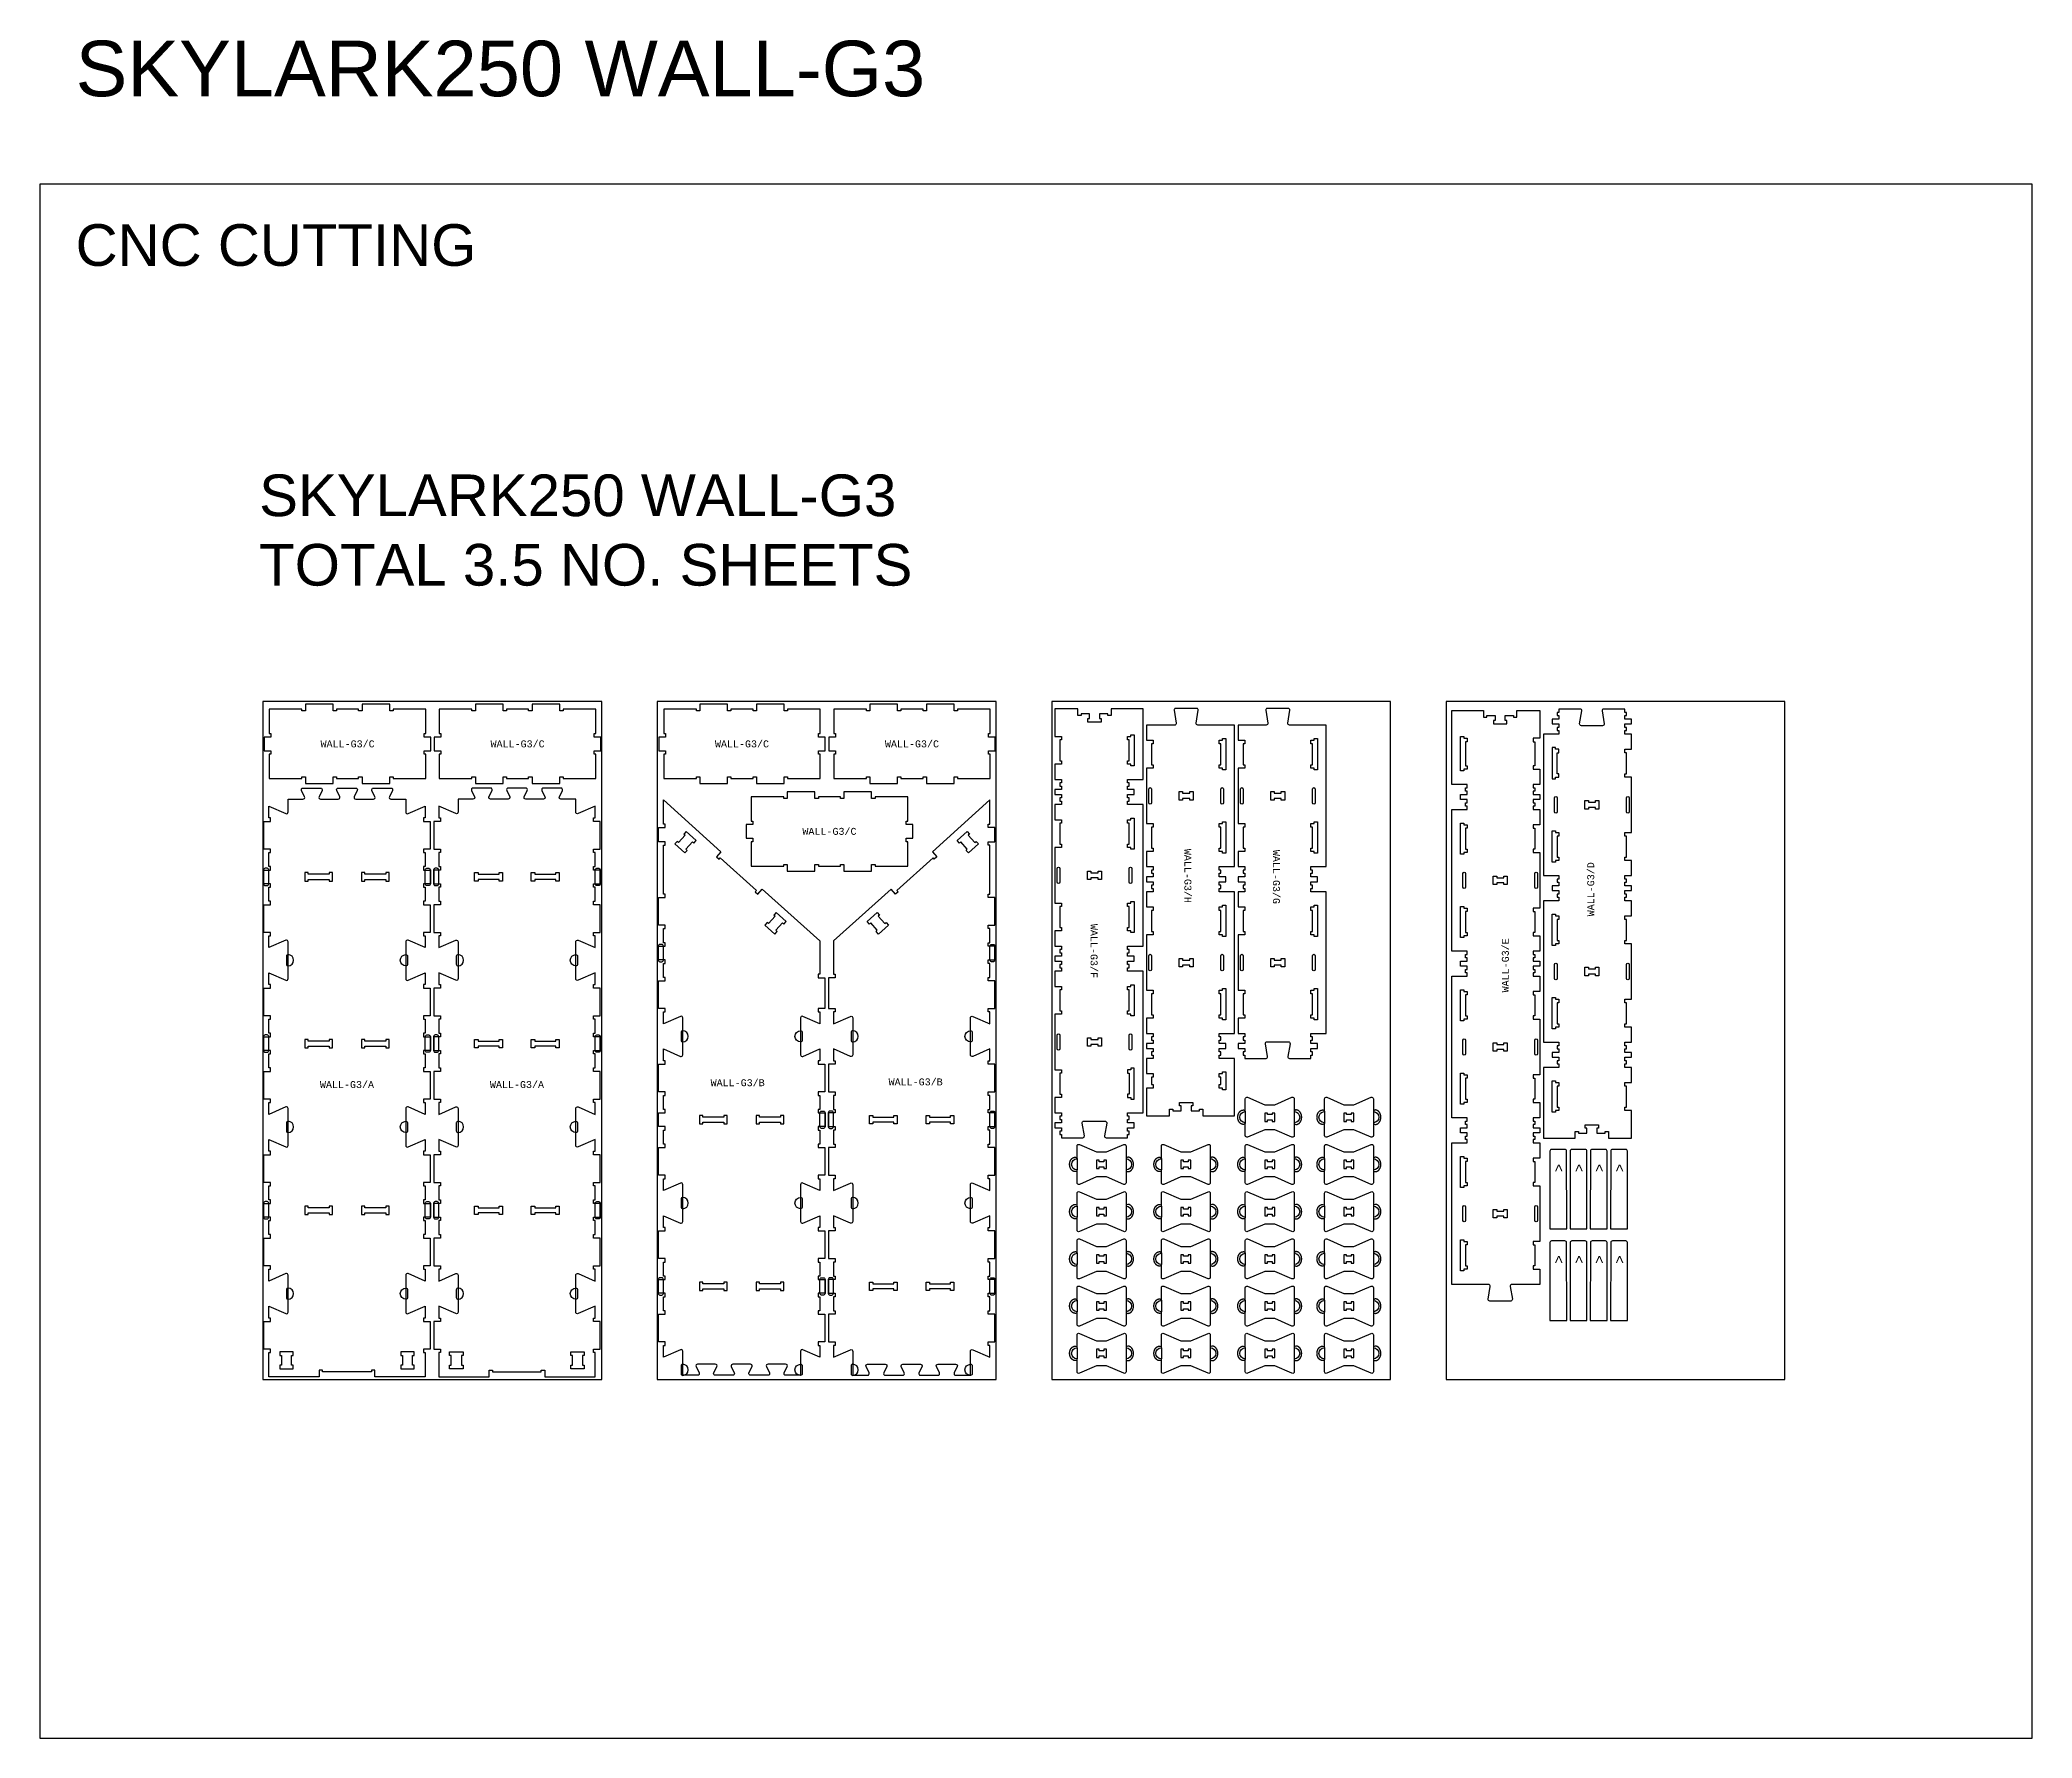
# Model space of a CAD drawing. Extents: x 0 to 12772, y 0 to 23683.
# Drawn here: x 0 to 7173, y 0 to 6113 of the extents above; entities that cross this region are included whole.
import ezdxf

# ---------------------------------------------------------------- set-up
doc = ezdxf.new("R2010")
doc.units = 0
for name, color, linetype in [('0_SHEET_SPRUCEPLY_2440X122', 1, 'CONTINUOUS'), ('1_ANYTOOL_1MMDEEP_LABELS_S', 2, 'CONTINUOUS'), ('3_ANYTOOL_CUTTHROUGH_INSID', 4, 'CONTINUOUS'), ('4_ANYTOOL_CUTTHROUGH_OUTSI', 5, 'CONTINUOUS'), ('5_ANYTOOL_HALF_MILL_9MM_IN', 3, 'CONTINUOUS'), ('DONOTCUT', 7, 'CONTINUOUS')]:
    doc.layers.add(name, color=color, linetype=linetype)
doc.styles.add('ARIAL_REGULAR', font='')
doc.styles.add('MONOTXT_REGULAR', font='')
doc.styles.get('ARIAL_REGULAR').set_extended_font_data('Arial')
doc.styles.get('MONOTXT_REGULAR').set_extended_font_data('Monotxt')

msp = doc.modelspace()

# ---------------------------------------------------------------- texts
at = {"layer": '1_ANYTOOL_1MMDEEP_LABELS_S', "char_height": 25, "attachment_point": 5, "style": 'MONOTXT_REGULAR'}
for s, insert, width in [('WALL-G3/C', (1108, 3578.7), 486.486), ('WALL-G3/C', (1720, 3578.7), 486.486), ('WALL-G3/C', (2528, 3578.7), 486.486), ('WALL-G3/C', (3140, 3578.7), 486.486), ('WALL-G3/C', (2842.9, 3263.8), 486.486), ('WALL-G3/A', (1105.8, 2352.4), 486.757), ('WALL-G3/A', (1717.8, 2352.4), 486.757), ('WALL-G3/B', (2512.4, 2359), 486.757), ('WALL-G3/B', (3153.2, 2361.9), 486.757)]:
    msp.add_mtext(s, dxfattribs=dict(at, insert=insert, width=width))
at = {"layer": '1_ANYTOOL_1MMDEEP_LABELS_S', "style": 'MONOTXT_REGULAR'}
for s, insert, char_height, width, attachment_point, rotation in [('WALL-G3/H', (4133.2, 3103.7), 25, 486.757, 5, 270), ('WALL-G3/G', (4451.9, 3099.9), 25, 486.757, 5, 270), ('WALL-G3/D', (5583.9, 3055.6), 25, 486.757, 5, 90), ('WALL-G3/F', (3795.4, 2833.5), 25, 486.216, 5, 270), ('WALL-G3/E', (5276.5, 2781.7), 25, 486.216, 5, 90), ('<', (5486.3, 2067.3, 0), 35, 117.676, 1, 270), ('<', (5559.3, 2067.3, 0), 35, 117.676, 1, 270), ('<', (5632.3, 2067.3, 0), 35, 117.676, 1, 270), ('<', (5705.3, 2067.3, 0), 35, 117.676, 1, 270), ('<', (5486.3, 1737.9, 0), 35, 117.676, 1, 270), ('<', (5559.3, 1737.9, 0), 35, 117.676, 1, 270), ('<', (5632.3, 1737.9, 0), 35, 117.676, 1, 270), ('<', (5705.3, 1737.9, 0), 35, 117.676, 1, 270)]:
    msp.add_mtext(s, dxfattribs=dict(at, insert=insert, char_height=char_height, width=width, attachment_point=attachment_point, rotation=rotation))
at = {"layer": 'DONOTCUT', "attachment_point": 1, "style": 'ARIAL_REGULAR'}
for s, insert, char_height, width in [('SKYLARK250 WALL-G3', (128.7, 6110, 0), 200, 6467.391), ('CNC CUTTING', (128.7, 5449.5, 0), 150, 3150), ('{\\fArial;SKYLARK250 WALL-G3}\\P{\\fArial;TOTAL 3.5 NO. SHEETS}', (789.6, 4548.6, 0), 150, 4961.413)]:
    msp.add_mtext(s, dxfattribs=dict(at, insert=insert, char_height=char_height, width=width))

# ---------------------------------------------------------------- linework, layer by layer
at = {"layer": '0_SHEET_SPRUCEPLY_2440X122'}
for points in [[(803, 1290.9), (2023, 1290.9), (2023, 3730.9), (803, 3730.9)], [(2223, 1290.9), (3443, 1290.9), (3443, 3730.9), (2223, 3730.9)], [(3643, 1290.9), (4863, 1290.9), (4863, 3730.9), (3643, 3730.9)], [(5063, 1290.9), (6283, 1290.9), (6283, 3730.9), (5063, 3730.9)]]:
    msp.add_lwpolyline(points, close=True, dxfattribs=at)
at = {"layer": '3_ANYTOOL_CUTTHROUGH_INSID'}
for points in [[(3927.8, 3499.5), (3927.8, 3505.5), (3915.8, 3505.5), (3915.8, 3518), (3921.8, 3518), (3921.8, 3593.5), (3915.8, 3593.5), (3915.8, 3606), (3927.8, 3606), (3927.8, 3612), (3940.3, 3612), (3940.3, 3499.5)], [(4245.8, 3491.4), (4245.8, 3503.9), (4251.8, 3503.9), (4251.8, 3579.4), (4245.8, 3579.4), (4245.8, 3591.9), (4257.8, 3591.9), (4257.8, 3597.9), (4270.3, 3597.9), (4270.3, 3485.4), (4257.8, 3485.4), (4257.8, 3491.4)], [(4600.3, 3597.9), (4600.3, 3485.4), (4587.8, 3485.4), (4587.8, 3491.4), (4575.8, 3491.4), (4575.8, 3503.9), (4581.8, 3503.9), (4581.8, 3579.4), (4575.8, 3579.4), (4575.8, 3591.9), (4587.8, 3591.9), (4587.8, 3597.9)], [(5139.2, 3599.3), (5139.2, 3586.8), (5133.2, 3586.8), (5133.2, 3500), (5139.2, 3500), (5139.2, 3487.5), (5127.2, 3487.5), (5127.2, 3481.5), (5114.7, 3481.5), (5114.7, 3605.3), (5127.2, 3605.3), (5127.2, 3599.3)], [(5444.7, 3453.1), (5457.2, 3453.1), (5457.2, 3459.1), (5469.2, 3459.1), (5469.2, 3471.6), (5463.2, 3471.6), (5463.2, 3547.1), (5469.2, 3547.1), (5469.2, 3559.6), (5457.2, 3559.6), (5457.2, 3565.6), (5444.7, 3565.6)], [(4139.8, 3376.4), (4139.8, 3382.4), (4114.3, 3382.4), (4114.3, 3376.4), (4101.8, 3376.4), (4101.8, 3406.9), (4114.3, 3406.9), (4114.3, 3400.9), (4139.8, 3400.9), (4139.8, 3406.9), (4152.3, 3406.9), (4152.3, 3376.4)], [(4469.8, 3376.4), (4469.8, 3382.4), (4444.3, 3382.4), (4444.3, 3376.4), (4431.8, 3376.4), (4431.8, 3406.9), (4444.3, 3406.9), (4444.3, 3400.9), (4469.8, 3400.9), (4469.8, 3406.9), (4482.3, 3406.9), (4482.3, 3376.4)], [(5575.2, 3374.6), (5575.2, 3368.6), (5600.7, 3368.6), (5600.7, 3374.6), (5613.2, 3374.6), (5613.2, 3344.1), (5600.7, 3344.1), (5600.7, 3350.1), (5575.2, 3350.1), (5575.2, 3344.1), (5562.7, 3344.1), (5562.7, 3374.6)], [(3940.3, 3312), (3940.3, 3199.5), (3927.8, 3199.5), (3927.8, 3205.5), (3915.8, 3205.5), (3915.8, 3218), (3921.8, 3218), (3921.8, 3293.5), (3915.8, 3293.5), (3915.8, 3306), (3927.8, 3306), (3927.8, 3312)], [(2350.1, 3225.9), (2354.5, 3221.9), (2362.9, 3231.2), (2326.9, 3263.6), (2318.5, 3254.3), (2323, 3250.3), (2299.2, 3223.9), (2294.7, 3227.9), (2286.4, 3218.7), (2322.4, 3186.2), (2330.8, 3195.5), (2326.3, 3199.5)], [(3315.5, 3225.9), (3311, 3221.9), (3302.7, 3231.2), (3338.7, 3263.6), (3347.1, 3254.3), (3342.6, 3250.3), (3366.4, 3223.9), (3370.8, 3227.9), (3379.2, 3218.7), (3343.2, 3186.2), (3334.8, 3195.5), (3339.3, 3199.5)], [(4245.8, 3191.4), (4245.8, 3203.9), (4251.8, 3203.9), (4251.8, 3279.4), (4245.8, 3279.4), (4245.8, 3291.9), (4257.8, 3291.9), (4257.8, 3297.9), (4270.3, 3297.9), (4270.3, 3185.4), (4257.8, 3185.4), (4257.8, 3191.4)], [(4575.8, 3191.4), (4575.8, 3203.9), (4581.8, 3203.9), (4581.8, 3279.4), (4575.8, 3279.4), (4575.8, 3291.9), (4587.8, 3291.9), (4587.8, 3297.9), (4600.3, 3297.9), (4600.3, 3185.4), (4587.8, 3185.4), (4587.8, 3191.4)], [(5139.2, 3288), (5139.2, 3275.5), (5133.2, 3275.5), (5133.2, 3200), (5139.2, 3200), (5139.2, 3187.5), (5127.2, 3187.5), (5127.2, 3181.5), (5114.7, 3181.5), (5114.7, 3294), (5127.2, 3294), (5127.2, 3288)], [(5444.7, 3153.1), (5444.7, 3265.6), (5457.2, 3265.6), (5457.2, 3259.6), (5469.2, 3259.6), (5469.2, 3247.1), (5463.2, 3247.1), (5463.2, 3171.6), (5469.2, 3171.6), (5469.2, 3159.1), (5457.2, 3159.1), (5457.2, 3153.1)], [(1041.5, 3084.8), (1054, 3084.8), (1054, 3115.3), (1041.5, 3115.3), (1041.5, 3109.3), (966, 3109.3), (966, 3115.3), (953.5, 3115.3), (953.5, 3084.8), (966, 3084.8), (966, 3090.8), (1041.5, 3090.8)], [(1245.5, 3084.8), (1258, 3084.8), (1258, 3115.3), (1245.5, 3115.3), (1245.5, 3109.3), (1170, 3109.3), (1170, 3115.3), (1157.5, 3115.3), (1157.5, 3084.8), (1170, 3084.8), (1170, 3090.8), (1245.5, 3090.8)], [(1578, 3084.8), (1565.5, 3084.8), (1565.5, 3115.3), (1578, 3115.3), (1578, 3109.3), (1653.5, 3109.3), (1653.5, 3115.3), (1666, 3115.3), (1666, 3084.8), (1653.5, 3084.8), (1653.5, 3090.8), (1578, 3090.8)], [(1782, 3084.8), (1769.5, 3084.8), (1769.5, 3115.3), (1782, 3115.3), (1782, 3109.3), (1857.5, 3109.3), (1857.5, 3115.3), (1870, 3115.3), (1870, 3084.8), (1857.5, 3084.8), (1857.5, 3090.8), (1782, 3090.8)], [(3784.3, 3121), (3784.3, 3115), (3809.8, 3115), (3809.8, 3121), (3822.3, 3121), (3822.3, 3090.5), (3809.8, 3090.5), (3809.8, 3096.5), (3784.3, 3096.5), (3784.3, 3090.5), (3771.8, 3090.5), (3771.8, 3121)], [(5245.2, 3103), (5245.2, 3097), (5270.7, 3097), (5270.7, 3103), (5283.2, 3103), (5283.2, 3072.5), (5270.7, 3072.5), (5270.7, 3078.5), (5245.2, 3078.5), (5245.2, 3072.5), (5232.7, 3072.5), (5232.7, 3103)], [(2647, 2958.6), (2623.2, 2932.2), (2618.8, 2936.2), (2610.4, 2926.9), (2646.4, 2894.5), (2654.8, 2903.8), (2650.3, 2907.8), (2674.1, 2934.2), (2678.5, 2930.1), (2686.9, 2939.4), (2650.9, 2971.9), (2642.5, 2962.6)], [(3018.6, 2958.6), (3042.4, 2932.2), (3046.8, 2936.2), (3055.2, 2926.9), (3019.1, 2894.5), (3010.8, 2903.8), (3015.2, 2907.8), (2991.5, 2934.2), (2987, 2930.1), (2978.7, 2939.4), (3014.7, 2971.9), (3023.1, 2962.6)], [(3940.3, 3012), (3940.3, 2899.5), (3927.8, 2899.5), (3927.8, 2905.5), (3915.8, 2905.5), (3915.8, 2918), (3921.8, 2918), (3921.8, 2993.5), (3915.8, 2993.5), (3915.8, 3006), (3927.8, 3006), (3927.8, 3012)], [(4245.8, 2891.4), (4245.8, 2903.9), (4251.8, 2903.9), (4251.8, 2979.4), (4245.8, 2979.4), (4245.8, 2991.9), (4257.8, 2991.9), (4257.8, 2997.9), (4270.3, 2997.9), (4270.3, 2885.4), (4257.8, 2885.4), (4257.8, 2891.4)], [(4575.8, 2891.4), (4575.8, 2903.9), (4581.8, 2903.9), (4581.8, 2979.4), (4575.8, 2979.4), (4575.8, 2991.9), (4587.8, 2991.9), (4587.8, 2997.9), (4600.3, 2997.9), (4600.3, 2885.4), (4587.8, 2885.4), (4587.8, 2891.4)], [(5127.2, 2988), (5139.2, 2988), (5139.2, 2975.5), (5133.2, 2975.5), (5133.2, 2900), (5139.2, 2900), (5139.2, 2887.5), (5127.2, 2887.5), (5127.2, 2881.5), (5114.7, 2881.5), (5114.7, 2994), (5127.2, 2994)], [(5444.7, 2853.1), (5444.7, 2965.6), (5457.2, 2965.6), (5457.2, 2959.6), (5469.2, 2959.6), (5469.2, 2947.1), (5463.2, 2947.1), (5463.2, 2871.6), (5469.2, 2871.6), (5469.2, 2859.1), (5457.2, 2859.1), (5457.2, 2853.1)], [(4139.8, 2776.4), (4139.8, 2782.4), (4114.3, 2782.4), (4114.3, 2776.4), (4101.8, 2776.4), (4101.8, 2806.9), (4114.3, 2806.9), (4114.3, 2800.9), (4139.8, 2800.9), (4139.8, 2806.9), (4152.3, 2806.9), (4152.3, 2776.4)], [(4469.8, 2776.4), (4469.8, 2782.4), (4444.3, 2782.4), (4444.3, 2776.4), (4431.8, 2776.4), (4431.8, 2806.9), (4444.3, 2806.9), (4444.3, 2800.9), (4469.8, 2800.9), (4469.8, 2806.9), (4482.3, 2806.9), (4482.3, 2776.4)], [(5600.7, 2744.1), (5600.7, 2750.1), (5575.2, 2750.1), (5575.2, 2744.1), (5562.7, 2744.1), (5562.7, 2774.6), (5575.2, 2774.6), (5575.2, 2768.6), (5600.7, 2768.6), (5600.7, 2774.6), (5613.2, 2774.6), (5613.2, 2744.1)], [(3940.3, 2712), (3940.3, 2599.5), (3927.8, 2599.5), (3927.8, 2605.5), (3915.8, 2605.5), (3915.8, 2618), (3921.8, 2618), (3921.8, 2693.5), (3915.8, 2693.5), (3915.8, 2706), (3927.8, 2706), (3927.8, 2712)], [(4245.8, 2591.4), (4245.8, 2603.9), (4251.8, 2603.9), (4251.8, 2679.4), (4245.8, 2679.4), (4245.8, 2691.9), (4257.8, 2691.9), (4257.8, 2697.9), (4270.3, 2697.9), (4270.3, 2585.4), (4257.8, 2585.4), (4257.8, 2591.4)], [(4575.8, 2591.4), (4575.8, 2603.9), (4581.8, 2603.9), (4581.8, 2679.4), (4575.8, 2679.4), (4575.8, 2691.9), (4587.8, 2691.9), (4587.8, 2697.9), (4600.3, 2697.9), (4600.3, 2585.4), (4587.8, 2585.4), (4587.8, 2591.4)], [(5139.2, 2688), (5139.2, 2675.5), (5133.2, 2675.5), (5133.2, 2600), (5139.2, 2600), (5139.2, 2587.5), (5127.2, 2587.5), (5127.2, 2581.5), (5114.7, 2581.5), (5114.7, 2694), (5127.2, 2694), (5127.2, 2688)], [(5444.7, 2553.1), (5444.7, 2665.6), (5457.2, 2665.6), (5457.2, 2659.6), (5469.2, 2659.6), (5469.2, 2647.1), (5463.2, 2647.1), (5463.2, 2571.6), (5469.2, 2571.6), (5469.2, 2559.1), (5457.2, 2559.1), (5457.2, 2553.1)], [(953.5, 2515), (953.5, 2484.8), (966, 2484.8), (966, 2490.8), (1041.5, 2490.8), (1041.5, 2484.8), (1054, 2484.8), (1054, 2515.3), (1041.5, 2515.3), (1041.5, 2509.3), (966, 2509.3), (966, 2515.3), (953.5, 2515.3)], [(1258, 2485), (1258, 2515.3), (1245.5, 2515.3), (1245.5, 2509.3), (1170, 2509.3), (1170, 2515.3), (1157.5, 2515.3), (1157.5, 2484.8), (1170, 2484.8), (1170, 2490.8), (1245.5, 2490.8), (1245.5, 2484.8), (1258, 2484.8)], [(1565.5, 2485), (1565.5, 2515.3), (1578, 2515.3), (1578, 2509.3), (1653.5, 2509.3), (1653.5, 2515.3), (1666, 2515.3), (1666, 2484.8), (1653.5, 2484.8), (1653.5, 2490.8), (1578, 2490.8), (1578, 2484.8), (1565.5, 2484.8)], [(1870, 2515), (1870, 2484.8), (1857.5, 2484.8), (1857.5, 2490.8), (1782, 2490.8), (1782, 2484.8), (1769.5, 2484.8), (1769.5, 2515.3), (1782, 2515.3), (1782, 2509.3), (1857.5, 2509.3), (1857.5, 2515.3), (1870, 2515.3)], [(3809.8, 2490.5), (3809.8, 2496.5), (3784.3, 2496.5), (3784.3, 2490.5), (3771.8, 2490.5), (3771.8, 2521), (3784.3, 2521), (3784.3, 2515), (3809.8, 2515), (3809.8, 2521), (3822.3, 2521), (3822.3, 2490.5)], [(5245.2, 2503), (5245.2, 2497), (5270.7, 2497), (5270.7, 2503), (5283.2, 2503), (5283.2, 2472.5), (5270.7, 2472.5), (5270.7, 2478.5), (5245.2, 2478.5), (5245.2, 2472.5), (5232.7, 2472.5), (5232.7, 2503)], [(3940.3, 2412), (3927.8, 2412), (3927.8, 2406), (3915.8, 2406), (3915.8, 2393.5), (3921.8, 2393.5), (3921.8, 2318), (3915.8, 2318), (3915.8, 2305.5), (3927.8, 2305.5), (3927.8, 2299.5), (3940.3, 2299.5)], [(4245.8, 2339.8), (4245.8, 2352.3), (4251.8, 2352.3), (4251.8, 2379.4), (4245.8, 2379.4), (4245.8, 2391.9), (4257.8, 2391.9), (4257.8, 2397.9), (4270.3, 2397.9), (4270.3, 2333.8), (4257.8, 2333.8), (4257.8, 2339.8)], [(5127.2, 2394), (5127.2, 2388), (5139.2, 2388), (5139.2, 2375.5), (5133.2, 2375.5), (5133.2, 2300), (5139.2, 2300), (5139.2, 2287.5), (5127.2, 2287.5), (5127.2, 2281.5), (5114.7, 2281.5), (5114.7, 2394)], [(5457.2, 2365.6), (5457.2, 2359.6), (5469.2, 2359.6), (5469.2, 2347.1), (5463.2, 2347.1), (5463.2, 2271.6), (5469.2, 2271.6), (5469.2, 2259.1), (5457.2, 2259.1), (5457.2, 2253.1), (5444.7, 2253.1), (5444.7, 2365.6)], [(2475, 2211), (2475, 2241.3), (2462.5, 2241.3), (2462.5, 2235.3), (2387, 2235.3), (2387, 2241.3), (2374.5, 2241.3), (2374.5, 2210.8), (2387, 2210.8), (2387, 2216.8), (2462.5, 2216.8), (2462.5, 2210.8), (2475, 2210.8)], [(2679, 2211), (2679, 2241.3), (2666.5, 2241.3), (2666.5, 2235.3), (2591, 2235.3), (2591, 2241.3), (2578.5, 2241.3), (2578.5, 2210.8), (2591, 2210.8), (2591, 2216.8), (2666.5, 2216.8), (2666.5, 2210.8), (2679, 2210.8)], [(2986.5, 2211), (2986.5, 2241.3), (2999, 2241.3), (2999, 2235.3), (3074.5, 2235.3), (3074.5, 2241.3), (3087, 2241.3), (3087, 2210.8), (3074.5, 2210.8), (3074.5, 2216.8), (2999, 2216.8), (2999, 2210.8), (2986.5, 2210.8)], [(3190.5, 2211), (3190.5, 2241.3), (3203, 2241.3), (3203, 2235.3), (3278.5, 2235.3), (3278.5, 2241.3), (3291, 2241.3), (3291, 2210.8), (3278.5, 2210.8), (3278.5, 2216.8), (3203, 2216.8), (3203, 2210.8), (3190.5, 2210.8)], [(4436.7, 2244.4), (4419.6, 2244.4), (4419.6, 2250.1), (4410.2, 2250.1), (4410.2, 2220.1), (4419.6, 2220.1), (4419.6, 2225.9), (4436.7, 2225.9), (4436.7, 2220.2), (4446.2, 2220.2), (4446.2, 2250.2), (4436.7, 2250.2)], [(4721.7, 2244.4), (4704.7, 2244.4), (4704.7, 2250.1), (4695.2, 2250.1), (4695.2, 2220.1), (4704.7, 2220.1), (4704.7, 2225.9), (4721.7, 2225.9), (4721.7, 2220.2), (4731.2, 2220.2), (4731.2, 2250.2), (4721.7, 2250.2)], [(3831.1, 2074.4), (3814, 2074.4), (3814, 2080.1), (3804.6, 2080.1), (3804.6, 2050.1), (3814, 2050.1), (3814, 2055.9), (3831.1, 2055.9), (3831.1, 2050.2), (3840.6, 2050.2), (3840.6, 2080.2), (3831.1, 2080.2)], [(4134.7, 2074.4), (4117.6, 2074.4), (4117.6, 2080.1), (4108.1, 2080.1), (4108.1, 2050.1), (4117.6, 2050.1), (4117.6, 2055.9), (4134.7, 2055.9), (4134.7, 2050.2), (4144.1, 2050.2), (4144.1, 2080.2), (4134.7, 2080.2)], [(4436.7, 2074.4), (4419.6, 2074.4), (4419.6, 2080.1), (4410.2, 2080.1), (4410.2, 2050.1), (4419.6, 2050.1), (4419.6, 2055.9), (4436.7, 2055.9), (4436.7, 2050.2), (4446.2, 2050.2), (4446.2, 2080.2), (4436.7, 2080.2)], [(4721.7, 2074.4), (4704.7, 2074.4), (4704.7, 2080.1), (4695.2, 2080.1), (4695.2, 2050.1), (4704.7, 2050.1), (4704.7, 2055.9), (4721.7, 2055.9), (4721.7, 2050.2), (4731.2, 2050.2), (4731.2, 2080.2), (4721.7, 2080.2)], [(5139.2, 2088), (5139.2, 2075.5), (5133.2, 2075.5), (5133.2, 2000), (5139.2, 2000), (5139.2, 1987.5), (5127.2, 1987.5), (5127.2, 1981.5), (5114.7, 1981.5), (5114.7, 2094), (5127.2, 2094), (5127.2, 2088)], [(953.5, 1915), (953.5, 1884.8), (966, 1884.8), (966, 1890.8), (1041.5, 1890.8), (1041.5, 1884.8), (1054, 1884.8), (1054, 1915.3), (1041.5, 1915.3), (1041.5, 1909.3), (966, 1909.3), (966, 1915.3), (953.5, 1915.3)], [(1258, 1885), (1258, 1915.3), (1245.5, 1915.3), (1245.5, 1909.3), (1170, 1909.3), (1170, 1915.3), (1157.5, 1915.3), (1157.5, 1884.8), (1170, 1884.8), (1170, 1890.8), (1245.5, 1890.8), (1245.5, 1884.8), (1258, 1884.8)], [(1565.5, 1885), (1565.5, 1915.3), (1578, 1915.3), (1578, 1909.3), (1653.5, 1909.3), (1653.5, 1915.3), (1666, 1915.3), (1666, 1884.8), (1653.5, 1884.8), (1653.5, 1890.8), (1578, 1890.8), (1578, 1884.8), (1565.5, 1884.8)], [(1870, 1915), (1870, 1884.8), (1857.5, 1884.8), (1857.5, 1890.8), (1782, 1890.8), (1782, 1884.8), (1769.5, 1884.8), (1769.5, 1915.3), (1782, 1915.3), (1782, 1909.3), (1857.5, 1909.3), (1857.5, 1915.3), (1870, 1915.3)], [(3831.1, 1904.4), (3814, 1904.4), (3814, 1910.1), (3804.6, 1910.1), (3804.6, 1880.1), (3814, 1880.1), (3814, 1885.9), (3831.1, 1885.9), (3831.1, 1880.2), (3840.6, 1880.2), (3840.6, 1910.2), (3831.1, 1910.2)], [(4134.7, 1904.4), (4117.6, 1904.4), (4117.6, 1910.1), (4108.1, 1910.1), (4108.1, 1880.1), (4117.6, 1880.1), (4117.6, 1885.9), (4134.7, 1885.9), (4134.7, 1880.2), (4144.1, 1880.2), (4144.1, 1910.2), (4134.7, 1910.2)], [(4436.7, 1904.4), (4419.6, 1904.4), (4419.6, 1910.1), (4410.2, 1910.1), (4410.2, 1880.1), (4419.6, 1880.1), (4419.6, 1885.9), (4436.7, 1885.9), (4436.7, 1880.2), (4446.2, 1880.2), (4446.2, 1910.2), (4436.7, 1910.2)], [(4721.7, 1904.4), (4704.7, 1904.4), (4704.7, 1910.1), (4695.2, 1910.1), (4695.2, 1880.1), (4704.7, 1880.1), (4704.7, 1885.9), (4721.7, 1885.9), (4721.7, 1880.2), (4731.2, 1880.2), (4731.2, 1910.2), (4721.7, 1910.2)], [(5245.2, 1903), (5245.2, 1897), (5270.7, 1897), (5270.7, 1903), (5283.2, 1903), (5283.2, 1872.5), (5270.7, 1872.5), (5270.7, 1878.5), (5245.2, 1878.5), (5245.2, 1872.5), (5232.7, 1872.5), (5232.7, 1903)], [(5114.7, 1681.5), (5114.7, 1794), (5127.2, 1794), (5127.2, 1788), (5139.2, 1788), (5139.2, 1775.5), (5133.2, 1775.5), (5133.2, 1700), (5139.2, 1700), (5139.2, 1687.5), (5127.2, 1687.5), (5127.2, 1681.5)], [(3831.1, 1734.4), (3814, 1734.4), (3814, 1740.1), (3804.6, 1740.1), (3804.6, 1710.1), (3814, 1710.1), (3814, 1715.9), (3831.1, 1715.9), (3831.1, 1710.2), (3840.6, 1710.2), (3840.6, 1740.2), (3831.1, 1740.2)], [(4134.7, 1734.4), (4117.6, 1734.4), (4117.6, 1740.1), (4108.1, 1740.1), (4108.1, 1710.1), (4117.6, 1710.1), (4117.6, 1715.9), (4134.7, 1715.9), (4134.7, 1710.2), (4144.1, 1710.2), (4144.1, 1740.2), (4134.7, 1740.2)], [(4436.7, 1734.4), (4419.6, 1734.4), (4419.6, 1740.1), (4410.2, 1740.1), (4410.2, 1710.1), (4419.6, 1710.1), (4419.6, 1715.9), (4436.7, 1715.9), (4436.7, 1710.2), (4446.2, 1710.2), (4446.2, 1740.2), (4436.7, 1740.2)], [(4721.7, 1734.4), (4704.7, 1734.4), (4704.7, 1740.1), (4695.2, 1740.1), (4695.2, 1710.1), (4704.7, 1710.1), (4704.7, 1715.9), (4721.7, 1715.9), (4721.7, 1710.2), (4731.2, 1710.2), (4731.2, 1740.2), (4721.7, 1740.2)], [(2475, 1611), (2475, 1641.3), (2462.5, 1641.3), (2462.5, 1635.3), (2387, 1635.3), (2387, 1641.3), (2374.5, 1641.3), (2374.5, 1610.8), (2387, 1610.8), (2387, 1616.8), (2462.5, 1616.8), (2462.5, 1610.8), (2475, 1610.8)], [(2679, 1611), (2679, 1641.3), (2666.5, 1641.3), (2666.5, 1635.3), (2591, 1635.3), (2591, 1641.3), (2578.5, 1641.3), (2578.5, 1610.8), (2591, 1610.8), (2591, 1616.8), (2666.5, 1616.8), (2666.5, 1610.8), (2679, 1610.8)], [(2986.5, 1611), (2986.5, 1641.3), (2999, 1641.3), (2999, 1635.3), (3074.5, 1635.3), (3074.5, 1641.3), (3087, 1641.3), (3087, 1610.8), (3074.5, 1610.8), (3074.5, 1616.8), (2999, 1616.8), (2999, 1610.8), (2986.5, 1610.8)], [(3190.5, 1611), (3190.5, 1641.3), (3203, 1641.3), (3203, 1635.3), (3278.5, 1635.3), (3278.5, 1641.3), (3291, 1641.3), (3291, 1610.8), (3278.5, 1610.8), (3278.5, 1616.8), (3203, 1616.8), (3203, 1610.8), (3190.5, 1610.8)], [(3831.1, 1564.4), (3814, 1564.4), (3814, 1570.1), (3804.6, 1570.1), (3804.6, 1540.1), (3814, 1540.1), (3814, 1545.9), (3831.1, 1545.9), (3831.1, 1540.2), (3840.6, 1540.2), (3840.6, 1570.2), (3831.1, 1570.2)], [(4134.7, 1564.4), (4117.6, 1564.4), (4117.6, 1570.1), (4108.1, 1570.1), (4108.1, 1540.1), (4117.6, 1540.1), (4117.6, 1545.9), (4134.7, 1545.9), (4134.7, 1540.2), (4144.1, 1540.2), (4144.1, 1570.2), (4134.7, 1570.2)], [(4436.7, 1564.4), (4419.6, 1564.4), (4419.6, 1570.1), (4410.2, 1570.1), (4410.2, 1540.1), (4419.6, 1540.1), (4419.6, 1545.9), (4436.7, 1545.9), (4436.7, 1540.2), (4446.2, 1540.2), (4446.2, 1570.2), (4436.7, 1570.2)], [(4721.7, 1564.4), (4704.7, 1564.4), (4704.7, 1570.1), (4695.2, 1570.1), (4695.2, 1540.1), (4704.7, 1540.1), (4704.7, 1545.9), (4721.7, 1545.9), (4721.7, 1540.2), (4731.2, 1540.2), (4731.2, 1570.2), (4721.7, 1570.2)], [(863.5, 1377.8), (869.5, 1377.8), (869.5, 1342.3), (863.5, 1342.3), (863.5, 1329.8), (912, 1329.8), (912, 1342.3), (906, 1342.3), (906, 1377.8), (912, 1377.8), (912, 1390.3), (863.5, 1390.3)], [(1342, 1377.8), (1348, 1377.8), (1348, 1390.3), (1299.5, 1390.3), (1299.5, 1377.8), (1305.5, 1377.8), (1305.5, 1342.3), (1299.5, 1342.3), (1299.5, 1329.8), (1348, 1329.8), (1348, 1342.3), (1342, 1342.3)], [(1481.5, 1377.8), (1475.5, 1377.8), (1475.5, 1390.3), (1524, 1390.3), (1524, 1377.8), (1518, 1377.8), (1518, 1342.3), (1524, 1342.3), (1524, 1329.8), (1475.5, 1329.8), (1475.5, 1342.3), (1481.5, 1342.3)], [(1960, 1377.8), (1954, 1377.8), (1954, 1342.3), (1960, 1342.3), (1960, 1329.8), (1911.5, 1329.8), (1911.5, 1342.3), (1917.5, 1342.3), (1917.5, 1377.8), (1911.5, 1377.8), (1911.5, 1390.3), (1960, 1390.3)], [(3831.1, 1394.4), (3814, 1394.4), (3814, 1400.1), (3804.6, 1400.1), (3804.6, 1370.1), (3814, 1370.1), (3814, 1375.9), (3831.1, 1375.9), (3831.1, 1370.2), (3840.6, 1370.2), (3840.6, 1400.2), (3831.1, 1400.2)], [(4134.7, 1394.4), (4117.6, 1394.4), (4117.6, 1400.1), (4108.1, 1400.1), (4108.1, 1370.1), (4117.6, 1370.1), (4117.6, 1375.9), (4134.7, 1375.9), (4134.7, 1370.2), (4144.1, 1370.2), (4144.1, 1400.2), (4134.7, 1400.2)], [(4436.7, 1394.4), (4419.6, 1394.4), (4419.6, 1400.1), (4410.2, 1400.1), (4410.2, 1370.1), (4419.6, 1370.1), (4419.6, 1375.9), (4436.7, 1375.9), (4436.7, 1370.2), (4446.2, 1370.2), (4446.2, 1400.2), (4436.7, 1400.2)], [(4721.7, 1394.4), (4704.7, 1394.4), (4704.7, 1400.1), (4695.2, 1400.1), (4695.2, 1370.1), (4704.7, 1370.1), (4704.7, 1375.9), (4721.7, 1375.9), (4721.7, 1370.2), (4731.2, 1370.2), (4731.2, 1400.2), (4721.7, 1400.2)]]:
    msp.add_lwpolyline(points, close=True, dxfattribs=at)
for points in [[(3992.8, 3366.6), (3992.8, 3416.6, -1), (4002.3, 3416.6), (4002.3, 3366.6, -1)], [(4251.8, 3366.6), (4251.8, 3416.6, -1), (4261.3, 3416.6), (4261.3, 3366.6, -1)], [(4322.8, 3366.6), (4322.8, 3416.6, -1), (4332.3, 3416.6), (4332.3, 3366.6, -1)], [(4581.8, 3366.6), (4581.8, 3416.6, -1), (4591.3, 3416.6), (4591.3, 3366.6, -1)], [(5463.2, 3384.4), (5463.2, 3334.4, -1), (5453.7, 3334.4), (5453.7, 3384.4, -1)], [(5722.2, 3384.4), (5722.2, 3334.4, -1), (5712.7, 3334.4), (5712.7, 3384.4, -1)], [(3662.8, 3080.7), (3662.8, 3130.7, -1), (3672.3, 3130.7), (3672.3, 3080.7, -1)], [(3921.8, 3080.7), (3921.8, 3130.7, -1), (3931.3, 3130.7), (3931.3, 3080.7, -1)], [(5133.2, 3112.8), (5133.2, 3062.8, -1), (5123.7, 3062.8), (5123.7, 3112.8, -1)], [(5392.2, 3112.8), (5392.2, 3062.8, -1), (5382.7, 3062.8), (5382.7, 3112.8, -1)], [(3992.8, 2766.6), (3992.8, 2816.6, -1), (4002.3, 2816.6), (4002.3, 2766.6, -1)], [(4251.8, 2766.6), (4251.8, 2816.6, -1), (4261.3, 2816.6), (4261.3, 2766.6, -1)], [(4322.8, 2766.6), (4322.8, 2816.6, -1), (4332.3, 2816.6), (4332.3, 2766.6, -1)], [(4581.8, 2766.6), (4581.8, 2816.6, -1), (4591.3, 2816.6), (4591.3, 2766.6, -1)], [(5463.2, 2784.4), (5463.2, 2734.4, -1), (5453.7, 2734.4), (5453.7, 2784.4, -1)], [(5722.2, 2784.4), (5722.2, 2734.4, -1), (5712.7, 2734.4), (5712.7, 2784.4, -1)], [(3662.8, 2480.7), (3662.8, 2530.7, -1), (3672.3, 2530.7), (3672.3, 2480.7, -1)], [(3921.8, 2480.7), (3921.8, 2530.7, -1), (3931.3, 2530.7), (3931.3, 2480.7, -1)], [(5133.2, 2512.8), (5133.2, 2462.8, -1), (5123.7, 2462.8), (5123.7, 2512.8, -1)], [(5392.2, 2512.8), (5392.2, 2462.8, -1), (5382.7, 2462.8), (5382.7, 2512.8, -1)], [(5133.2, 1912.8), (5133.2, 1862.8, -1), (5123.7, 1862.8), (5123.7, 1912.8, -1)], [(5392.2, 1912.8), (5392.2, 1862.8, -1), (5382.7, 1862.8), (5382.7, 1912.8, -1)]]:
    msp.add_lwpolyline(points, format="xyb", close=True, dxfattribs=at)
at = {"layer": '4_ANYTOOL_CUTTHROUGH_OUTSI'}
for points in [[(1259.7, 3721.5), (1160.2, 3721.5), (1160.2, 3697.5), (1147.7, 3697.5), (1147.7, 3703.5), (1068.2, 3703.5), (1068.2, 3697.5), (1055.7, 3697.5), (1055.7, 3721.5), (956.2, 3721.5), (956.2, 3697.5), (943.7, 3697.5), (943.7, 3703.5), (826.2, 3703.5), (826.2, 3616), (832.2, 3616), (832.2, 3603.5), (808.2, 3603.5), (808.2, 3554), (832.2, 3554), (832.2, 3541.5), (826.2, 3541.5), (826.2, 3454), (943.7, 3454), (943.7, 3460), (956.2, 3460), (956.2, 3436), (1055.7, 3436), (1055.7, 3460), (1068.2, 3460), (1068.2, 3454), (1147.7, 3454), (1147.7, 3460), (1160.2, 3460), (1160.2, 3436), (1259.7, 3436), (1259.7, 3460), (1272.2, 3460), (1272.2, 3454), (1389.7, 3454), (1389.7, 3541.5), (1383.7, 3541.5), (1383.7, 3554), (1407.7, 3554), (1407.7, 3603.5), (1383.7, 3603.5), (1383.7, 3616), (1389.7, 3616), (1389.7, 3703.5), (1272.2, 3703.5), (1272.2, 3697.5), (1259.7, 3697.5)], [(1871.7, 3721.5), (1772.2, 3721.5), (1772.2, 3697.5), (1759.7, 3697.5), (1759.7, 3703.5), (1680.2, 3703.5), (1680.2, 3697.5), (1667.7, 3697.5), (1667.7, 3721.5), (1568.2, 3721.5), (1568.2, 3697.5), (1555.7, 3697.5), (1555.7, 3703.5), (1438.2, 3703.5), (1438.2, 3616), (1444.2, 3616), (1444.2, 3603.5), (1420.2, 3603.5), (1420.2, 3554), (1444.2, 3554), (1444.2, 3541.5), (1438.2, 3541.5), (1438.2, 3454), (1555.7, 3454), (1555.7, 3460), (1568.2, 3460), (1568.2, 3436), (1667.7, 3436), (1667.7, 3460), (1680.2, 3460), (1680.2, 3454), (1759.7, 3454), (1759.7, 3460), (1772.2, 3460), (1772.2, 3436), (1871.7, 3436), (1871.7, 3460), (1884.2, 3460), (1884.2, 3454), (2001.7, 3454), (2001.7, 3541.5), (1995.7, 3541.5), (1995.7, 3554), (2019.7, 3554), (2019.7, 3603.5), (1995.7, 3603.5), (1995.7, 3616), (2001.7, 3616), (2001.7, 3703.5), (1884.2, 3703.5), (1884.2, 3697.5), (1871.7, 3697.5)], [(2679.7, 3721.5), (2580.2, 3721.5), (2580.2, 3697.5), (2567.7, 3697.5), (2567.7, 3703.5), (2488.2, 3703.5), (2488.2, 3697.5), (2475.7, 3697.5), (2475.7, 3721.5), (2376.2, 3721.5), (2376.2, 3697.5), (2363.7, 3697.5), (2363.7, 3703.5), (2246.2, 3703.5), (2246.2, 3616), (2252.2, 3616), (2252.2, 3603.5), (2228.2, 3603.5), (2228.2, 3554), (2252.2, 3554), (2252.2, 3541.5), (2246.2, 3541.5), (2246.2, 3454), (2363.7, 3454), (2363.7, 3460), (2376.2, 3460), (2376.2, 3436), (2475.7, 3436), (2475.7, 3460), (2488.2, 3460), (2488.2, 3454), (2567.7, 3454), (2567.7, 3460), (2580.2, 3460), (2580.2, 3436), (2679.7, 3436), (2679.7, 3460), (2692.2, 3460), (2692.2, 3454), (2809.7, 3454), (2809.7, 3541.5), (2803.7, 3541.5), (2803.7, 3554), (2827.7, 3554), (2827.7, 3603.5), (2803.7, 3603.5), (2803.7, 3616), (2809.7, 3616), (2809.7, 3703.5), (2692.2, 3703.5), (2692.2, 3697.5), (2679.7, 3697.5)], [(3291.7, 3721.5), (3192.2, 3721.5), (3192.2, 3697.5), (3179.7, 3697.5), (3179.7, 3703.5), (3100.2, 3703.5), (3100.2, 3697.5), (3087.7, 3697.5), (3087.7, 3721.5), (2988.2, 3721.5), (2988.2, 3697.5), (2975.7, 3697.5), (2975.7, 3703.5), (2858.2, 3703.5), (2858.2, 3616), (2864.2, 3616), (2864.2, 3603.5), (2840.2, 3603.5), (2840.2, 3554), (2864.2, 3554), (2864.2, 3541.5), (2858.2, 3541.5), (2858.2, 3454), (2975.7, 3454), (2975.7, 3460), (2988.2, 3460), (2988.2, 3436), (3087.7, 3436), (3087.7, 3460), (3100.2, 3460), (3100.2, 3454), (3179.7, 3454), (3179.7, 3460), (3192.2, 3460), (3192.2, 3436), (3291.7, 3436), (3291.7, 3460), (3304.2, 3460), (3304.2, 3454), (3421.7, 3454), (3421.7, 3541.5), (3415.7, 3541.5), (3415.7, 3554), (3439.7, 3554), (3439.7, 3603.5), (3415.7, 3603.5), (3415.7, 3616), (3421.7, 3616), (3421.7, 3703.5), (3304.2, 3703.5), (3304.2, 3697.5), (3291.7, 3697.5)], [(2994.7, 3406.5), (2895.2, 3406.5), (2895.2, 3382.5), (2882.7, 3382.5), (2882.7, 3388.5), (2803.2, 3388.5), (2803.2, 3382.5), (2790.7, 3382.5), (2790.7, 3406.5), (2691.2, 3406.5), (2691.2, 3382.5), (2678.7, 3382.5), (2678.7, 3388.5), (2561.2, 3388.5), (2561.2, 3301), (2567.2, 3301), (2567.2, 3288.5), (2543.2, 3288.5), (2543.2, 3239), (2567.2, 3239), (2567.2, 3226.5), (2561.2, 3226.5), (2561.2, 3139), (2678.7, 3139), (2678.7, 3145), (2691.2, 3145), (2691.2, 3121), (2790.7, 3121), (2790.7, 3145), (2803.2, 3145), (2803.2, 3139), (2882.7, 3139), (2882.7, 3145), (2895.2, 3145), (2895.2, 3121), (2994.7, 3121), (2994.7, 3145), (3007.2, 3145), (3007.2, 3139), (3124.7, 3139), (3124.7, 3226.5), (3118.7, 3226.5), (3118.7, 3239), (3142.7, 3239), (3142.7, 3288.5), (3118.7, 3288.5), (3118.7, 3301), (3124.7, 3301), (3124.7, 3388.5), (3007.2, 3388.5), (3007.2, 3382.5), (2994.7, 3382.5)]]:
    msp.add_lwpolyline(points, close=True, dxfattribs=at)
for points in [[(3678.3, 2161), (3755, 2161, 0.463455), (3760.6, 2167.7), (3753, 2213.7, -0.463455), (3759.1, 2221), (3835, 2221, -0.463455), (3841.1, 2213.7), (3833.5, 2167.7, 0.463455), (3839.1, 2161), (3915.8, 2161), (3915.8, 2173), (3921.8, 2173), (3921.8, 2184.5), (3915.8, 2184.5), (3915.8, 2197), (3939.8, 2197), (3939.8, 2214.5), (3915.8, 2214.5), (3915.8, 2227), (3921.8, 2227), (3921.8, 2238.5), (3915.8, 2238.5), (3915.8, 2251), (3971.8, 2251), (3971.8, 2760.5), (3915.8, 2760.5), (3915.8, 2773), (3921.8, 2773), (3921.8, 2784.5), (3915.8, 2784.5), (3915.8, 2797), (3939.8, 2797), (3939.8, 2814.5), (3915.8, 2814.5), (3915.8, 2827), (3921.8, 2827), (3921.8, 2838.5), (3915.8, 2838.5), (3915.8, 2851), (3971.8, 2851), (3971.8, 3360.5), (3915.8, 3360.5), (3915.8, 3373), (3921.8, 3373), (3921.8, 3384.5), (3915.8, 3384.5), (3915.8, 3397), (3939.8, 3397), (3939.8, 3414.5), (3915.8, 3414.5), (3915.8, 3427), (3921.8, 3427), (3921.8, 3438.5), (3915.8, 3438.5), (3915.8, 3451), (3971.8, 3451), (3971.8, 3705.5), (3857.3, 3705.5), (3857.3, 3681.5), (3844.8, 3681.5), (3844.8, 3687.5), (3815.3, 3687.5), (3815.3, 3670), (3821.3, 3670), (3821.3, 3657.5), (3772.8, 3657.5), (3772.8, 3670), (3778.8, 3670), (3778.8, 3687.5), (3749.3, 3687.5), (3749.3, 3681.5), (3736.8, 3681.5), (3736.8, 3705.5), (3654.3, 3705.5), (3654.3, 3606), (3678.3, 3606), (3678.3, 3593.5), (3672.3, 3593.5), (3672.3, 3518), (3678.3, 3518), (3678.3, 3505.5), (3654.3, 3505.5), (3654.3, 3451), (3678.3, 3451), (3678.3, 3438.5), (3672.3, 3438.5), (3672.3, 3427), (3678.3, 3427), (3678.3, 3414.5), (3654.3, 3414.5), (3654.3, 3397), (3678.3, 3397), (3678.3, 3384.5), (3672.3, 3384.5), (3672.3, 3373), (3678.3, 3373), (3678.3, 3360.5), (3654.3, 3360.5), (3654.3, 3306), (3678.3, 3306), (3678.3, 3293.5), (3672.3, 3293.5), (3672.3, 3218), (3678.3, 3218), (3678.3, 3205.5), (3654.3, 3205.5), (3654.3, 3006), (3678.3, 3006), (3678.3, 2993.5), (3672.3, 2993.5), (3672.3, 2918), (3678.3, 2918), (3678.3, 2905.5), (3654.3, 2905.5), (3654.3, 2851), (3678.3, 2851), (3678.3, 2838.5), (3672.3, 2838.5), (3672.3, 2827), (3678.3, 2827), (3678.3, 2814.5), (3654.3, 2814.5), (3654.3, 2797), (3678.3, 2797), (3678.3, 2784.5), (3672.3, 2784.5), (3672.3, 2773), (3678.3, 2773), (3678.3, 2760.5), (3654.3, 2760.5), (3654.3, 2706), (3678.3, 2706), (3678.3, 2693.5), (3672.3, 2693.5), (3672.3, 2618), (3678.3, 2618), (3678.3, 2605.5), (3654.3, 2605.5), (3654.3, 2406), (3678.3, 2406), (3678.3, 2393.5), (3672.3, 2393.5), (3672.3, 2318), (3678.3, 2318), (3678.3, 2305.5), (3654.3, 2305.5), (3654.3, 2251), (3678.3, 2251), (3678.3, 2238.5), (3672.3, 2238.5), (3672.3, 2227), (3678.3, 2227), (3678.3, 2214.5), (3654.3, 2214.5), (3654.3, 2197), (3678.3, 2197), (3678.3, 2184.5), (3672.3, 2184.5), (3672.3, 2173), (3678.3, 2173), (3678.3, 2161)], [(4089.7, 3648.6), (4089.6, 3648.4), (4089.5, 3648.2), (4089.4, 3648.1), (4089.2, 3647.9), (4089.1, 3647.7), (4089, 3647.6), (4088.8, 3647.4), (4088.8, 3647.4), (4088.7, 3647.3), (4088.6, 3647.2), (4088.5, 3647.1), (4088.4, 3647.1), (4088.4, 3647), (4088.3, 3647), (4088.2, 3646.9), (4088.2, 3646.9), (4088.1, 3646.8), (4088, 3646.8), (4087.9, 3646.7), (4087.9, 3646.7), (4087.8, 3646.6), (4087.7, 3646.6), (4087.6, 3646.6), (4087.6, 3646.5), (4087.5, 3646.5), (4087.4, 3646.5), (4087.3, 3646.5), (4087.3, 3646.4), (4087.2, 3646.4), (4087.1, 3646.4), (4087.1, 3646.4), (4087, 3646.4), (4087, 3646.4), (4087, 3646.4), (4086.9, 3646.4), (4086.9, 3646.4), (4086.8, 3646.4), (4086.8, 3646.4), (4086.8, 3646.4), (4086.7, 3646.4), (3984.3, 3646.4), (3984.3, 3591.9), (4008.3, 3591.9), (4008.3, 3579.4), (4002.3, 3579.4), (4002.3, 3503.9), (4008.3, 3503.9), (4008.3, 3491.4), (3984.3, 3491.4), (3984.3, 3291.9), (4008.3, 3291.9), (4008.3, 3279.4), (4002.3, 3279.4), (4002.3, 3203.9), (4008.3, 3203.9), (4008.3, 3191.4), (3984.3, 3191.4), (3984.3, 3136.9), (4008.3, 3136.9), (4008.3, 3124.4), (4002.3, 3124.4), (4002.3, 3112.9), (4008.3, 3112.9), (4008.3, 3100.4), (3984.3, 3100.4), (3984.3, 3082.9), (4008.3, 3082.9), (4008.3, 3070.4), (4002.3, 3070.4), (4002.3, 3058.9), (4008.3, 3058.9), (4008.3, 3046.4), (3984.3, 3046.4), (3984.3, 2991.9), (4008.3, 2991.9), (4008.3, 2979.4), (4002.3, 2979.4), (4002.3, 2903.9), (4008.3, 2903.9), (4008.3, 2891.4), (3984.3, 2891.4), (3984.3, 2691.9), (4008.3, 2691.9), (4008.3, 2679.4), (4002.3, 2679.4), (4002.3, 2603.9), (4008.3, 2603.9), (4008.3, 2591.4), (3984.3, 2591.4), (3984.3, 2536.9), (4008.3, 2536.9), (4008.3, 2524.4), (4002.3, 2524.4), (4002.3, 2512.9), (4008.3, 2512.9), (4008.3, 2500.4), (3984.3, 2500.4), (3984.3, 2482.9), (4008.3, 2482.9), (4008.3, 2470.4), (4002.3, 2470.4), (4002.3, 2458.9), (4008.3, 2458.9), (4008.3, 2446.4), (3984.3, 2446.4), (3984.3, 2391.9), (4008.3, 2391.9), (4008.3, 2379.4), (4002.3, 2379.4), (4002.3, 2352.3), (4008.3, 2352.3), (4008.3, 2339.8), (3984.3, 2339.8), (3984.3, 2240.3), (4066.8, 2240.3), (4066.8, 2264.3), (4079.3, 2264.3), (4079.3, 2258.3), (4108.8, 2258.3), (4108.8, 2275.8), (4102.8, 2275.8), (4102.8, 2288.3), (4151.3, 2288.3), (4151.3, 2275.8), (4145.3, 2275.8), (4145.3, 2258.3), (4174.8, 2258.3), (4174.8, 2264.3), (4187.3, 2264.3), (4187.3, 2240.3), (4301.8, 2240.3), (4301.8, 2446.4), (4245.8, 2446.4), (4245.8, 2458.9), (4251.8, 2458.9), (4251.8, 2470.4), (4245.8, 2470.4), (4245.8, 2482.9), (4269.8, 2482.9), (4269.8, 2500.4), (4245.8, 2500.4), (4245.8, 2512.9), (4251.8, 2512.9), (4251.8, 2524.4), (4245.8, 2524.4), (4245.8, 2536.9), (4301.8, 2536.9), (4301.8, 3046.4), (4245.8, 3046.4), (4245.8, 3058.9), (4251.8, 3058.9), (4251.8, 3070.4), (4245.8, 3070.4), (4245.8, 3082.9), (4269.8, 3082.9), (4269.8, 3100.4), (4245.8, 3100.4), (4245.8, 3112.9), (4251.8, 3112.9), (4251.8, 3124.4), (4245.8, 3124.4), (4245.8, 3136.9), (4301.8, 3136.9), (4301.8, 3646.4), (4169.1, 3646.4), (4169.1, 3646.4, -0.463455), (4163, 3653.6), (4170.6, 3699.7, 0.463455), (4165, 3706.4), (4089.1, 3706.4, 0.463455), (4083.5, 3699.7), (4091.1, 3653.6, -0.219819)], [(4314.3, 3646.4), (4314.3, 3591.9), (4338.3, 3591.9), (4338.3, 3579.4), (4332.3, 3579.4), (4332.3, 3503.9), (4338.3, 3503.9), (4338.3, 3491.4), (4314.3, 3491.4), (4314.3, 3291.9), (4338.3, 3291.9), (4338.3, 3279.4), (4332.3, 3279.4), (4332.3, 3203.9), (4338.3, 3203.9), (4338.3, 3191.4), (4314.3, 3191.4), (4314.3, 3136.9), (4338.3, 3136.9), (4338.3, 3124.4), (4332.3, 3124.4), (4332.3, 3112.9), (4338.3, 3112.9), (4338.3, 3100.4), (4314.3, 3100.4), (4314.3, 3082.9), (4338.3, 3082.9), (4338.3, 3070.4), (4332.3, 3070.4), (4332.3, 3058.9), (4338.3, 3058.9), (4338.3, 3046.4), (4314.3, 3046.4), (4314.3, 2991.9), (4338.3, 2991.9), (4338.3, 2979.4), (4332.3, 2979.4), (4332.3, 2903.9), (4338.3, 2903.9), (4338.3, 2891.4), (4314.3, 2891.4), (4314.3, 2691.9), (4338.3, 2691.9), (4338.3, 2679.4), (4332.3, 2679.4), (4332.3, 2603.9), (4338.3, 2603.9), (4338.3, 2591.4), (4314.3, 2591.4), (4314.3, 2536.9), (4338.3, 2536.9), (4338.3, 2524.4), (4332.3, 2524.4), (4332.3, 2512.9), (4338.3, 2512.9), (4338.3, 2500.4), (4314.3, 2500.4), (4314.3, 2482.9), (4338.3, 2482.9), (4338.3, 2470.4), (4332.3, 2470.4), (4332.3, 2458.9), (4338.3, 2458.9), (4338.3, 2446.9), (4415, 2446.9), (4415, 2446.9, 0.463455), (4420.6, 2453.6), (4413, 2499.6, -0.463455), (4419.1, 2506.9), (4495, 2506.9, -0.463455), (4501.1, 2499.6), (4493.5, 2453.6, 0.463455), (4499.1, 2446.9), (4575.8, 2446.9), (4575.8, 2458.9), (4581.8, 2458.9), (4581.8, 2470.4), (4575.8, 2470.4), (4575.8, 2482.9), (4599.8, 2482.9), (4599.8, 2500.4), (4575.8, 2500.4), (4575.8, 2512.9), (4581.8, 2512.9), (4581.8, 2524.4), (4575.8, 2524.4), (4575.8, 2536.9), (4631.8, 2536.9), (4631.8, 3046.4), (4575.8, 3046.4), (4575.8, 3058.9), (4581.8, 3058.9), (4581.8, 3070.4), (4575.8, 3070.4), (4575.8, 3082.9), (4599.8, 3082.9), (4599.8, 3100.4), (4575.8, 3100.4), (4575.8, 3112.9), (4581.8, 3112.9), (4581.8, 3124.4), (4575.8, 3124.4), (4575.8, 3136.9), (4631.8, 3136.9), (4631.8, 3646.4), (4499.1, 3646.4), (4499.1, 3646.4, -0.463455), (4493, 3653.6), (4500.6, 3699.7, 0.463455), (4495, 3706.4), (4419.1, 3706.4, 0.463455), (4413.5, 3699.7), (4421.1, 3653.6, -0.463455), (4415, 3646.4)], [(5083.2, 1633), (5083.2, 2142.5), (5139.2, 2142.5), (5139.2, 2155), (5133.2, 2155), (5133.2, 2166.5), (5139.2, 2166.5), (5139.2, 2179), (5115.2, 2179), (5115.2, 2196.5), (5139.2, 2196.5), (5139.2, 2209), (5133.2, 2209), (5133.2, 2220.5), (5139.2, 2220.5), (5139.2, 2233), (5083.2, 2233), (5083.2, 2742.5), (5139.2, 2742.5), (5139.2, 2755), (5133.2, 2755), (5133.2, 2766.5), (5139.2, 2766.5), (5139.2, 2779), (5115.2, 2779), (5115.2, 2796.5), (5139.2, 2796.5), (5139.2, 2809), (5133.2, 2809), (5133.2, 2820.5), (5139.2, 2820.5), (5139.2, 2833), (5083.2, 2833), (5083.2, 3342.5), (5139.2, 3342.5), (5139.2, 3355), (5133.2, 3355), (5133.2, 3366.5), (5139.2, 3366.5), (5139.2, 3379), (5115.2, 3379), (5115.2, 3396.5), (5139.2, 3396.5), (5139.2, 3409), (5133.2, 3409), (5133.2, 3420.5), (5139.2, 3420.5), (5139.2, 3433), (5083.2, 3433), (5083.2, 3698.8), (5197.7, 3698.8), (5197.7, 3674.8), (5210.2, 3674.8), (5210.2, 3680.8), (5239.7, 3680.8), (5239.7, 3663.3), (5233.7, 3663.3), (5233.7, 3650.8), (5282.2, 3650.8), (5282.2, 3663.3), (5276.2, 3663.3), (5276.2, 3680.8), (5305.7, 3680.8), (5305.7, 3674.8), (5318.2, 3674.8), (5318.2, 3698.8), (5400.7, 3698.8), (5400.7, 3599.3), (5376.7, 3599.3), (5376.7, 3586.8), (5382.7, 3586.8), (5382.7, 3500), (5376.7, 3500), (5376.7, 3487.5), (5400.7, 3487.5), (5400.7, 3433), (5376.7, 3433), (5376.7, 3420.5), (5382.7, 3420.5), (5382.7, 3409), (5376.7, 3409), (5376.7, 3396.5), (5400.7, 3396.5), (5400.7, 3379), (5376.7, 3379), (5376.7, 3366.5), (5382.7, 3366.5), (5382.7, 3355), (5376.7, 3355), (5376.7, 3342.5), (5400.7, 3342.5), (5400.7, 3288), (5376.7, 3288), (5376.7, 3275.5), (5382.7, 3275.5), (5382.7, 3200), (5376.7, 3200), (5376.7, 3187.5), (5400.7, 3187.5), (5400.7, 2988), (5376.7, 2988), (5376.7, 2975.5), (5382.7, 2975.5), (5382.7, 2900), (5376.7, 2900), (5376.7, 2887.5), (5400.7, 2887.5), (5400.7, 2833), (5376.7, 2833), (5376.7, 2820.5), (5382.7, 2820.5), (5382.7, 2809), (5376.7, 2809), (5376.7, 2796.5), (5400.7, 2796.5), (5400.7, 2779), (5376.7, 2779), (5376.7, 2766.5), (5382.7, 2766.5), (5382.7, 2755), (5376.7, 2755), (5376.7, 2742.5), (5400.7, 2742.5), (5400.7, 2688), (5376.7, 2688), (5376.7, 2675.5), (5382.7, 2675.5), (5382.7, 2600), (5376.7, 2600), (5376.7, 2587.5), (5400.7, 2587.5), (5400.7, 2388), (5376.7, 2388), (5376.7, 2375.5), (5382.7, 2375.5), (5382.7, 2300), (5376.7, 2300), (5376.7, 2287.5), (5400.7, 2287.5), (5400.7, 2233), (5376.7, 2233), (5376.7, 2220.5), (5382.7, 2220.5), (5382.7, 2209), (5376.7, 2209), (5376.7, 2196.5), (5400.7, 2196.5), (5400.7, 2179), (5376.7, 2179), (5376.7, 2166.5), (5382.7, 2166.5), (5382.7, 2155), (5376.7, 2155), (5376.7, 2142.5), (5400.7, 2142.5), (5400.7, 2088), (5376.7, 2088), (5376.7, 2075.5), (5382.7, 2075.5), (5382.7, 2000), (5376.7, 2000), (5376.7, 1987.5), (5400.7, 1987.5), (5400.7, 1788), (5376.7, 1788), (5376.7, 1775.5), (5382.7, 1775.5), (5382.7, 1700), (5376.7, 1700), (5376.7, 1687.5), (5400.7, 1687.5), (5400.7, 1633), (5297.5, 1633), (5297.5, 1633), (5297.5, 1633), (5297.5, 1633), (5297.5, 1633), (5297.5, 1633), (5297.4, 1633), (5297.4, 1633), (5297.4, 1633), (5297.4, 1633), (5297.4, 1633), (5297.4, 1633), (5297.4, 1633), (5297.4, 1633), (5297.4, 1633), (5297.4, 1633), (5297.4, 1633), (5297.4, 1633), (5297.4, 1633), (5297.3, 1633), (5297.3, 1633), (5297.3, 1633), (5297.3, 1633), (5297.3, 1633), (5297.3, 1632.9), (5297.3, 1632.9), (5297.2, 1632.9), (5297.2, 1632.9), (5297.2, 1632.9), (5297.2, 1632.8), (5297.1, 1632.8), (5297, 1632.7), (5297, 1632.7), (5296.8, 1632.5), (5296.5, 1632.2), (5296, 1631.6), (5295.3, 1630.8, 0.220464), (5293.9, 1625.7), (5301.6, 1579.7, -0.463455), (5295.9, 1573), (5220.1, 1573, -0.463455), (5214.4, 1579.7), (5222.1, 1625.7, 0.463455), (5215.9, 1633)], [(5706.7, 3704.1), (5630.1, 3704.1, 0.463455), (5624.4, 3697.4), (5632.1, 3651.4, -0.463455), (5625.9, 3644.1), (5550.1, 3644.1, -0.463455), (5543.9, 3651.4), (5551.6, 3697.4, 0.463455), (5545.9, 3704.1), (5469.2, 3704.1), (5469.2, 3692.1), (5463.2, 3692.1), (5463.2, 3680.6), (5469.2, 3680.6), (5469.2, 3668.1), (5445.2, 3668.1), (5445.2, 3650.6), (5469.2, 3650.6), (5469.2, 3638.1), (5463.2, 3638.1), (5463.2, 3626.6), (5469.2, 3626.6), (5469.2, 3614.1), (5413.2, 3614.1), (5413.2, 3104.6), (5469.2, 3104.6), (5469.2, 3092.1), (5463.2, 3092.1), (5463.2, 3080.6), (5469.2, 3080.6), (5469.2, 3068.1), (5445.2, 3068.1), (5445.2, 3050.6), (5469.2, 3050.6), (5469.2, 3038.1), (5463.2, 3038.1), (5463.2, 3026.6), (5469.2, 3026.6), (5469.2, 3014.1), (5413.2, 3014.1), (5413.2, 2504.6), (5469.2, 2504.6), (5469.2, 2492.1), (5463.2, 2492.1), (5463.2, 2480.6), (5469.2, 2480.6), (5469.2, 2468.1), (5445.2, 2468.1), (5445.2, 2450.6), (5469.2, 2450.6), (5469.2, 2438.1), (5463.2, 2438.1), (5463.2, 2426.6), (5469.2, 2426.6), (5469.2, 2414.1), (5413.2, 2414.1), (5413.2, 2159.6), (5527.7, 2159.6), (5527.7, 2183.6), (5540.2, 2183.6), (5540.2, 2177.6), (5569.7, 2177.6), (5569.7, 2195.1), (5563.7, 2195.1), (5563.7, 2207.6), (5612.2, 2207.6), (5612.2, 2195.1), (5606.2, 2195.1), (5606.2, 2177.6), (5635.7, 2177.6), (5635.7, 2183.6), (5648.2, 2183.6), (5648.2, 2159.6), (5730.7, 2159.6), (5730.7, 2259.1), (5706.7, 2259.1), (5706.7, 2271.6), (5712.7, 2271.6), (5712.7, 2347.1), (5706.7, 2347.1), (5706.7, 2359.6), (5730.7, 2359.6), (5730.7, 2414.1), (5706.7, 2414.1), (5706.7, 2426.6), (5712.7, 2426.6), (5712.7, 2438.1), (5706.7, 2438.1), (5706.7, 2450.6), (5730.7, 2450.6), (5730.7, 2468.1), (5706.7, 2468.1), (5706.7, 2480.6), (5712.7, 2480.6), (5712.7, 2492.1), (5706.7, 2492.1), (5706.7, 2504.6), (5730.7, 2504.6), (5730.7, 2559.1), (5706.7, 2559.1), (5706.7, 2571.6), (5712.7, 2571.6), (5712.7, 2647.1), (5706.7, 2647.1), (5706.7, 2659.6), (5730.7, 2659.6), (5730.7, 2859.1), (5706.7, 2859.1), (5706.7, 2871.6), (5712.7, 2871.6), (5712.7, 2947.1), (5706.7, 2947.1), (5706.7, 2959.6), (5730.7, 2959.6), (5730.7, 3014.1), (5706.7, 3014.1), (5706.7, 3026.6), (5712.7, 3026.6), (5712.7, 3038.1), (5706.7, 3038.1), (5706.7, 3050.6), (5730.7, 3050.6), (5730.7, 3068.1), (5706.7, 3068.1), (5706.7, 3080.6), (5712.7, 3080.6), (5712.7, 3092.1), (5706.7, 3092.1), (5706.7, 3104.6), (5730.7, 3104.6), (5730.7, 3159.1), (5706.7, 3159.1), (5706.7, 3171.6), (5712.7, 3171.6), (5712.7, 3247.1), (5706.7, 3247.1), (5706.7, 3259.6), (5730.7, 3259.6), (5730.7, 3459.1), (5706.7, 3459.1), (5706.7, 3471.6), (5712.7, 3471.6), (5712.7, 3547.1), (5706.7, 3547.1), (5706.7, 3559.6), (5730.7, 3559.6), (5730.7, 3614.1), (5706.7, 3614.1), (5706.7, 3626.6), (5712.7, 3626.6), (5712.7, 3638.1), (5706.7, 3638.1), (5706.7, 3650.6), (5730.7, 3650.6), (5730.7, 3668.1), (5706.7, 3668.1), (5706.7, 3680.6), (5712.7, 3680.6), (5712.7, 3692.1), (5706.7, 3692.1), (5706.7, 3704.1)], [(953.1, 3388.7), (942.2, 3411.5, -0.551268), (947.4, 3419.8), (1010.8, 3419.8, -0.551268), (1016, 3411.5), (1005.1, 3388.7, 0.551268), (1010.7, 3379.8), (1074.1, 3379.8, 0.551268), (1079.8, 3388.7), (1068.9, 3411.5, -0.551268), (1074.1, 3419.8), (1137.5, 3419.8, -0.551268), (1142.7, 3411.5), (1131.8, 3388.7, 0.551268), (1137.4, 3379.8), (1200.8, 3379.8, 0.551268), (1206.5, 3388.7), (1195.6, 3411.5, -0.551268), (1200.8, 3419.8), (1264.2, 3419.8, -0.551268), (1269.4, 3411.5), (1258.5, 3388.7, 0.551268), (1264.1, 3379.8), (1317.5, 3379.8), (1317.5, 3333.8), (1317.5, 3333.8, 0.539734), (1326.3, 3328.1), (1387.5, 3354.6), (1387.5, 3312.3), (1381.5, 3312.3), (1381.5, 3299.8), (1405.5, 3299.8), (1405.5, 3200.3), (1381.5, 3200.3), (1381.5, 3187.8), (1387.5, 3187.8), (1387.5, 3137.3), (1381.5, 3137.3), (1381.5, 3124.8), (1405.5, 3124.8), (1405.5, 3075.3), (1381.5, 3075.3), (1381.5, 3062.8), (1387.5, 3062.8), (1387.5, 3012.3), (1381.5, 3012.3), (1381.5, 2999.8), (1405.5, 2999.8), (1405.5, 2900.3), (1381.5, 2900.3), (1381.5, 2887.8), (1387.5, 2887.8), (1387.5, 2845.4), (1326.3, 2871.9), (1326.3, 2871.9, 0.539734), (1317.5, 2866.2), (1317.5, 2733.8, 0.539734), (1326.3, 2728.1), (1387.5, 2754.6), (1387.5, 2712.3), (1381.5, 2712.3), (1381.5, 2699.8), (1405.5, 2699.8), (1405.5, 2600.3), (1381.5, 2600.3), (1381.5, 2587.8), (1387.5, 2587.8), (1387.5, 2537.3), (1381.5, 2537.3), (1381.5, 2524.8), (1405.5, 2524.8), (1405.5, 2475.3), (1381.5, 2475.3), (1381.5, 2462.8), (1387.5, 2462.8), (1387.5, 2412.3), (1381.5, 2412.3), (1381.5, 2399.8), (1405.5, 2399.8), (1405.5, 2300.3), (1381.5, 2300.3), (1381.5, 2287.8), (1387.5, 2287.8), (1387.5, 2245.4), (1326.3, 2271.9), (1326.3, 2271.9, 0.539734), (1317.5, 2266.2), (1317.5, 2133.8, 0.539734), (1326.3, 2128.1), (1387.5, 2154.6), (1387.5, 2112.3), (1381.5, 2112.3), (1381.5, 2099.8), (1405.5, 2099.8), (1405.5, 2000.3), (1381.5, 2000.3), (1381.5, 1987.8), (1387.5, 1987.8), (1387.5, 1937.3), (1381.5, 1937.3), (1381.5, 1924.8), (1405.5, 1924.8), (1405.5, 1875.3), (1381.5, 1875.3), (1381.5, 1862.8), (1387.5, 1862.8), (1387.5, 1812.3), (1381.5, 1812.3), (1381.5, 1799.8), (1405.5, 1799.8), (1405.5, 1700.3), (1381.5, 1700.3), (1381.5, 1687.8), (1387.5, 1687.8), (1387.5, 1645.4), (1326.3, 1671.9), (1326.3, 1671.9, 0.539734), (1317.5, 1666.2), (1317.5, 1533.8, 0.539734), (1326.3, 1528.1), (1387.5, 1554.6), (1387.5, 1512.3), (1381.5, 1512.3), (1381.5, 1499.8), (1405.5, 1499.8), (1405.5, 1400.3), (1381.5, 1400.3), (1381.5, 1387.8), (1387.5, 1387.8), (1387.5, 1300.3), (1206, 1300.3), (1206, 1324.3), (1193.5, 1324.3), (1193.5, 1318.3), (1018, 1318.3), (1018, 1324.3), (1005.5, 1324.3), (1005.5, 1300.3), (824, 1300.3), (824, 1387.8), (830, 1387.8), (830, 1400.3), (806, 1400.3), (806, 1499.8), (830, 1499.8), (830, 1512.3), (824, 1512.3), (824, 1554.6), (885.3, 1528.1), (885.3, 1528.1, 0.539734), (894, 1533.8), (894, 1666.2, 0.539734), (885.3, 1671.9), (824, 1645.4), (824, 1687.8), (830, 1687.8), (830, 1700.3), (806, 1700.3), (806, 1799.8), (830, 1799.8), (830, 1812.3), (824, 1812.3), (824, 1862.8), (830, 1862.8), (830, 1875.3), (806, 1875.3), (806, 1924.8), (830, 1924.8), (830, 1937.3), (824, 1937.3), (824, 1987.8), (830, 1987.8), (830, 2000.3), (806, 2000.3), (806, 2099.8), (830, 2099.8), (830, 2112.3), (824, 2112.3), (824, 2154.6), (885.3, 2128.1), (885.3, 2128.1, 0.539734), (894, 2133.8), (894, 2266.2, 0.539734), (885.3, 2271.9), (824, 2245.4), (824, 2287.8), (830, 2287.8), (830, 2300.3), (806, 2300.3), (806, 2399.8), (830, 2399.8), (830, 2412.3), (824, 2412.3), (824, 2462.8), (830, 2462.8), (830, 2475.3), (806, 2475.3), (806, 2524.8), (830, 2524.8), (830, 2537.3), (824, 2537.3), (824, 2587.8), (830, 2587.8), (830, 2600.3), (806, 2600.3), (806, 2699.8), (830, 2699.8), (830, 2712.3), (824, 2712.3), (824, 2754.6), (885.3, 2728.1), (885.3, 2728.1, 0.539734), (894, 2733.8), (894, 2866.2, 0.539734), (885.3, 2871.9), (824, 2845.4), (824, 2887.8), (830, 2887.8), (830, 2900.3), (806, 2900.3), (806, 2999.8), (830, 2999.8), (830, 3012.3), (824, 3012.3), (824, 3062.8), (830, 3062.8), (830, 3075.3), (806, 3075.3), (806, 3124.8), (830, 3124.8), (830, 3137.3), (824, 3137.3), (824, 3187.8), (830, 3187.8), (830, 3200.3), (806, 3200.3), (806, 3299.8), (830, 3299.8), (830, 3312.3), (824, 3312.3), (824, 3354.6), (885.3, 3328.1), (885.3, 3328.1, 0.539734), (894, 3333.8), (894, 3379.8), (947.4, 3379.8), (947.4, 3379.8, 0.551268)], [(1870.5, 3388.7), (1881.4, 3411.5, 0.551268), (1876.2, 3419.8), (1812.8, 3419.8, 0.551268), (1807.6, 3411.5), (1818.5, 3388.7, -0.551268), (1812.8, 3379.8), (1749.4, 3379.8, -0.551268), (1743.8, 3388.7), (1754.7, 3411.5, 0.551268), (1749.5, 3419.8), (1686.1, 3419.8, 0.551268), (1680.9, 3411.5), (1691.8, 3388.7, -0.551268), (1686.1, 3379.8), (1622.7, 3379.8, -0.551268), (1617.1, 3388.7), (1628, 3411.5, 0.551268), (1622.8, 3419.8), (1559.4, 3419.8, 0.551268), (1554.2, 3411.5), (1565.1, 3388.7, -0.551268), (1559.4, 3379.8), (1506, 3379.8), (1506, 3333.8), (1506, 3333.8, -0.539734), (1497.3, 3328.1), (1436, 3354.6), (1436, 3312.3), (1442, 3312.3), (1442, 3299.8), (1418, 3299.8), (1418, 3200.3), (1442, 3200.3), (1442, 3187.8), (1436, 3187.8), (1436, 3137.3), (1442, 3137.3), (1442, 3124.8), (1418, 3124.8), (1418, 3075.3), (1442, 3075.3), (1442, 3062.8), (1436, 3062.8), (1436, 3012.3), (1442, 3012.3), (1442, 2999.8), (1418, 2999.8), (1418, 2900.3), (1442, 2900.3), (1442, 2887.8), (1436, 2887.8), (1436, 2845.4), (1497.3, 2871.9), (1497.3, 2871.9, -0.539734), (1506, 2866.2), (1506, 2733.8, -0.539734), (1497.3, 2728.1), (1436, 2754.6), (1436, 2712.3), (1442, 2712.3), (1442, 2699.8), (1418, 2699.8), (1418, 2600.3), (1442, 2600.3), (1442, 2587.8), (1436, 2587.8), (1436, 2537.3), (1442, 2537.3), (1442, 2524.8), (1418, 2524.8), (1418, 2475.3), (1442, 2475.3), (1442, 2462.8), (1436, 2462.8), (1436, 2412.3), (1442, 2412.3), (1442, 2399.8), (1418, 2399.8), (1418, 2300.3), (1442, 2300.3), (1442, 2287.8), (1436, 2287.8), (1436, 2245.4), (1497.3, 2271.9), (1497.3, 2271.9, -0.539734), (1506, 2266.2), (1506, 2133.8, -0.539734), (1497.3, 2128.1), (1436, 2154.6), (1436, 2112.3), (1442, 2112.3), (1442, 2099.8), (1418, 2099.8), (1418, 2000.3), (1442, 2000.3), (1442, 1987.8), (1436, 1987.8), (1436, 1937.3), (1442, 1937.3), (1442, 1924.8), (1418, 1924.8), (1418, 1875.3), (1442, 1875.3), (1442, 1862.8), (1436, 1862.8), (1436, 1812.3), (1442, 1812.3), (1442, 1799.8), (1418, 1799.8), (1418, 1700.3), (1442, 1700.3), (1442, 1687.8), (1436, 1687.8), (1436, 1645.4), (1497.3, 1671.9), (1497.3, 1671.9, -0.539734), (1506, 1666.2), (1506, 1533.8, -0.539734), (1497.3, 1528.1), (1436, 1554.6), (1436, 1512.3), (1442, 1512.3), (1442, 1499.8), (1418, 1499.8), (1418, 1400.3), (1442, 1400.3), (1442, 1387.8), (1436, 1387.8), (1436, 1300.3), (1617.5, 1300.3), (1617.5, 1324.3), (1630, 1324.3), (1630, 1318.3), (1805.5, 1318.3), (1805.5, 1324.3), (1818, 1324.3), (1818, 1300.3), (1999.5, 1300.3), (1999.5, 1387.8), (1993.5, 1387.8), (1993.5, 1400.3), (2017.5, 1400.3), (2017.5, 1499.8), (1993.5, 1499.8), (1993.5, 1512.3), (1999.5, 1512.3), (1999.5, 1554.6), (1938.3, 1528.1), (1938.3, 1528.1, -0.539734), (1929.5, 1533.8), (1929.5, 1666.2, -0.539734), (1938.3, 1671.9), (1999.5, 1645.4), (1999.5, 1687.8), (1993.5, 1687.8), (1993.5, 1700.3), (2017.5, 1700.3), (2017.5, 1799.8), (1993.5, 1799.8), (1993.5, 1812.3), (1999.5, 1812.3), (1999.5, 1862.8), (1993.5, 1862.8), (1993.5, 1875.3), (2017.5, 1875.3), (2017.5, 1924.8), (1993.5, 1924.8), (1993.5, 1937.3), (1999.5, 1937.3), (1999.5, 1987.8), (1993.5, 1987.8), (1993.5, 2000.3), (2017.5, 2000.3), (2017.5, 2099.8), (1993.5, 2099.8), (1993.5, 2112.3), (1999.5, 2112.3), (1999.5, 2154.6), (1938.3, 2128.1), (1938.3, 2128.1, -0.539734), (1929.5, 2133.8), (1929.5, 2266.2, -0.539734), (1938.3, 2271.9), (1999.5, 2245.4), (1999.5, 2287.8), (1993.5, 2287.8), (1993.5, 2300.3), (2017.5, 2300.3), (2017.5, 2399.8), (1993.5, 2399.8), (1993.5, 2412.3), (1999.5, 2412.3), (1999.5, 2462.8), (1993.5, 2462.8), (1993.5, 2475.3), (2017.5, 2475.3), (2017.5, 2524.8), (1993.5, 2524.8), (1993.5, 2537.3), (1999.5, 2537.3), (1999.5, 2587.8), (1993.5, 2587.8), (1993.5, 2600.3), (2017.5, 2600.3), (2017.5, 2699.8), (1993.5, 2699.8), (1993.5, 2712.3), (1999.5, 2712.3), (1999.5, 2754.6), (1938.3, 2728.1), (1938.3, 2728.1, -0.539734), (1929.5, 2733.8), (1929.5, 2866.2, -0.539734), (1938.3, 2871.9), (1999.5, 2845.4), (1999.5, 2887.8), (1993.5, 2887.8), (1993.5, 2900.3), (2017.5, 2900.3), (2017.5, 2999.8), (1993.5, 2999.8), (1993.5, 3012.3), (1999.5, 3012.3), (1999.5, 3062.8), (1993.5, 3062.8), (1993.5, 3075.3), (2017.5, 3075.3), (2017.5, 3124.8), (1993.5, 3124.8), (1993.5, 3137.3), (1999.5, 3137.3), (1999.5, 3187.8), (1993.5, 3187.8), (1993.5, 3200.3), (2017.5, 3200.3), (2017.5, 3299.8), (1993.5, 3299.8), (1993.5, 3312.3), (1999.5, 3312.3), (1999.5, 3354.6), (1938.3, 3328.1), (1938.3, 3328.1, -0.539734), (1929.5, 3333.8), (1929.5, 3379.8), (1876.1, 3379.8), (1876.1, 3379.8, -0.551268)], [(2826.5, 1426.3), (2802.5, 1426.3), (2802.5, 1413.8), (2808.5, 1413.8), (2808.5, 1371.4), (2747.3, 1397.9), (2747.3, 1397.9, 0.539734), (2738.5, 1392.2), (2738.5, 1306.3), (2685.1, 1306.3), (2685.1, 1306.3, -0.551268), (2679.9, 1314.5), (2690.8, 1337.3, 0.551268), (2685.2, 1346.3), (2621.8, 1346.3, 0.551268), (2616.1, 1337.3), (2627, 1314.5, -0.551268), (2621.8, 1306.3), (2558.4, 1306.3, -0.551268), (2553.2, 1314.5), (2564.1, 1337.3, 0.551268), (2558.5, 1346.3), (2495.1, 1346.3, 0.551268), (2489.4, 1337.3), (2500.3, 1314.5, -0.551268), (2495.1, 1306.3), (2431.7, 1306.3, -0.551268), (2426.5, 1314.5), (2437.4, 1337.3, 0.551268), (2431.8, 1346.3), (2368.4, 1346.3, 0.551268), (2362.7, 1337.3), (2373.6, 1314.5, -0.551268), (2368.4, 1306.3), (2315, 1306.3), (2315, 1392.2), (2315, 1392.2, 0.539734), (2306.3, 1397.9), (2245, 1371.4), (2245, 1413.8), (2251, 1413.8), (2251, 1426.3), (2227, 1426.3), (2227, 1525.8), (2251, 1525.8), (2251, 1538.3), (2245, 1538.3), (2245, 1588.8), (2251, 1588.8), (2251, 1601.3), (2227, 1601.3), (2227, 1650.8), (2251, 1650.8), (2251, 1663.3), (2245, 1663.3), (2245, 1713.8), (2251, 1713.8), (2251, 1726.3), (2227, 1726.3), (2227, 1825.8), (2251, 1825.8), (2251, 1838.3), (2245, 1838.3), (2245, 1880.6), (2306.3, 1854.1), (2306.3, 1854.1, 0.539734), (2315, 1859.8), (2315, 1992.2, 0.539734), (2306.3, 1997.9), (2245, 1971.4), (2245, 2013.8), (2251, 2013.8), (2251, 2026.3), (2227, 2026.3), (2227, 2125.8), (2251, 2125.8), (2251, 2138.3), (2245, 2138.3), (2245, 2188.8), (2251, 2188.8), (2251, 2201.3), (2227, 2201.3), (2227, 2250.8), (2251, 2250.8), (2251, 2263.3), (2245, 2263.3), (2245, 2313.8), (2251, 2313.8), (2251, 2326.3), (2227, 2326.3), (2227, 2425.8), (2251, 2425.8), (2251, 2438.3), (2245, 2438.3), (2245, 2480.6), (2306.3, 2454.1), (2306.3, 2454.1, 0.539734), (2315, 2459.8), (2315, 2592.2, 0.539734), (2306.3, 2597.9), (2245, 2571.4), (2245, 2613.8), (2251, 2613.8), (2251, 2626.3), (2227, 2626.3), (2227, 2725.8), (2251, 2725.8), (2251, 2738.3), (2245, 2738.3), (2245, 2788.8), (2251, 2788.8), (2251, 2801.3), (2227, 2801.3), (2227, 2850.8), (2251, 2850.8), (2251, 2863.3), (2245, 2863.3), (2245, 2913.8), (2251, 2913.8), (2251, 2926.3), (2227, 2926.3), (2227, 3025.8), (2251, 3025.8), (2251, 3038.3), (2245, 3038.3), (2245, 3213.8), (2251, 3213.8), (2251, 3226.3), (2227, 3226.3), (2227, 3277.3), (2251, 3277.3), (2251, 3289.8), (2245, 3289.8), (2245, 3377), (2452.1, 3190.5), (2436.1, 3172.7), (2445.4, 3164.3), (2449.4, 3168.8), (2579.8, 3051.4), (2575.8, 3046.9), (2585.1, 3038.5), (2601.1, 3056.4), (2808.5, 2869.6), (2808.5, 2749.6), (2802.5, 2749.6), (2802.5, 2737.1), (2826.5, 2737.1), (2826.5, 2626.3), (2802.5, 2626.3), (2802.5, 2613.8), (2808.5, 2613.8), (2808.5, 2571.4), (2747.3, 2597.9), (2747.3, 2597.9, 0.539734), (2738.5, 2592.2), (2738.5, 2459.8, 0.539734), (2747.3, 2454.1), (2808.5, 2480.6), (2808.5, 2438.3), (2802.5, 2438.3), (2802.5, 2425.8), (2826.5, 2425.8), (2826.5, 2326.3), (2802.5, 2326.3), (2802.5, 2313.8), (2808.5, 2313.8), (2808.5, 2263.3), (2802.5, 2263.3), (2802.5, 2250.8), (2826.5, 2250.8), (2826.5, 2201.3), (2802.5, 2201.3), (2802.5, 2188.8), (2808.5, 2188.8), (2808.5, 2138.3), (2802.5, 2138.3), (2802.5, 2125.8), (2826.5, 2125.8), (2826.5, 2026.3), (2802.5, 2026.3), (2802.5, 2013.8), (2808.5, 2013.8), (2808.5, 1971.4), (2747.3, 1997.9), (2747.3, 1997.9, 0.539734), (2738.5, 1992.2), (2738.5, 1859.8, 0.539734), (2747.3, 1854.1), (2808.5, 1880.6), (2808.5, 1838.3), (2802.5, 1838.3), (2802.5, 1825.8), (2826.5, 1825.8), (2826.5, 1726.3), (2802.5, 1726.3), (2802.5, 1713.8), (2808.5, 1713.8), (2808.5, 1663.3), (2802.5, 1663.3), (2802.5, 1650.8), (2826.5, 1650.8), (2826.5, 1601.3), (2802.5, 1601.3), (2802.5, 1588.8), (2808.5, 1588.8), (2808.5, 1538.3), (2802.5, 1538.3), (2802.5, 1525.8), (2826.5, 1525.8), (2826.5, 1426.3)], [(2839, 1426.3), (2863, 1426.3), (2863, 1413.8), (2857, 1413.8), (2857, 1371.4), (2918.3, 1397.9), (2918.3, 1397.9, -0.539734), (2927, 1392.2), (2927, 1306.3), (2980.4, 1306.3), (2980.4, 1306.3, 0.551268), (2985.6, 1314.5), (2974.7, 1337.3, -0.551268), (2980.4, 1346.3), (3043.8, 1346.3, -0.551268), (3049.4, 1337.3), (3038.6, 1314.5, 0.551268), (3043.7, 1306.3), (3107.1, 1306.3, 0.551268), (3112.3, 1314.5), (3101.4, 1337.3, -0.551268), (3107.1, 1346.3), (3170.5, 1346.3, -0.551268), (3176.1, 1337.3), (3165.2, 1314.5, 0.551268), (3170.4, 1306.3), (3233.8, 1306.3, 0.551268), (3239, 1314.5), (3228.1, 1337.3, -0.551268), (3233.8, 1346.3), (3297.2, 1346.3, -0.551268), (3302.8, 1337.3), (3291.9, 1314.5, 0.551268), (3297.1, 1306.3), (3350.5, 1306.3), (3350.5, 1392.2), (3350.5, 1392.2, -0.539734), (3359.3, 1397.9), (3420.5, 1371.4), (3420.5, 1413.8), (3414.5, 1413.8), (3414.5, 1426.3), (3438.5, 1426.3), (3438.5, 1525.8), (3414.5, 1525.8), (3414.5, 1538.3), (3420.5, 1538.3), (3420.5, 1588.8), (3414.5, 1588.8), (3414.5, 1601.3), (3438.5, 1601.3), (3438.5, 1650.8), (3414.5, 1650.8), (3414.5, 1663.3), (3420.5, 1663.3), (3420.5, 1713.8), (3414.5, 1713.8), (3414.5, 1726.3), (3438.5, 1726.3), (3438.5, 1825.8), (3414.5, 1825.8), (3414.5, 1838.3), (3420.5, 1838.3), (3420.5, 1880.6), (3359.3, 1854.1), (3359.3, 1854.1, -0.539734), (3350.5, 1859.8), (3350.5, 1992.2, -0.539734), (3359.3, 1997.9), (3420.5, 1971.4), (3420.5, 2013.8), (3414.5, 2013.8), (3414.5, 2026.3), (3438.5, 2026.3), (3438.5, 2125.8), (3414.5, 2125.8), (3414.5, 2138.3), (3420.5, 2138.3), (3420.5, 2188.8), (3414.5, 2188.8), (3414.5, 2201.3), (3438.5, 2201.3), (3438.5, 2250.8), (3414.5, 2250.8), (3414.5, 2263.3), (3420.5, 2263.3), (3420.5, 2313.8), (3414.5, 2313.8), (3414.5, 2326.3), (3438.5, 2326.3), (3438.5, 2425.8), (3414.5, 2425.8), (3414.5, 2438.3), (3420.5, 2438.3), (3420.5, 2480.6), (3359.3, 2454.1), (3359.3, 2454.1, -0.539734), (3350.5, 2459.8), (3350.5, 2592.2, -0.539734), (3359.3, 2597.9), (3420.5, 2571.4), (3420.5, 2613.8), (3414.5, 2613.8), (3414.5, 2626.3), (3438.5, 2626.3), (3438.5, 2725.8), (3414.5, 2725.8), (3414.5, 2738.3), (3420.5, 2738.3), (3420.5, 2788.8), (3414.5, 2788.8), (3414.5, 2801.3), (3438.5, 2801.3), (3438.5, 2850.8), (3414.5, 2850.8), (3414.5, 2863.3), (3420.5, 2863.3), (3420.5, 2913.8), (3414.5, 2913.8), (3414.5, 2926.3), (3438.5, 2926.3), (3438.5, 3025.8), (3414.5, 3025.8), (3414.5, 3038.3), (3420.5, 3038.3), (3420.5, 3213.8), (3414.5, 3213.8), (3414.5, 3226.3), (3438.5, 3226.3), (3438.5, 3277.3), (3414.5, 3277.3), (3414.5, 3289.8), (3420.5, 3289.8), (3420.5, 3377), (3213.5, 3190.5), (3229.5, 3172.7), (3220.2, 3164.3), (3216.2, 3168.8), (3085.8, 3051.4), (3089.8, 3046.9), (3080.5, 3038.5), (3064.5, 3056.4), (2857, 2869.6), (2857, 2749.6), (2863, 2749.6), (2863, 2737.1), (2839, 2737.1), (2839, 2626.3), (2863, 2626.3), (2863, 2613.8), (2857, 2613.8), (2857, 2571.4), (2918.3, 2597.9), (2918.3, 2597.9, -0.539734), (2927, 2592.2), (2927, 2459.8, -0.539734), (2918.3, 2454.1), (2857, 2480.6), (2857, 2438.3), (2863, 2438.3), (2863, 2425.8), (2839, 2425.8), (2839, 2326.3), (2863, 2326.3), (2863, 2313.8), (2857, 2313.8), (2857, 2263.3), (2863, 2263.3), (2863, 2250.8), (2839, 2250.8), (2839, 2201.3), (2863, 2201.3), (2863, 2188.8), (2857, 2188.8), (2857, 2138.3), (2863, 2138.3), (2863, 2125.8), (2839, 2125.8), (2839, 2026.3), (2863, 2026.3), (2863, 2013.8), (2857, 2013.8), (2857, 1971.4), (2918.3, 1997.9), (2918.3, 1997.9, -0.539734), (2927, 1992.2), (2927, 1859.8, -0.539734), (2918.3, 1854.1), (2857, 1880.6), (2857, 1838.3), (2863, 1838.3), (2863, 1825.8), (2839, 1825.8), (2839, 1726.3), (2863, 1726.3), (2863, 1713.8), (2857, 1713.8), (2857, 1663.3), (2863, 1663.3), (2863, 1650.8), (2839, 1650.8), (2839, 1601.3), (2863, 1601.3), (2863, 1588.8), (2857, 1588.8), (2857, 1538.3), (2863, 1538.3), (2863, 1525.8), (2839, 1525.8), (2839, 1426.3)], [(4516.2, 2168.9, -0.539734), (4507.8, 2163.4), (4446.2, 2190.1), (4410.2, 2190.1), (4348.5, 2163.4, -0.539734), (4340.2, 2168.9), (4340.2, 2215.1, -1), (4340.2, 2255.1), (4340.2, 2301.3, -0.539734), (4348.5, 2306.8), (4410.2, 2280.1), (4446.2, 2280.1), (4507.8, 2306.8, -0.539734), (4516.2, 2301.3), (4516.2, 2255.1, -1), (4516.2, 2215.1)], [(4801.2, 2168.9, -0.539734), (4792.8, 2163.4), (4731.2, 2190.1), (4695.2, 2190.1), (4633.6, 2163.4, -0.539734), (4625.2, 2168.9), (4625.2, 2215.1, -1), (4625.2, 2255.1), (4625.2, 2301.3, -0.539734), (4633.6, 2306.8), (4695.2, 2280.1), (4731.2, 2280.1), (4792.8, 2306.8, -0.539734), (4801.2, 2301.3), (4801.2, 2255.1, -1), (4801.2, 2215.1)], [(3910.6, 1998.9, -0.539734), (3902.2, 1993.4), (3840.6, 2020.1), (3804.6, 2020.1), (3743, 1993.4, -0.539734), (3734.6, 1998.9), (3734.6, 2045.1, -1), (3734.6, 2085.1), (3734.6, 2131.3, -0.539734), (3743, 2136.8), (3804.6, 2110.1), (3840.6, 2110.1), (3902.2, 2136.8, -0.539734), (3910.6, 2131.3), (3910.6, 2085.1, -1), (3910.6, 2045.1)], [(4214.1, 1998.9, -0.539734), (4205.8, 1993.4), (4144.1, 2020.1), (4108.1, 2020.1), (4046.5, 1993.4, -0.539734), (4038.1, 1998.9), (4038.1, 2045.1, -1), (4038.1, 2085.1), (4038.1, 2131.3, -0.539734), (4046.5, 2136.8), (4108.1, 2110.1), (4144.1, 2110.1), (4205.8, 2136.8, -0.539734), (4214.1, 2131.3), (4214.1, 2085.1, -1), (4214.1, 2045.1)], [(4516.2, 1998.9, -0.539734), (4507.8, 1993.4), (4446.2, 2020.1), (4410.2, 2020.1), (4348.5, 1993.4, -0.539734), (4340.2, 1998.9), (4340.2, 2045.1, -1), (4340.2, 2085.1), (4340.2, 2131.3, -0.539734), (4348.5, 2136.8), (4410.2, 2110.1), (4446.2, 2110.1), (4507.8, 2136.8, -0.539734), (4516.2, 2131.3), (4516.2, 2085.1, -1), (4516.2, 2045.1)], [(4801.2, 1998.9, -0.539734), (4792.8, 1993.4), (4731.2, 2020.1), (4695.2, 2020.1), (4633.6, 1993.4, -0.539734), (4625.2, 1998.9), (4625.2, 2045.1, -1), (4625.2, 2085.1), (4625.2, 2131.3, -0.539734), (4633.6, 2136.8), (4695.2, 2110.1), (4731.2, 2110.1), (4792.8, 2136.8, -0.539734), (4801.2, 2131.3), (4801.2, 2085.1, -1), (4801.2, 2045.1)], [(5496.8, 2113, 0.414214), (5490.8, 2119), (5442.8, 2119, 0.414214), (5436.8, 2113), (5436.3, 1832.9), (5497.3, 1832.9)], [(5569.8, 2113, 0.414214), (5563.8, 2119), (5515.8, 2119, 0.414214), (5509.8, 2113), (5509.3, 1832.9), (5570.3, 1832.9)], [(5642.8, 2113, 0.414214), (5636.8, 2119), (5588.8, 2119, 0.414214), (5582.8, 2113), (5582.3, 1832.9), (5643.3, 1832.9)], [(5715.8, 2113, 0.414214), (5709.8, 2119), (5661.8, 2119, 0.414214), (5655.8, 2113), (5655.3, 1832.9), (5716.3, 1832.9)], [(3910.6, 1828.9, -0.539734), (3902.2, 1823.4), (3840.6, 1850.1), (3804.6, 1850.1), (3743, 1823.4, -0.539734), (3734.6, 1828.9), (3734.6, 1875.1, -1), (3734.6, 1915.1), (3734.6, 1961.3, -0.539734), (3743, 1966.8), (3804.6, 1940.1), (3840.6, 1940.1), (3902.2, 1966.8, -0.539734), (3910.6, 1961.3), (3910.6, 1915.1, -1), (3910.6, 1875.1)], [(4214.1, 1828.9, -0.539734), (4205.8, 1823.4), (4144.1, 1850.1), (4108.1, 1850.1), (4046.5, 1823.4, -0.539734), (4038.1, 1828.9), (4038.1, 1875.1, -1), (4038.1, 1915.1), (4038.1, 1961.3, -0.539734), (4046.5, 1966.8), (4108.1, 1940.1), (4144.1, 1940.1), (4205.8, 1966.8, -0.539734), (4214.1, 1961.3), (4214.1, 1915.1, -1), (4214.1, 1875.1)], [(4516.2, 1828.9, -0.539734), (4507.8, 1823.4), (4446.2, 1850.1), (4410.2, 1850.1), (4348.5, 1823.4, -0.539734), (4340.2, 1828.9), (4340.2, 1875.1, -1), (4340.2, 1915.1), (4340.2, 1961.3, -0.539734), (4348.5, 1966.8), (4410.2, 1940.1), (4446.2, 1940.1), (4507.8, 1966.8, -0.539734), (4516.2, 1961.3), (4516.2, 1915.1, -1), (4516.2, 1875.1)], [(4801.2, 1828.9, -0.539734), (4792.8, 1823.4), (4731.2, 1850.1), (4695.2, 1850.1), (4633.6, 1823.4, -0.539734), (4625.2, 1828.9), (4625.2, 1875.1, -1), (4625.2, 1915.1), (4625.2, 1961.3, -0.539734), (4633.6, 1966.8), (4695.2, 1940.1), (4731.2, 1940.1), (4792.8, 1966.8, -0.539734), (4801.2, 1961.3), (4801.2, 1915.1, -1), (4801.2, 1875.1)], [(3910.6, 1658.9, -0.539734), (3902.2, 1653.4), (3840.6, 1680.1), (3804.6, 1680.1), (3743, 1653.4, -0.539734), (3734.6, 1658.9), (3734.6, 1705.1, -1), (3734.6, 1745.1), (3734.6, 1791.3, -0.539734), (3743, 1796.8), (3804.6, 1770.1), (3840.6, 1770.1), (3902.2, 1796.8, -0.539734), (3910.6, 1791.3), (3910.6, 1745.1, -1), (3910.6, 1705.1)], [(4214.1, 1658.9, -0.539734), (4205.8, 1653.4), (4144.1, 1680.1), (4108.1, 1680.1), (4046.5, 1653.4, -0.539734), (4038.1, 1658.9), (4038.1, 1705.1, -1), (4038.1, 1745.1), (4038.1, 1791.3, -0.539734), (4046.5, 1796.8), (4108.1, 1770.1), (4144.1, 1770.1), (4205.8, 1796.8, -0.539734), (4214.1, 1791.3), (4214.1, 1745.1, -1), (4214.1, 1705.1)], [(4516.2, 1658.9, -0.539734), (4507.8, 1653.4), (4446.2, 1680.1), (4410.2, 1680.1), (4348.5, 1653.4, -0.539734), (4340.2, 1658.9), (4340.2, 1705.1, -1), (4340.2, 1745.1), (4340.2, 1791.3, -0.539734), (4348.5, 1796.8), (4410.2, 1770.1), (4446.2, 1770.1), (4507.8, 1796.8, -0.539734), (4516.2, 1791.3), (4516.2, 1745.1, -1), (4516.2, 1705.1)], [(4801.2, 1658.9, -0.539734), (4792.8, 1653.4), (4731.2, 1680.1), (4695.2, 1680.1), (4633.6, 1653.4, -0.539734), (4625.2, 1658.9), (4625.2, 1705.1, -1), (4625.2, 1745.1), (4625.2, 1791.3, -0.539734), (4633.6, 1796.8), (4695.2, 1770.1), (4731.2, 1770.1), (4792.8, 1796.8, -0.539734), (4801.2, 1791.3), (4801.2, 1745.1, -1), (4801.2, 1705.1)], [(5496.8, 1783.7, 0.414214), (5490.8, 1789.7), (5442.8, 1789.7, 0.414214), (5436.8, 1783.7), (5436.3, 1503.5), (5497.3, 1503.5)], [(5569.8, 1783.7, 0.414214), (5563.8, 1789.7), (5515.8, 1789.7, 0.414214), (5509.8, 1783.7), (5509.3, 1503.5), (5570.3, 1503.5)], [(5642.8, 1783.7, 0.414214), (5636.8, 1789.7), (5588.8, 1789.7, 0.414214), (5582.8, 1783.7), (5582.3, 1503.5), (5643.3, 1503.5)], [(5715.8, 1783.7, 0.414214), (5709.8, 1789.7), (5661.8, 1789.7, 0.414214), (5655.8, 1783.7), (5655.3, 1503.5), (5716.3, 1503.5)], [(3910.6, 1488.9, -0.539734), (3902.2, 1483.4), (3840.6, 1510.1), (3804.6, 1510.1), (3743, 1483.4, -0.539734), (3734.6, 1488.9), (3734.6, 1535.1, -1), (3734.6, 1575.1), (3734.6, 1621.3, -0.539734), (3743, 1626.8), (3804.6, 1600.1), (3840.6, 1600.1), (3902.2, 1626.8, -0.539734), (3910.6, 1621.3), (3910.6, 1575.1, -1), (3910.6, 1535.1)], [(4214.1, 1488.9, -0.539734), (4205.8, 1483.4), (4144.1, 1510.1), (4108.1, 1510.1), (4046.5, 1483.4, -0.539734), (4038.1, 1488.9), (4038.1, 1535.1, -1), (4038.1, 1575.1), (4038.1, 1621.3, -0.539734), (4046.5, 1626.8), (4108.1, 1600.1), (4144.1, 1600.1), (4205.8, 1626.8, -0.539734), (4214.1, 1621.3), (4214.1, 1575.1, -1), (4214.1, 1535.1)], [(4516.2, 1488.9, -0.539734), (4507.8, 1483.4), (4446.2, 1510.1), (4410.2, 1510.1), (4348.5, 1483.4, -0.539734), (4340.2, 1488.9), (4340.2, 1535.1, -1), (4340.2, 1575.1), (4340.2, 1621.3, -0.539734), (4348.5, 1626.8), (4410.2, 1600.1), (4446.2, 1600.1), (4507.8, 1626.8, -0.539734), (4516.2, 1621.3), (4516.2, 1575.1, -1), (4516.2, 1535.1)], [(4801.2, 1488.9, -0.539734), (4792.8, 1483.4), (4731.2, 1510.1), (4695.2, 1510.1), (4633.6, 1483.4, -0.539734), (4625.2, 1488.9), (4625.2, 1535.1, -1), (4625.2, 1575.1), (4625.2, 1621.3, -0.539734), (4633.6, 1626.8), (4695.2, 1600.1), (4731.2, 1600.1), (4792.8, 1626.8, -0.539734), (4801.2, 1621.3), (4801.2, 1575.1, -1), (4801.2, 1535.1)], [(3910.6, 1318.9, -0.539734), (3902.2, 1313.4), (3840.6, 1340.1), (3804.6, 1340.1), (3743, 1313.4, -0.539734), (3734.6, 1318.9), (3734.6, 1365.1, -1), (3734.6, 1405.1), (3734.6, 1451.3, -0.539734), (3743, 1456.8), (3804.6, 1430.1), (3840.6, 1430.1), (3902.2, 1456.8, -0.539734), (3910.6, 1451.3), (3910.6, 1405.1, -1), (3910.6, 1365.1)], [(4214.1, 1318.9, -0.539734), (4205.8, 1313.4), (4144.1, 1340.1), (4108.1, 1340.1), (4046.5, 1313.4, -0.539734), (4038.1, 1318.9), (4038.1, 1365.1, -1), (4038.1, 1405.1), (4038.1, 1451.3, -0.539734), (4046.5, 1456.8), (4108.1, 1430.1), (4144.1, 1430.1), (4205.8, 1456.8, -0.539734), (4214.1, 1451.3), (4214.1, 1405.1, -1), (4214.1, 1365.1)], [(4516.2, 1318.9, -0.539734), (4507.8, 1313.4), (4446.2, 1340.1), (4410.2, 1340.1), (4348.5, 1313.4, -0.539734), (4340.2, 1318.9), (4340.2, 1365.1, -1), (4340.2, 1405.1), (4340.2, 1451.3, -0.539734), (4348.5, 1456.8), (4410.2, 1430.1), (4446.2, 1430.1), (4507.8, 1456.8, -0.539734), (4516.2, 1451.3), (4516.2, 1405.1, -1), (4516.2, 1365.1)], [(4801.2, 1318.9, -0.539734), (4792.8, 1313.4), (4731.2, 1340.1), (4695.2, 1340.1), (4633.6, 1313.4, -0.539734), (4625.2, 1318.9), (4625.2, 1365.1, -1), (4625.2, 1405.1), (4625.2, 1451.3, -0.539734), (4633.6, 1456.8), (4695.2, 1430.1), (4731.2, 1430.1), (4792.8, 1456.8, -0.539734), (4801.2, 1451.3), (4801.2, 1405.1, -1), (4801.2, 1365.1)]]:
    msp.add_lwpolyline(points, format="xyb", close=True, dxfattribs=at)
at = {"layer": '5_ANYTOOL_HALF_MILL_9MM_IN'}
for points in [[(805.5, 3074.8, 0.414214), (811.5, 3068.8), (818, 3068.8, 0.414214), (824, 3074.8), (824, 3125.3, 0.414214), (818, 3131.3), (811.5, 3131.3, 0.414214), (805.5, 3125.3)], [(1406, 3074.8, -0.414214), (1400, 3068.8), (1393.5, 3068.8, -0.414214), (1387.5, 3074.8), (1387.5, 3125.3, -0.414214), (1393.5, 3131.3), (1400, 3131.3, -0.414214), (1406, 3125.3)], [(1417.5, 3074.8, 0.414214), (1423.5, 3068.8), (1430, 3068.8, 0.414214), (1436, 3074.8), (1436, 3125.3, 0.414214), (1430, 3131.3), (1423.5, 3131.3, 0.414214), (1417.5, 3125.3)], [(2018, 3074.8, -0.414214), (2012, 3068.8), (2005.5, 3068.8, -0.414214), (1999.5, 3074.8), (1999.5, 3125.3, -0.414214), (2005.5, 3131.3), (2012, 3131.3, -0.414214), (2018, 3125.3)], [(893.5, 2779.8), (893.8, 2779.8, 0.987577), (893.8, 2820.3), (893.5, 2820.3, 0.414362), (887.5, 2814.3), (887.5, 2785.8, 0.414362)], [(1318, 2779.8), (1317.8, 2779.8, -0.987577), (1317.8, 2820.3), (1318, 2820.3, -0.414362), (1324, 2814.3), (1324, 2785.8, -0.414362)], [(1505.5, 2779.8), (1505.8, 2779.8, 0.987577), (1505.8, 2820.3), (1505.5, 2820.3, 0.414362), (1499.5, 2814.3), (1499.5, 2785.8, 0.414362)], [(1930, 2779.8), (1929.8, 2779.8, -0.987577), (1929.8, 2820.3), (1930, 2820.3, -0.414362), (1936, 2814.3), (1936, 2785.8, -0.414362)], [(2226.5, 2800.8, 0.414214), (2232.5, 2794.8), (2239, 2794.8, 0.414214), (2245, 2800.8), (2245, 2851.3, 0.414214), (2239, 2857.3), (2232.5, 2857.3, 0.414214), (2226.5, 2851.3)], [(3439, 2800.8, -0.414214), (3433, 2794.8), (3426.5, 2794.8, -0.414214), (3420.5, 2800.8), (3420.5, 2851.3, -0.414214), (3426.5, 2857.3), (3433, 2857.3, -0.414214), (3439, 2851.3)], [(805.5, 2474.8, 0.414214), (811.5, 2468.8), (818, 2468.8, 0.414214), (824, 2474.8), (824, 2525.3, 0.414214), (818, 2531.3), (811.5, 2531.3, 0.414214), (805.5, 2525.3)], [(1406, 2474.8, -0.414214), (1400, 2468.8), (1393.5, 2468.8, -0.414214), (1387.5, 2474.8), (1387.5, 2525.3, -0.414214), (1393.5, 2531.3), (1400, 2531.3, -0.414214), (1406, 2525.3)], [(1417.5, 2474.8, 0.414214), (1423.5, 2468.8), (1430, 2468.8, 0.414214), (1436, 2474.8), (1436, 2525.3, 0.414214), (1430, 2531.3), (1423.5, 2531.3, 0.414214), (1417.5, 2525.3)], [(2018, 2474.8, -0.414214), (2012, 2468.8), (2005.5, 2468.8, -0.414214), (1999.5, 2474.8), (1999.5, 2525.3, -0.414214), (2005.5, 2531.3), (2012, 2531.3, -0.414214), (2018, 2525.3)], [(2314.5, 2505.8), (2314.8, 2505.8, 0.987577), (2314.8, 2546.3), (2314.5, 2546.3, 0.414362), (2308.5, 2540.3), (2308.5, 2511.8, 0.414362)], [(2739, 2505.8), (2738.8, 2505.8, -0.987577), (2738.8, 2546.3), (2739, 2546.3, -0.414362), (2745, 2540.3), (2745, 2511.8, -0.414362)], [(2926.5, 2505.8), (2926.8, 2505.8, 0.987577), (2926.8, 2546.3), (2926.5, 2546.3, 0.414362), (2920.5, 2540.3), (2920.5, 2511.8, 0.414362)], [(3351, 2505.8), (3350.8, 2505.8, -0.987577), (3350.8, 2546.3), (3351, 2546.3, -0.414362), (3357, 2540.3), (3357, 2511.8, -0.414362)], [(2827, 2200.8, -0.414214), (2821, 2194.8), (2814.5, 2194.8, -0.414214), (2808.5, 2200.8), (2808.5, 2251.3, -0.414214), (2814.5, 2257.3), (2821, 2257.3, -0.414214), (2827, 2251.3)], [(2838.5, 2200.8, 0.414214), (2844.5, 2194.8), (2851, 2194.8, 0.414214), (2857, 2200.8), (2857, 2251.3, 0.414214), (2851, 2257.3), (2844.5, 2257.3, 0.414214), (2838.5, 2251.3)], [(3439, 2200.8, -0.414214), (3433, 2194.8), (3426.5, 2194.8, -0.414214), (3420.5, 2200.8), (3420.5, 2251.3, -0.414214), (3426.5, 2257.3), (3433, 2257.3, -0.414214), (3439, 2251.3)], [(4333.2, 2209.1), (4332.7, 2209.1), (4332.3, 2209.1), (4331.8, 2209.2), (4331.4, 2209.2), (4330.9, 2209.3), (4330.5, 2209.3), (4330, 2209.4), (4329.5, 2209.5), (4329.1, 2209.7), (4328.6, 2209.8), (4328.1, 2209.9), (4327.7, 2210.1), (4327.2, 2210.3), (4326.7, 2210.5), (4326.3, 2210.7), (4325.8, 2210.9), (4325.4, 2211.2), (4324.9, 2211.4), (4324.4, 2211.7), (4324, 2212), (4323.5, 2212.3), (4323.1, 2212.6), (4322.7, 2213), (4322.2, 2213.3), (4321.8, 2213.7), (4321.4, 2214.1), (4321, 2214.5), (4320.6, 2214.9), (4320.2, 2215.3), (4319.8, 2215.8), (4319.4, 2216.2), (4319, 2216.7), (4318.7, 2217.2), (4318.3, 2217.7), (4318, 2218.2), (4317.7, 2218.7), (4317.3, 2219.2), (4317, 2219.8), (4316.7, 2220.3), (4316.4, 2220.9), (4316.2, 2221.4), (4315.9, 2222), (4315.7, 2222.6), (4315.4, 2223.2), (4315.2, 2223.7), (4315, 2224.3), (4314.8, 2224.9), (4314.6, 2225.5), (4314.4, 2226.1), (4314.3, 2226.7), (4314.1, 2227.3), (4314, 2227.9), (4313.8, 2228.6), (4313.7, 2229.2), (4313.6, 2229.8), (4313.5, 2230.4), (4313.4, 2231), (4313.4, 2231.6), (4313.3, 2232.2), (4313.3, 2232.8), (4313.2, 2233.4), (4313.2, 2233.9), (4313.2, 2235.1), (4313.2, 2236.3), (4313.2, 2236.8), (4313.3, 2237.4), (4313.3, 2238), (4313.4, 2238.6), (4313.4, 2239.2), (4313.5, 2239.8), (4313.6, 2240.4), (4313.7, 2241), (4313.8, 2241.6), (4314, 2242.3), (4314.1, 2242.9), (4314.3, 2243.5), (4314.4, 2244.1), (4314.6, 2244.7), (4314.8, 2245.3), (4315, 2245.9), (4315.2, 2246.5), (4315.4, 2247), (4315.7, 2247.6), (4315.9, 2248.2), (4316.2, 2248.8), (4316.5, 2249.3), (4316.7, 2249.9), (4317, 2250.4), (4317.3, 2251), (4317.7, 2251.5), (4318, 2252), (4318.3, 2252.5), (4318.7, 2253), (4319.1, 2253.5), (4319.4, 2254), (4319.8, 2254.4), (4320.2, 2254.9), (4320.6, 2255.3), (4321, 2255.7), (4321.4, 2256.1), (4321.8, 2256.5), (4322.3, 2256.9), (4322.7, 2257.2), (4323.1, 2257.6), (4323.6, 2257.9), (4324, 2258.2), (4324.5, 2258.5), (4324.9, 2258.8), (4325.4, 2259), (4325.8, 2259.3), (4326.3, 2259.5), (4326.8, 2259.7), (4327.2, 2259.9), (4327.7, 2260.1), (4328.2, 2260.3), (4328.6, 2260.4), (4329.1, 2260.5), (4329.6, 2260.7), (4330, 2260.8), (4330.5, 2260.9), (4331, 2260.9), (4331.4, 2261), (4331.9, 2261), (4332.3, 2261.1), (4332.8, 2261.1), (4333.2, 2261.1), (4334.2, 2261.1, -0.413668), (4340.2, 2255.1), (4340.2, 2215.1, -0.41476), (4334.2, 2209.1)], [(4523.1, 2209.1), (4523.6, 2209.1), (4524, 2209.1), (4524.5, 2209.2), (4524.9, 2209.2), (4525.4, 2209.3), (4525.9, 2209.3), (4526.3, 2209.4), (4526.8, 2209.5), (4527.2, 2209.7), (4527.7, 2209.8), (4528.2, 2209.9), (4528.6, 2210.1), (4529.1, 2210.3), (4529.6, 2210.5), (4530, 2210.7), (4530.5, 2210.9), (4531, 2211.2), (4531.4, 2211.4), (4531.9, 2211.7), (4532.3, 2212), (4532.8, 2212.3), (4533.2, 2212.6), (4533.6, 2213), (4534.1, 2213.3), (4534.5, 2213.7), (4534.9, 2214.1), (4535.3, 2214.5), (4535.7, 2214.9), (4536.1, 2215.3), (4536.5, 2215.8), (4536.9, 2216.2), (4537.3, 2216.7), (4537.6, 2217.2), (4538, 2217.7), (4538.3, 2218.2), (4538.6, 2218.7), (4539, 2219.2), (4539.3, 2219.8), (4539.6, 2220.3), (4539.9, 2220.9), (4540.1, 2221.4), (4540.4, 2222), (4540.6, 2222.6), (4540.9, 2223.2), (4541.1, 2223.7), (4541.3, 2224.3), (4541.5, 2224.9), (4541.7, 2225.5), (4541.9, 2226.1), (4542.1, 2226.7), (4542.2, 2227.3), (4542.3, 2227.9), (4542.5, 2228.6), (4542.6, 2229.2), (4542.7, 2229.8), (4542.8, 2230.4), (4542.9, 2231), (4542.9, 2231.6), (4543, 2232.2), (4543, 2232.8), (4543.1, 2233.4), (4543.1, 2233.9), (4543.1, 2235.1), (4543.1, 2236.3), (4543.1, 2236.8), (4543, 2237.4), (4543, 2238), (4542.9, 2238.6), (4542.9, 2239.2), (4542.8, 2239.8), (4542.7, 2240.4), (4542.6, 2241), (4542.5, 2241.6), (4542.3, 2242.3), (4542.2, 2242.9), (4542.1, 2243.5), (4541.9, 2244.1), (4541.7, 2244.7), (4541.5, 2245.3), (4541.3, 2245.9), (4541.1, 2246.5), (4540.9, 2247), (4540.6, 2247.6), (4540.4, 2248.2), (4540.1, 2248.8), (4539.9, 2249.3), (4539.6, 2249.9), (4539.3, 2250.4), (4539, 2251), (4538.6, 2251.5), (4538.3, 2252), (4538, 2252.5), (4537.6, 2253), (4537.2, 2253.5), (4536.9, 2254), (4536.5, 2254.4), (4536.1, 2254.9), (4535.7, 2255.3), (4535.3, 2255.7), (4534.9, 2256.1), (4534.5, 2256.5), (4534, 2256.9), (4533.6, 2257.2), (4533.2, 2257.6), (4532.7, 2257.9), (4532.3, 2258.2), (4531.8, 2258.5), (4531.4, 2258.8), (4530.9, 2259), (4530.5, 2259.3), (4530, 2259.5), (4529.5, 2259.7), (4529.1, 2259.9), (4528.6, 2260.1), (4528.1, 2260.3), (4527.7, 2260.4), (4527.2, 2260.5), (4526.7, 2260.7), (4526.3, 2260.8), (4525.8, 2260.9), (4525.3, 2260.9), (4524.9, 2261), (4524.4, 2261), (4524, 2261.1), (4523.5, 2261.1), (4523.1, 2261.1), (4522.2, 2261.1, 0.413668), (4516.2, 2255.1), (4516.2, 2215.1, 0.41476), (4522.2, 2209.1)], [(4618.2, 2209.1), (4617.8, 2209.1), (4617.3, 2209.1), (4616.9, 2209.2), (4616.4, 2209.2), (4616, 2209.3), (4615.5, 2209.3), (4615.1, 2209.4), (4614.6, 2209.5), (4614.1, 2209.7), (4613.7, 2209.8), (4613.2, 2209.9), (4612.7, 2210.1), (4612.3, 2210.3), (4611.8, 2210.5), (4611.3, 2210.7), (4610.9, 2210.9), (4610.4, 2211.2), (4610, 2211.4), (4609.5, 2211.7), (4609, 2212), (4608.6, 2212.3), (4608.2, 2212.6), (4607.7, 2213), (4607.3, 2213.3), (4606.9, 2213.7), (4606.5, 2214.1), (4606, 2214.5), (4605.6, 2214.9), (4605.2, 2215.3), (4604.8, 2215.8), (4604.5, 2216.2), (4604.1, 2216.7), (4603.7, 2217.2), (4603.4, 2217.7), (4603, 2218.2), (4602.7, 2218.7), (4602.4, 2219.2), (4602.1, 2219.8), (4601.8, 2220.3), (4601.5, 2220.9), (4601.2, 2221.4), (4601, 2222), (4600.7, 2222.6), (4600.5, 2223.2), (4600.3, 2223.7), (4600, 2224.3), (4599.8, 2224.9), (4599.7, 2225.5), (4599.5, 2226.1), (4599.3, 2226.7), (4599.2, 2227.3), (4599, 2227.9), (4598.9, 2228.6), (4598.8, 2229.2), (4598.7, 2229.8), (4598.6, 2230.4), (4598.5, 2231), (4598.4, 2231.6), (4598.4, 2232.2), (4598.3, 2232.8), (4598.3, 2233.4), (4598.3, 2233.9), (4598.2, 2235.1), (4598.3, 2236.3), (4598.3, 2236.8), (4598.3, 2237.4), (4598.4, 2238), (4598.4, 2238.6), (4598.5, 2239.2), (4598.6, 2239.8), (4598.7, 2240.4), (4598.8, 2241), (4598.9, 2241.6), (4599, 2242.3), (4599.2, 2242.9), (4599.3, 2243.5), (4599.5, 2244.1), (4599.7, 2244.7), (4599.8, 2245.3), (4600, 2245.9), (4600.3, 2246.5), (4600.5, 2247), (4600.7, 2247.6), (4601, 2248.2), (4601.2, 2248.8), (4601.5, 2249.3), (4601.8, 2249.9), (4602.1, 2250.4), (4602.4, 2251), (4602.7, 2251.5), (4603.1, 2252), (4603.4, 2252.5), (4603.8, 2253), (4604.1, 2253.5), (4604.5, 2254), (4604.9, 2254.4), (4605.3, 2254.9), (4605.7, 2255.3), (4606.1, 2255.7), (4606.5, 2256.1), (4606.9, 2256.5), (4607.3, 2256.9), (4607.7, 2257.2), (4608.2, 2257.6), (4608.6, 2257.9), (4609.1, 2258.2), (4609.5, 2258.5), (4610, 2258.8), (4610.4, 2259), (4610.9, 2259.3), (4611.4, 2259.5), (4611.8, 2259.7), (4612.3, 2259.9), (4612.8, 2260.1), (4613.2, 2260.3), (4613.7, 2260.4), (4614.2, 2260.5), (4614.6, 2260.7), (4615.1, 2260.8), (4615.6, 2260.9), (4616, 2260.9), (4616.5, 2261), (4616.9, 2261), (4617.4, 2261.1), (4617.8, 2261.1), (4618.3, 2261.1), (4619.2, 2261.1, -0.413668), (4625.2, 2255.1), (4625.2, 2215.1, -0.41476), (4619.2, 2209.1)], [(4808.2, 2209.1), (4808.6, 2209.1), (4809.1, 2209.1), (4809.5, 2209.2), (4810, 2209.2), (4810.5, 2209.3), (4810.9, 2209.3), (4811.4, 2209.4), (4811.8, 2209.5), (4812.3, 2209.7), (4812.8, 2209.8), (4813.2, 2209.9), (4813.7, 2210.1), (4814.2, 2210.3), (4814.6, 2210.5), (4815.1, 2210.7), (4815.6, 2210.9), (4816, 2211.2), (4816.5, 2211.4), (4816.9, 2211.7), (4817.4, 2212), (4817.8, 2212.3), (4818.3, 2212.6), (4818.7, 2213), (4819.1, 2213.3), (4819.6, 2213.7), (4820, 2214.1), (4820.4, 2214.5), (4820.8, 2214.9), (4821.2, 2215.3), (4821.6, 2215.8), (4822, 2216.2), (4822.3, 2216.7), (4822.7, 2217.2), (4823, 2217.7), (4823.4, 2218.2), (4823.7, 2218.7), (4824, 2219.2), (4824.3, 2219.8), (4824.6, 2220.3), (4824.9, 2220.9), (4825.2, 2221.4), (4825.5, 2222), (4825.7, 2222.6), (4825.9, 2223.2), (4826.2, 2223.7), (4826.4, 2224.3), (4826.6, 2224.9), (4826.8, 2225.5), (4826.9, 2226.1), (4827.1, 2226.7), (4827.3, 2227.3), (4827.4, 2227.9), (4827.5, 2228.6), (4827.6, 2229.2), (4827.8, 2229.8), (4827.8, 2230.4), (4827.9, 2231), (4828, 2231.6), (4828, 2232.2), (4828.1, 2232.8), (4828.1, 2233.4), (4828.2, 2233.9), (4828.2, 2235.1), (4828.2, 2236.3), (4828.1, 2236.8), (4828.1, 2237.4), (4828, 2238), (4828, 2238.6), (4827.9, 2239.2), (4827.8, 2239.8), (4827.7, 2240.4), (4827.6, 2241), (4827.5, 2241.6), (4827.4, 2242.3), (4827.3, 2242.9), (4827.1, 2243.5), (4826.9, 2244.1), (4826.8, 2244.7), (4826.6, 2245.3), (4826.4, 2245.9), (4826.2, 2246.5), (4825.9, 2247), (4825.7, 2247.6), (4825.4, 2248.2), (4825.2, 2248.8), (4824.9, 2249.3), (4824.6, 2249.9), (4824.3, 2250.4), (4824, 2251), (4823.7, 2251.5), (4823.4, 2252), (4823, 2252.5), (4822.7, 2253), (4822.3, 2253.5), (4821.9, 2254), (4821.6, 2254.4), (4821.2, 2254.9), (4820.8, 2255.3), (4820.4, 2255.7), (4820, 2256.1), (4819.5, 2256.5), (4819.1, 2256.9), (4818.7, 2257.2), (4818.2, 2257.6), (4817.8, 2257.9), (4817.3, 2258.2), (4816.9, 2258.5), (4816.4, 2258.8), (4816, 2259), (4815.5, 2259.3), (4815.1, 2259.5), (4814.6, 2259.7), (4814.1, 2259.9), (4813.7, 2260.1), (4813.2, 2260.3), (4812.7, 2260.4), (4812.3, 2260.5), (4811.8, 2260.7), (4811.3, 2260.8), (4810.9, 2260.9), (4810.4, 2260.9), (4809.9, 2261), (4809.5, 2261), (4809, 2261.1), (4808.6, 2261.1), (4808.1, 2261.1), (4807.2, 2261.1, 0.413668), (4801.2, 2255.1), (4801.2, 2215.1, 0.41476), (4807.2, 2209.1)], [(893.5, 2179.8), (893.8, 2179.8, 0.987577), (893.8, 2220.3), (893.5, 2220.3, 0.414362), (887.5, 2214.3), (887.5, 2185.8, 0.414362)], [(1318, 2179.8), (1317.8, 2179.8, -0.987577), (1317.8, 2220.3), (1318, 2220.3, -0.414362), (1324, 2214.3), (1324, 2185.8, -0.414362)], [(1505.5, 2179.8), (1505.8, 2179.8, 0.987577), (1505.8, 2220.3), (1505.5, 2220.3, 0.414362), (1499.5, 2214.3), (1499.5, 2185.8, 0.414362)], [(1930, 2179.8), (1929.8, 2179.8, -0.987577), (1929.8, 2220.3), (1930, 2220.3, -0.414362), (1936, 2214.3), (1936, 2185.8, -0.414362)], [(3727.6, 2039.1), (3727.1, 2039.1), (3726.7, 2039.1), (3726.2, 2039.2), (3725.8, 2039.2), (3725.3, 2039.3), (3724.9, 2039.3), (3724.4, 2039.4), (3724, 2039.5), (3723.5, 2039.7), (3723, 2039.8), (3722.6, 2039.9), (3722.1, 2040.1), (3721.6, 2040.3), (3721.2, 2040.5), (3720.7, 2040.7), (3720.2, 2040.9), (3719.8, 2041.2), (3719.3, 2041.4), (3718.9, 2041.7), (3718.4, 2042), (3718, 2042.3), (3717.5, 2042.6), (3717.1, 2043), (3716.7, 2043.3), (3716.2, 2043.7), (3715.8, 2044.1), (3715.4, 2044.5), (3715, 2044.9), (3714.6, 2045.3), (3714.2, 2045.8), (3713.8, 2046.2), (3713.5, 2046.7), (3713.1, 2047.2), (3712.8, 2047.7), (3712.4, 2048.2), (3712.1, 2048.7), (3711.8, 2049.2), (3711.5, 2049.8), (3711.2, 2050.3), (3710.9, 2050.9), (3710.6, 2051.4), (3710.3, 2052), (3710.1, 2052.6), (3709.8, 2053.2), (3709.6, 2053.7), (3709.4, 2054.3), (3709.2, 2054.9), (3709, 2055.5), (3708.8, 2056.1), (3708.7, 2056.7), (3708.5, 2057.3), (3708.4, 2057.9), (3708.3, 2058.6), (3708.1, 2059.2), (3708, 2059.8), (3707.9, 2060.4), (3707.9, 2061), (3707.8, 2061.6), (3707.7, 2062.2), (3707.7, 2062.8), (3707.7, 2063.4), (3707.6, 2063.9), (3707.6, 2065.1), (3707.6, 2066.3), (3707.7, 2066.8), (3707.7, 2067.4), (3707.7, 2068), (3707.8, 2068.6), (3707.9, 2069.2), (3707.9, 2069.8), (3708, 2070.4), (3708.1, 2071), (3708.3, 2071.6), (3708.4, 2072.3), (3708.5, 2072.9), (3708.7, 2073.5), (3708.8, 2074.1), (3709, 2074.7), (3709.2, 2075.3), (3709.4, 2075.9), (3709.6, 2076.5), (3709.8, 2077), (3710.1, 2077.6), (3710.3, 2078.2), (3710.6, 2078.8), (3710.9, 2079.3), (3711.2, 2079.9), (3711.5, 2080.4), (3711.8, 2081), (3712.1, 2081.5), (3712.4, 2082), (3712.8, 2082.5), (3713.1, 2083), (3713.5, 2083.5), (3713.8, 2084), (3714.2, 2084.4), (3714.6, 2084.9), (3715, 2085.3), (3715.4, 2085.7), (3715.8, 2086.1), (3716.3, 2086.5), (3716.7, 2086.9), (3717.1, 2087.2), (3717.5, 2087.6), (3718, 2087.9), (3718.4, 2088.2), (3718.9, 2088.5), (3719.3, 2088.8), (3719.8, 2089), (3720.3, 2089.3), (3720.7, 2089.5), (3721.2, 2089.7), (3721.7, 2089.9), (3722.1, 2090.1), (3722.6, 2090.3), (3723.1, 2090.4), (3723.5, 2090.5), (3724, 2090.7), (3724.5, 2090.8), (3724.9, 2090.9), (3725.4, 2090.9), (3725.8, 2091), (3726.3, 2091), (3726.7, 2091.1), (3727.2, 2091.1), (3727.6, 2091.1), (3728.6, 2091.1, -0.413668), (3734.6, 2085.1), (3734.6, 2045.1, -0.41476), (3728.6, 2039.1)], [(3917.6, 2039.1), (3918, 2039.1), (3918.5, 2039.1), (3918.9, 2039.2), (3919.4, 2039.2), (3919.8, 2039.3), (3920.3, 2039.3), (3920.7, 2039.4), (3921.2, 2039.5), (3921.7, 2039.7), (3922.1, 2039.8), (3922.6, 2039.9), (3923.1, 2040.1), (3923.5, 2040.3), (3924, 2040.5), (3924.5, 2040.7), (3924.9, 2040.9), (3925.4, 2041.2), (3925.8, 2041.4), (3926.3, 2041.7), (3926.7, 2042), (3927.2, 2042.3), (3927.6, 2042.6), (3928.1, 2043), (3928.5, 2043.3), (3928.9, 2043.7), (3929.3, 2044.1), (3929.7, 2044.5), (3930.2, 2044.9), (3930.5, 2045.3), (3930.9, 2045.8), (3931.3, 2046.2), (3931.7, 2046.7), (3932, 2047.2), (3932.4, 2047.7), (3932.7, 2048.2), (3933.1, 2048.7), (3933.4, 2049.2), (3933.7, 2049.8), (3934, 2050.3), (3934.3, 2050.9), (3934.6, 2051.4), (3934.8, 2052), (3935.1, 2052.6), (3935.3, 2053.2), (3935.5, 2053.7), (3935.7, 2054.3), (3935.9, 2054.9), (3936.1, 2055.5), (3936.3, 2056.1), (3936.5, 2056.7), (3936.6, 2057.3), (3936.8, 2057.9), (3936.9, 2058.6), (3937, 2059.2), (3937.1, 2059.8), (3937.2, 2060.4), (3937.3, 2061), (3937.4, 2061.6), (3937.4, 2062.2), (3937.5, 2062.8), (3937.5, 2063.4), (3937.5, 2063.9), (3937.5, 2065.1), (3937.5, 2066.3), (3937.5, 2066.8), (3937.5, 2067.4), (3937.4, 2068), (3937.4, 2068.6), (3937.3, 2069.2), (3937.2, 2069.8), (3937.1, 2070.4), (3937, 2071), (3936.9, 2071.6), (3936.8, 2072.3), (3936.6, 2072.9), (3936.5, 2073.5), (3936.3, 2074.1), (3936.1, 2074.7), (3935.9, 2075.3), (3935.7, 2075.9), (3935.5, 2076.5), (3935.3, 2077), (3935.1, 2077.6), (3934.8, 2078.2), (3934.5, 2078.8), (3934.3, 2079.3), (3934, 2079.9), (3933.7, 2080.4), (3933.4, 2081), (3933.1, 2081.5), (3932.7, 2082), (3932.4, 2082.5), (3932, 2083), (3931.7, 2083.5), (3931.3, 2084), (3930.9, 2084.4), (3930.5, 2084.9), (3930.1, 2085.3), (3929.7, 2085.7), (3929.3, 2086.1), (3928.9, 2086.5), (3928.5, 2086.9), (3928, 2087.2), (3927.6, 2087.6), (3927.2, 2087.9), (3926.7, 2088.2), (3926.3, 2088.5), (3925.8, 2088.8), (3925.3, 2089), (3924.9, 2089.3), (3924.4, 2089.5), (3924, 2089.7), (3923.5, 2089.9), (3923, 2090.1), (3922.6, 2090.3), (3922.1, 2090.4), (3921.6, 2090.5), (3921.2, 2090.7), (3920.7, 2090.8), (3920.2, 2090.9), (3919.8, 2090.9), (3919.3, 2091), (3918.9, 2091), (3918.4, 2091.1), (3918, 2091.1), (3917.5, 2091.1), (3916.6, 2091.1, 0.413668), (3910.6, 2085.1), (3910.6, 2045.1, 0.41476), (3916.6, 2039.1)], [(4031.2, 2039.1), (4030.7, 2039.1), (4030.3, 2039.1), (4029.8, 2039.2), (4029.4, 2039.2), (4028.9, 2039.3), (4028.4, 2039.3), (4028, 2039.4), (4027.5, 2039.5), (4027.1, 2039.7), (4026.6, 2039.8), (4026.1, 2039.9), (4025.7, 2040.1), (4025.2, 2040.3), (4024.7, 2040.5), (4024.3, 2040.7), (4023.8, 2040.9), (4023.3, 2041.2), (4022.9, 2041.4), (4022.4, 2041.7), (4022, 2042), (4021.5, 2042.3), (4021.1, 2042.6), (4020.7, 2043), (4020.2, 2043.3), (4019.8, 2043.7), (4019.4, 2044.1), (4019, 2044.5), (4018.6, 2044.9), (4018.2, 2045.3), (4017.8, 2045.8), (4017.4, 2046.2), (4017, 2046.7), (4016.7, 2047.2), (4016.3, 2047.7), (4016, 2048.2), (4015.6, 2048.7), (4015.3, 2049.2), (4015, 2049.8), (4014.7, 2050.3), (4014.4, 2050.9), (4014.2, 2051.4), (4013.9, 2052), (4013.6, 2052.6), (4013.4, 2053.2), (4013.2, 2053.7), (4013, 2054.3), (4012.8, 2054.9), (4012.6, 2055.5), (4012.4, 2056.1), (4012.2, 2056.7), (4012.1, 2057.3), (4011.9, 2057.9), (4011.8, 2058.6), (4011.7, 2059.2), (4011.6, 2059.8), (4011.5, 2060.4), (4011.4, 2061), (4011.4, 2061.6), (4011.3, 2062.2), (4011.3, 2062.8), (4011.2, 2063.4), (4011.2, 2063.9), (4011.2, 2065.1), (4011.2, 2066.3), (4011.2, 2066.8), (4011.3, 2067.4), (4011.3, 2068), (4011.4, 2068.6), (4011.4, 2069.2), (4011.5, 2069.8), (4011.6, 2070.4), (4011.7, 2071), (4011.8, 2071.6), (4011.9, 2072.3), (4012.1, 2072.9), (4012.2, 2073.5), (4012.4, 2074.1), (4012.6, 2074.7), (4012.8, 2075.3), (4013, 2075.9), (4013.2, 2076.5), (4013.4, 2077), (4013.7, 2077.6), (4013.9, 2078.2), (4014.2, 2078.8), (4014.4, 2079.3), (4014.7, 2079.9), (4015, 2080.4), (4015.3, 2081), (4015.7, 2081.5), (4016, 2082), (4016.3, 2082.5), (4016.7, 2083), (4017, 2083.5), (4017.4, 2084), (4017.8, 2084.4), (4018.2, 2084.9), (4018.6, 2085.3), (4019, 2085.7), (4019.4, 2086.1), (4019.8, 2086.5), (4020.2, 2086.9), (4020.7, 2087.2), (4021.1, 2087.6), (4021.6, 2087.9), (4022, 2088.2), (4022.5, 2088.5), (4022.9, 2088.8), (4023.4, 2089), (4023.8, 2089.3), (4024.3, 2089.5), (4024.8, 2089.7), (4025.2, 2089.9), (4025.7, 2090.1), (4026.2, 2090.3), (4026.6, 2090.4), (4027.1, 2090.5), (4027.6, 2090.7), (4028, 2090.8), (4028.5, 2090.9), (4028.9, 2090.9), (4029.4, 2091), (4029.9, 2091), (4030.3, 2091.1), (4030.8, 2091.1), (4031.2, 2091.1), (4032.1, 2091.1, -0.413668), (4038.1, 2085.1), (4038.1, 2045.1, -0.41476), (4032.1, 2039.1)], [(4221.1, 2039.1), (4221.6, 2039.1), (4222, 2039.1), (4222.5, 2039.2), (4222.9, 2039.2), (4223.4, 2039.3), (4223.8, 2039.3), (4224.3, 2039.4), (4224.8, 2039.5), (4225.2, 2039.7), (4225.7, 2039.8), (4226.2, 2039.9), (4226.6, 2040.1), (4227.1, 2040.3), (4227.6, 2040.5), (4228, 2040.7), (4228.5, 2040.9), (4228.9, 2041.2), (4229.4, 2041.4), (4229.9, 2041.7), (4230.3, 2042), (4230.7, 2042.3), (4231.2, 2042.6), (4231.6, 2043), (4232.1, 2043.3), (4232.5, 2043.7), (4232.9, 2044.1), (4233.3, 2044.5), (4233.7, 2044.9), (4234.1, 2045.3), (4234.5, 2045.8), (4234.9, 2046.2), (4235.3, 2046.7), (4235.6, 2047.2), (4236, 2047.7), (4236.3, 2048.2), (4236.6, 2048.7), (4237, 2049.2), (4237.3, 2049.8), (4237.6, 2050.3), (4237.8, 2050.9), (4238.1, 2051.4), (4238.4, 2052), (4238.6, 2052.6), (4238.9, 2053.2), (4239.1, 2053.7), (4239.3, 2054.3), (4239.5, 2054.9), (4239.7, 2055.5), (4239.9, 2056.1), (4240, 2056.7), (4240.2, 2057.3), (4240.3, 2057.9), (4240.5, 2058.6), (4240.6, 2059.2), (4240.7, 2059.8), (4240.8, 2060.4), (4240.8, 2061), (4240.9, 2061.6), (4241, 2062.2), (4241, 2062.8), (4241.1, 2063.4), (4241.1, 2063.9), (4241.1, 2065.1), (4241.1, 2066.3), (4241.1, 2066.8), (4241, 2067.4), (4241, 2068), (4240.9, 2068.6), (4240.8, 2069.2), (4240.8, 2069.8), (4240.7, 2070.4), (4240.6, 2071), (4240.5, 2071.6), (4240.3, 2072.3), (4240.2, 2072.9), (4240, 2073.5), (4239.9, 2074.1), (4239.7, 2074.7), (4239.5, 2075.3), (4239.3, 2075.9), (4239.1, 2076.5), (4238.9, 2077), (4238.6, 2077.6), (4238.4, 2078.2), (4238.1, 2078.8), (4237.8, 2079.3), (4237.6, 2079.9), (4237.3, 2080.4), (4236.9, 2081), (4236.6, 2081.5), (4236.3, 2082), (4236, 2082.5), (4235.6, 2083), (4235.2, 2083.5), (4234.9, 2084), (4234.5, 2084.4), (4234.1, 2084.9), (4233.7, 2085.3), (4233.3, 2085.7), (4232.9, 2086.1), (4232.5, 2086.5), (4232, 2086.9), (4231.6, 2087.2), (4231.2, 2087.6), (4230.7, 2087.9), (4230.3, 2088.2), (4229.8, 2088.5), (4229.4, 2088.8), (4228.9, 2089), (4228.4, 2089.3), (4228, 2089.5), (4227.5, 2089.7), (4227.1, 2089.9), (4226.6, 2090.1), (4226.1, 2090.3), (4225.7, 2090.4), (4225.2, 2090.5), (4224.7, 2090.7), (4224.3, 2090.8), (4223.8, 2090.9), (4223.3, 2090.9), (4222.9, 2091), (4222.4, 2091), (4222, 2091.1), (4221.5, 2091.1), (4221.1, 2091.1), (4220.1, 2091.1, 0.413668), (4214.1, 2085.1), (4214.1, 2045.1, 0.41476), (4220.1, 2039.1)], [(4333.2, 2039.1), (4332.7, 2039.1), (4332.3, 2039.1), (4331.8, 2039.2), (4331.4, 2039.2), (4330.9, 2039.3), (4330.5, 2039.3), (4330, 2039.4), (4329.5, 2039.5), (4329.1, 2039.7), (4328.6, 2039.8), (4328.1, 2039.9), (4327.7, 2040.1), (4327.2, 2040.3), (4326.7, 2040.5), (4326.3, 2040.7), (4325.8, 2040.9), (4325.4, 2041.2), (4324.9, 2041.4), (4324.4, 2041.7), (4324, 2042), (4323.5, 2042.3), (4323.1, 2042.6), (4322.7, 2043), (4322.2, 2043.3), (4321.8, 2043.7), (4321.4, 2044.1), (4321, 2044.5), (4320.6, 2044.9), (4320.2, 2045.3), (4319.8, 2045.8), (4319.4, 2046.2), (4319, 2046.7), (4318.7, 2047.2), (4318.3, 2047.7), (4318, 2048.2), (4317.7, 2048.7), (4317.3, 2049.2), (4317, 2049.8), (4316.7, 2050.3), (4316.4, 2050.9), (4316.2, 2051.4), (4315.9, 2052), (4315.7, 2052.6), (4315.4, 2053.2), (4315.2, 2053.7), (4315, 2054.3), (4314.8, 2054.9), (4314.6, 2055.5), (4314.4, 2056.1), (4314.3, 2056.7), (4314.1, 2057.3), (4314, 2057.9), (4313.8, 2058.6), (4313.7, 2059.2), (4313.6, 2059.8), (4313.5, 2060.4), (4313.4, 2061), (4313.4, 2061.6), (4313.3, 2062.2), (4313.3, 2062.8), (4313.2, 2063.4), (4313.2, 2063.9), (4313.2, 2065.1), (4313.2, 2066.3), (4313.2, 2066.8), (4313.3, 2067.4), (4313.3, 2068), (4313.4, 2068.6), (4313.4, 2069.2), (4313.5, 2069.8), (4313.6, 2070.4), (4313.7, 2071), (4313.8, 2071.6), (4314, 2072.3), (4314.1, 2072.9), (4314.3, 2073.5), (4314.4, 2074.1), (4314.6, 2074.7), (4314.8, 2075.3), (4315, 2075.9), (4315.2, 2076.5), (4315.4, 2077), (4315.7, 2077.6), (4315.9, 2078.2), (4316.2, 2078.8), (4316.5, 2079.3), (4316.7, 2079.9), (4317, 2080.4), (4317.3, 2081), (4317.7, 2081.5), (4318, 2082), (4318.3, 2082.5), (4318.7, 2083), (4319.1, 2083.5), (4319.4, 2084), (4319.8, 2084.4), (4320.2, 2084.9), (4320.6, 2085.3), (4321, 2085.7), (4321.4, 2086.1), (4321.8, 2086.5), (4322.3, 2086.9), (4322.7, 2087.2), (4323.1, 2087.6), (4323.6, 2087.9), (4324, 2088.2), (4324.5, 2088.5), (4324.9, 2088.8), (4325.4, 2089), (4325.8, 2089.3), (4326.3, 2089.5), (4326.8, 2089.7), (4327.2, 2089.9), (4327.7, 2090.1), (4328.2, 2090.3), (4328.6, 2090.4), (4329.1, 2090.5), (4329.6, 2090.7), (4330, 2090.8), (4330.5, 2090.9), (4331, 2090.9), (4331.4, 2091), (4331.9, 2091), (4332.3, 2091.1), (4332.8, 2091.1), (4333.2, 2091.1), (4334.2, 2091.1, -0.413668), (4340.2, 2085.1), (4340.2, 2045.1, -0.41476), (4334.2, 2039.1)], [(4523.1, 2039.1), (4523.6, 2039.1), (4524, 2039.1), (4524.5, 2039.2), (4524.9, 2039.2), (4525.4, 2039.3), (4525.9, 2039.3), (4526.3, 2039.4), (4526.8, 2039.5), (4527.2, 2039.7), (4527.7, 2039.8), (4528.2, 2039.9), (4528.6, 2040.1), (4529.1, 2040.3), (4529.6, 2040.5), (4530, 2040.7), (4530.5, 2040.9), (4531, 2041.2), (4531.4, 2041.4), (4531.9, 2041.7), (4532.3, 2042), (4532.8, 2042.3), (4533.2, 2042.6), (4533.6, 2043), (4534.1, 2043.3), (4534.5, 2043.7), (4534.9, 2044.1), (4535.3, 2044.5), (4535.7, 2044.9), (4536.1, 2045.3), (4536.5, 2045.8), (4536.9, 2046.2), (4537.3, 2046.7), (4537.6, 2047.2), (4538, 2047.7), (4538.3, 2048.2), (4538.6, 2048.7), (4539, 2049.2), (4539.3, 2049.8), (4539.6, 2050.3), (4539.9, 2050.9), (4540.1, 2051.4), (4540.4, 2052), (4540.6, 2052.6), (4540.9, 2053.2), (4541.1, 2053.7), (4541.3, 2054.3), (4541.5, 2054.9), (4541.7, 2055.5), (4541.9, 2056.1), (4542.1, 2056.7), (4542.2, 2057.3), (4542.3, 2057.9), (4542.5, 2058.6), (4542.6, 2059.2), (4542.7, 2059.8), (4542.8, 2060.4), (4542.9, 2061), (4542.9, 2061.6), (4543, 2062.2), (4543, 2062.8), (4543.1, 2063.4), (4543.1, 2063.9), (4543.1, 2065.1), (4543.1, 2066.3), (4543.1, 2066.8), (4543, 2067.4), (4543, 2068), (4542.9, 2068.6), (4542.9, 2069.2), (4542.8, 2069.8), (4542.7, 2070.4), (4542.6, 2071), (4542.5, 2071.6), (4542.3, 2072.3), (4542.2, 2072.9), (4542.1, 2073.5), (4541.9, 2074.1), (4541.7, 2074.7), (4541.5, 2075.3), (4541.3, 2075.9), (4541.1, 2076.5), (4540.9, 2077), (4540.6, 2077.6), (4540.4, 2078.2), (4540.1, 2078.8), (4539.9, 2079.3), (4539.6, 2079.9), (4539.3, 2080.4), (4539, 2081), (4538.6, 2081.5), (4538.3, 2082), (4538, 2082.5), (4537.6, 2083), (4537.2, 2083.5), (4536.9, 2084), (4536.5, 2084.4), (4536.1, 2084.9), (4535.7, 2085.3), (4535.3, 2085.7), (4534.9, 2086.1), (4534.5, 2086.5), (4534, 2086.9), (4533.6, 2087.2), (4533.2, 2087.6), (4532.7, 2087.9), (4532.3, 2088.2), (4531.8, 2088.5), (4531.4, 2088.8), (4530.9, 2089), (4530.5, 2089.3), (4530, 2089.5), (4529.5, 2089.7), (4529.1, 2089.9), (4528.6, 2090.1), (4528.1, 2090.3), (4527.7, 2090.4), (4527.2, 2090.5), (4526.7, 2090.7), (4526.3, 2090.8), (4525.8, 2090.9), (4525.3, 2090.9), (4524.9, 2091), (4524.4, 2091), (4524, 2091.1), (4523.5, 2091.1), (4523.1, 2091.1), (4522.2, 2091.1, 0.413668), (4516.2, 2085.1), (4516.2, 2045.1, 0.41476), (4522.2, 2039.1)], [(4618.2, 2039.1), (4617.8, 2039.1), (4617.3, 2039.1), (4616.9, 2039.2), (4616.4, 2039.2), (4616, 2039.3), (4615.5, 2039.3), (4615.1, 2039.4), (4614.6, 2039.5), (4614.1, 2039.7), (4613.7, 2039.8), (4613.2, 2039.9), (4612.7, 2040.1), (4612.3, 2040.3), (4611.8, 2040.5), (4611.3, 2040.7), (4610.9, 2040.9), (4610.4, 2041.2), (4610, 2041.4), (4609.5, 2041.7), (4609, 2042), (4608.6, 2042.3), (4608.2, 2042.6), (4607.7, 2043), (4607.3, 2043.3), (4606.9, 2043.7), (4606.5, 2044.1), (4606, 2044.5), (4605.6, 2044.9), (4605.2, 2045.3), (4604.8, 2045.8), (4604.5, 2046.2), (4604.1, 2046.7), (4603.7, 2047.2), (4603.4, 2047.7), (4603, 2048.2), (4602.7, 2048.7), (4602.4, 2049.2), (4602.1, 2049.8), (4601.8, 2050.3), (4601.5, 2050.9), (4601.2, 2051.4), (4601, 2052), (4600.7, 2052.6), (4600.5, 2053.2), (4600.3, 2053.7), (4600, 2054.3), (4599.8, 2054.9), (4599.7, 2055.5), (4599.5, 2056.1), (4599.3, 2056.7), (4599.2, 2057.3), (4599, 2057.9), (4598.9, 2058.6), (4598.8, 2059.2), (4598.7, 2059.8), (4598.6, 2060.4), (4598.5, 2061), (4598.4, 2061.6), (4598.4, 2062.2), (4598.3, 2062.8), (4598.3, 2063.4), (4598.3, 2063.9), (4598.2, 2065.1), (4598.3, 2066.3), (4598.3, 2066.8), (4598.3, 2067.4), (4598.4, 2068), (4598.4, 2068.6), (4598.5, 2069.2), (4598.6, 2069.8), (4598.7, 2070.4), (4598.8, 2071), (4598.9, 2071.6), (4599, 2072.3), (4599.2, 2072.9), (4599.3, 2073.5), (4599.5, 2074.1), (4599.7, 2074.7), (4599.8, 2075.3), (4600, 2075.9), (4600.3, 2076.5), (4600.5, 2077), (4600.7, 2077.6), (4601, 2078.2), (4601.2, 2078.8), (4601.5, 2079.3), (4601.8, 2079.9), (4602.1, 2080.4), (4602.4, 2081), (4602.7, 2081.5), (4603.1, 2082), (4603.4, 2082.5), (4603.8, 2083), (4604.1, 2083.5), (4604.5, 2084), (4604.9, 2084.4), (4605.3, 2084.9), (4605.7, 2085.3), (4606.1, 2085.7), (4606.5, 2086.1), (4606.9, 2086.5), (4607.3, 2086.9), (4607.7, 2087.2), (4608.2, 2087.6), (4608.6, 2087.9), (4609.1, 2088.2), (4609.5, 2088.5), (4610, 2088.8), (4610.4, 2089), (4610.9, 2089.3), (4611.4, 2089.5), (4611.8, 2089.7), (4612.3, 2089.9), (4612.8, 2090.1), (4613.2, 2090.3), (4613.7, 2090.4), (4614.2, 2090.5), (4614.6, 2090.7), (4615.1, 2090.8), (4615.6, 2090.9), (4616, 2090.9), (4616.5, 2091), (4616.9, 2091), (4617.4, 2091.1), (4617.8, 2091.1), (4618.3, 2091.1), (4619.2, 2091.1, -0.413668), (4625.2, 2085.1), (4625.2, 2045.1, -0.41476), (4619.2, 2039.1)], [(4808.2, 2039.1), (4808.6, 2039.1), (4809.1, 2039.1), (4809.5, 2039.2), (4810, 2039.2), (4810.5, 2039.3), (4810.9, 2039.3), (4811.4, 2039.4), (4811.8, 2039.5), (4812.3, 2039.7), (4812.8, 2039.8), (4813.2, 2039.9), (4813.7, 2040.1), (4814.2, 2040.3), (4814.6, 2040.5), (4815.1, 2040.7), (4815.6, 2040.9), (4816, 2041.2), (4816.5, 2041.4), (4816.9, 2041.7), (4817.4, 2042), (4817.8, 2042.3), (4818.3, 2042.6), (4818.7, 2043), (4819.1, 2043.3), (4819.6, 2043.7), (4820, 2044.1), (4820.4, 2044.5), (4820.8, 2044.9), (4821.2, 2045.3), (4821.6, 2045.8), (4822, 2046.2), (4822.3, 2046.7), (4822.7, 2047.2), (4823, 2047.7), (4823.4, 2048.2), (4823.7, 2048.7), (4824, 2049.2), (4824.3, 2049.8), (4824.6, 2050.3), (4824.9, 2050.9), (4825.2, 2051.4), (4825.5, 2052), (4825.7, 2052.6), (4825.9, 2053.2), (4826.2, 2053.7), (4826.4, 2054.3), (4826.6, 2054.9), (4826.8, 2055.5), (4826.9, 2056.1), (4827.1, 2056.7), (4827.3, 2057.3), (4827.4, 2057.9), (4827.5, 2058.6), (4827.6, 2059.2), (4827.8, 2059.8), (4827.8, 2060.4), (4827.9, 2061), (4828, 2061.6), (4828, 2062.2), (4828.1, 2062.8), (4828.1, 2063.4), (4828.2, 2063.9), (4828.2, 2065.1), (4828.2, 2066.3), (4828.1, 2066.8), (4828.1, 2067.4), (4828, 2068), (4828, 2068.6), (4827.9, 2069.2), (4827.8, 2069.8), (4827.7, 2070.4), (4827.6, 2071), (4827.5, 2071.6), (4827.4, 2072.3), (4827.3, 2072.9), (4827.1, 2073.5), (4826.9, 2074.1), (4826.8, 2074.7), (4826.6, 2075.3), (4826.4, 2075.9), (4826.2, 2076.5), (4825.9, 2077), (4825.7, 2077.6), (4825.4, 2078.2), (4825.2, 2078.8), (4824.9, 2079.3), (4824.6, 2079.9), (4824.3, 2080.4), (4824, 2081), (4823.7, 2081.5), (4823.4, 2082), (4823, 2082.5), (4822.7, 2083), (4822.3, 2083.5), (4821.9, 2084), (4821.6, 2084.4), (4821.2, 2084.9), (4820.8, 2085.3), (4820.4, 2085.7), (4820, 2086.1), (4819.5, 2086.5), (4819.1, 2086.9), (4818.7, 2087.2), (4818.2, 2087.6), (4817.8, 2087.9), (4817.3, 2088.2), (4816.9, 2088.5), (4816.4, 2088.8), (4816, 2089), (4815.5, 2089.3), (4815.1, 2089.5), (4814.6, 2089.7), (4814.1, 2089.9), (4813.7, 2090.1), (4813.2, 2090.3), (4812.7, 2090.4), (4812.3, 2090.5), (4811.8, 2090.7), (4811.3, 2090.8), (4810.9, 2090.9), (4810.4, 2090.9), (4809.9, 2091), (4809.5, 2091), (4809, 2091.1), (4808.6, 2091.1), (4808.1, 2091.1), (4807.2, 2091.1, 0.413668), (4801.2, 2085.1), (4801.2, 2045.1, 0.41476), (4807.2, 2039.1)], [(2314.5, 1905.8), (2314.8, 1905.8, 0.987577), (2314.8, 1946.3), (2314.5, 1946.3, 0.414362), (2308.5, 1940.3), (2308.5, 1911.8, 0.414362)], [(2739, 1905.8), (2738.8, 1905.8, -0.987577), (2738.8, 1946.3), (2739, 1946.3, -0.414362), (2745, 1940.3), (2745, 1911.8, -0.414362)], [(2926.5, 1905.8), (2926.8, 1905.8, 0.987577), (2926.8, 1946.3), (2926.5, 1946.3, 0.414362), (2920.5, 1940.3), (2920.5, 1911.8, 0.414362)], [(3351, 1905.8), (3350.8, 1905.8, -0.987577), (3350.8, 1946.3), (3351, 1946.3, -0.414362), (3357, 1940.3), (3357, 1911.8, -0.414362)], [(805.5, 1874.8, 0.414214), (811.5, 1868.8), (818, 1868.8, 0.414214), (824, 1874.8), (824, 1925.3, 0.414214), (818, 1931.3), (811.5, 1931.3, 0.414214), (805.5, 1925.3)], [(1406, 1874.8, -0.414214), (1400, 1868.8), (1393.5, 1868.8, -0.414214), (1387.5, 1874.8), (1387.5, 1925.3, -0.414214), (1393.5, 1931.3), (1400, 1931.3, -0.414214), (1406, 1925.3)], [(1417.5, 1874.8, 0.414214), (1423.5, 1868.8), (1430, 1868.8, 0.414214), (1436, 1874.8), (1436, 1925.3, 0.414214), (1430, 1931.3), (1423.5, 1931.3, 0.414214), (1417.5, 1925.3)], [(2018, 1874.8, -0.414214), (2012, 1868.8), (2005.5, 1868.8, -0.414214), (1999.5, 1874.8), (1999.5, 1925.3, -0.414214), (2005.5, 1931.3), (2012, 1931.3, -0.414214), (2018, 1925.3)], [(3727.6, 1869.1), (3727.1, 1869.1), (3726.7, 1869.1), (3726.2, 1869.2), (3725.8, 1869.2), (3725.3, 1869.3), (3724.9, 1869.3), (3724.4, 1869.4), (3724, 1869.5), (3723.5, 1869.7), (3723, 1869.8), (3722.6, 1869.9), (3722.1, 1870.1), (3721.6, 1870.3), (3721.2, 1870.5), (3720.7, 1870.7), (3720.2, 1870.9), (3719.8, 1871.2), (3719.3, 1871.4), (3718.9, 1871.7), (3718.4, 1872), (3718, 1872.3), (3717.5, 1872.6), (3717.1, 1873), (3716.7, 1873.3), (3716.2, 1873.7), (3715.8, 1874.1), (3715.4, 1874.5), (3715, 1874.9), (3714.6, 1875.3), (3714.2, 1875.8), (3713.8, 1876.2), (3713.5, 1876.7), (3713.1, 1877.2), (3712.8, 1877.7), (3712.4, 1878.2), (3712.1, 1878.7), (3711.8, 1879.2), (3711.5, 1879.8), (3711.2, 1880.3), (3710.9, 1880.9), (3710.6, 1881.4), (3710.3, 1882), (3710.1, 1882.6), (3709.8, 1883.2), (3709.6, 1883.7), (3709.4, 1884.3), (3709.2, 1884.9), (3709, 1885.5), (3708.8, 1886.1), (3708.7, 1886.7), (3708.5, 1887.3), (3708.4, 1887.9), (3708.3, 1888.6), (3708.1, 1889.2), (3708, 1889.8), (3707.9, 1890.4), (3707.9, 1891), (3707.8, 1891.6), (3707.7, 1892.2), (3707.7, 1892.8), (3707.7, 1893.4), (3707.6, 1893.9), (3707.6, 1895.1), (3707.6, 1896.3), (3707.7, 1896.8), (3707.7, 1897.4), (3707.7, 1898), (3707.8, 1898.6), (3707.9, 1899.2), (3707.9, 1899.8), (3708, 1900.4), (3708.1, 1901), (3708.3, 1901.6), (3708.4, 1902.3), (3708.5, 1902.9), (3708.7, 1903.5), (3708.8, 1904.1), (3709, 1904.7), (3709.2, 1905.3), (3709.4, 1905.9), (3709.6, 1906.5), (3709.8, 1907), (3710.1, 1907.6), (3710.3, 1908.2), (3710.6, 1908.8), (3710.9, 1909.3), (3711.2, 1909.9), (3711.5, 1910.4), (3711.8, 1911), (3712.1, 1911.5), (3712.4, 1912), (3712.8, 1912.5), (3713.1, 1913), (3713.5, 1913.5), (3713.8, 1914), (3714.2, 1914.4), (3714.6, 1914.9), (3715, 1915.3), (3715.4, 1915.7), (3715.8, 1916.1), (3716.3, 1916.5), (3716.7, 1916.9), (3717.1, 1917.2), (3717.5, 1917.6), (3718, 1917.9), (3718.4, 1918.2), (3718.9, 1918.5), (3719.3, 1918.8), (3719.8, 1919), (3720.3, 1919.3), (3720.7, 1919.5), (3721.2, 1919.7), (3721.7, 1919.9), (3722.1, 1920.1), (3722.6, 1920.3), (3723.1, 1920.4), (3723.5, 1920.5), (3724, 1920.7), (3724.5, 1920.8), (3724.9, 1920.9), (3725.4, 1920.9), (3725.8, 1921), (3726.3, 1921), (3726.7, 1921.1), (3727.2, 1921.1), (3727.6, 1921.1), (3728.6, 1921.1, -0.413668), (3734.6, 1915.1), (3734.6, 1875.1, -0.41476), (3728.6, 1869.1)], [(3917.6, 1869.1), (3918, 1869.1), (3918.5, 1869.1), (3918.9, 1869.2), (3919.4, 1869.2), (3919.8, 1869.3), (3920.3, 1869.3), (3920.7, 1869.4), (3921.2, 1869.5), (3921.7, 1869.7), (3922.1, 1869.8), (3922.6, 1869.9), (3923.1, 1870.1), (3923.5, 1870.3), (3924, 1870.5), (3924.5, 1870.7), (3924.9, 1870.9), (3925.4, 1871.2), (3925.8, 1871.4), (3926.3, 1871.7), (3926.7, 1872), (3927.2, 1872.3), (3927.6, 1872.6), (3928.1, 1873), (3928.5, 1873.3), (3928.9, 1873.7), (3929.3, 1874.1), (3929.7, 1874.5), (3930.2, 1874.9), (3930.5, 1875.3), (3930.9, 1875.8), (3931.3, 1876.2), (3931.7, 1876.7), (3932, 1877.2), (3932.4, 1877.7), (3932.7, 1878.2), (3933.1, 1878.7), (3933.4, 1879.2), (3933.7, 1879.8), (3934, 1880.3), (3934.3, 1880.9), (3934.6, 1881.4), (3934.8, 1882), (3935.1, 1882.6), (3935.3, 1883.2), (3935.5, 1883.7), (3935.7, 1884.3), (3935.9, 1884.9), (3936.1, 1885.5), (3936.3, 1886.1), (3936.5, 1886.7), (3936.6, 1887.3), (3936.8, 1887.9), (3936.9, 1888.6), (3937, 1889.2), (3937.1, 1889.8), (3937.2, 1890.4), (3937.3, 1891), (3937.4, 1891.6), (3937.4, 1892.2), (3937.5, 1892.8), (3937.5, 1893.4), (3937.5, 1893.9), (3937.5, 1895.1), (3937.5, 1896.3), (3937.5, 1896.8), (3937.5, 1897.4), (3937.4, 1898), (3937.4, 1898.6), (3937.3, 1899.2), (3937.2, 1899.8), (3937.1, 1900.4), (3937, 1901), (3936.9, 1901.6), (3936.8, 1902.3), (3936.6, 1902.9), (3936.5, 1903.5), (3936.3, 1904.1), (3936.1, 1904.7), (3935.9, 1905.3), (3935.7, 1905.9), (3935.5, 1906.5), (3935.3, 1907), (3935.1, 1907.6), (3934.8, 1908.2), (3934.5, 1908.8), (3934.3, 1909.3), (3934, 1909.9), (3933.7, 1910.4), (3933.4, 1911), (3933.1, 1911.5), (3932.7, 1912), (3932.4, 1912.5), (3932, 1913), (3931.7, 1913.5), (3931.3, 1914), (3930.9, 1914.4), (3930.5, 1914.9), (3930.1, 1915.3), (3929.7, 1915.7), (3929.3, 1916.1), (3928.9, 1916.5), (3928.5, 1916.9), (3928, 1917.2), (3927.6, 1917.6), (3927.2, 1917.9), (3926.7, 1918.2), (3926.3, 1918.5), (3925.8, 1918.8), (3925.3, 1919), (3924.9, 1919.3), (3924.4, 1919.5), (3924, 1919.7), (3923.5, 1919.9), (3923, 1920.1), (3922.6, 1920.3), (3922.1, 1920.4), (3921.6, 1920.5), (3921.2, 1920.7), (3920.7, 1920.8), (3920.2, 1920.9), (3919.8, 1920.9), (3919.3, 1921), (3918.9, 1921), (3918.4, 1921.1), (3918, 1921.1), (3917.5, 1921.1), (3916.6, 1921.1, 0.413668), (3910.6, 1915.1), (3910.6, 1875.1, 0.41476), (3916.6, 1869.1)], [(4031.2, 1869.1), (4030.7, 1869.1), (4030.3, 1869.1), (4029.8, 1869.2), (4029.4, 1869.2), (4028.9, 1869.3), (4028.4, 1869.3), (4028, 1869.4), (4027.5, 1869.5), (4027.1, 1869.7), (4026.6, 1869.8), (4026.1, 1869.9), (4025.7, 1870.1), (4025.2, 1870.3), (4024.7, 1870.5), (4024.3, 1870.7), (4023.8, 1870.9), (4023.3, 1871.2), (4022.9, 1871.4), (4022.4, 1871.7), (4022, 1872), (4021.5, 1872.3), (4021.1, 1872.6), (4020.7, 1873), (4020.2, 1873.3), (4019.8, 1873.7), (4019.4, 1874.1), (4019, 1874.5), (4018.6, 1874.9), (4018.2, 1875.3), (4017.8, 1875.8), (4017.4, 1876.2), (4017, 1876.7), (4016.7, 1877.2), (4016.3, 1877.7), (4016, 1878.2), (4015.6, 1878.7), (4015.3, 1879.2), (4015, 1879.8), (4014.7, 1880.3), (4014.4, 1880.9), (4014.2, 1881.4), (4013.9, 1882), (4013.6, 1882.6), (4013.4, 1883.2), (4013.2, 1883.7), (4013, 1884.3), (4012.8, 1884.9), (4012.6, 1885.5), (4012.4, 1886.1), (4012.2, 1886.7), (4012.1, 1887.3), (4011.9, 1887.9), (4011.8, 1888.6), (4011.7, 1889.2), (4011.6, 1889.8), (4011.5, 1890.4), (4011.4, 1891), (4011.4, 1891.6), (4011.3, 1892.2), (4011.3, 1892.8), (4011.2, 1893.4), (4011.2, 1893.9), (4011.2, 1895.1), (4011.2, 1896.3), (4011.2, 1896.8), (4011.3, 1897.4), (4011.3, 1898), (4011.4, 1898.6), (4011.4, 1899.2), (4011.5, 1899.8), (4011.6, 1900.4), (4011.7, 1901), (4011.8, 1901.6), (4011.9, 1902.3), (4012.1, 1902.9), (4012.2, 1903.5), (4012.4, 1904.1), (4012.6, 1904.7), (4012.8, 1905.3), (4013, 1905.9), (4013.2, 1906.5), (4013.4, 1907), (4013.7, 1907.6), (4013.9, 1908.2), (4014.2, 1908.8), (4014.4, 1909.3), (4014.7, 1909.9), (4015, 1910.4), (4015.3, 1911), (4015.7, 1911.5), (4016, 1912), (4016.3, 1912.5), (4016.7, 1913), (4017, 1913.5), (4017.4, 1914), (4017.8, 1914.4), (4018.2, 1914.9), (4018.6, 1915.3), (4019, 1915.7), (4019.4, 1916.1), (4019.8, 1916.5), (4020.2, 1916.9), (4020.7, 1917.2), (4021.1, 1917.6), (4021.6, 1917.9), (4022, 1918.2), (4022.5, 1918.5), (4022.9, 1918.8), (4023.4, 1919), (4023.8, 1919.3), (4024.3, 1919.5), (4024.8, 1919.7), (4025.2, 1919.9), (4025.7, 1920.1), (4026.2, 1920.3), (4026.6, 1920.4), (4027.1, 1920.5), (4027.6, 1920.7), (4028, 1920.8), (4028.5, 1920.9), (4028.9, 1920.9), (4029.4, 1921), (4029.9, 1921), (4030.3, 1921.1), (4030.8, 1921.1), (4031.2, 1921.1), (4032.1, 1921.1, -0.413668), (4038.1, 1915.1), (4038.1, 1875.1, -0.41476), (4032.1, 1869.1)], [(4221.1, 1869.1), (4221.6, 1869.1), (4222, 1869.1), (4222.5, 1869.2), (4222.9, 1869.2), (4223.4, 1869.3), (4223.8, 1869.3), (4224.3, 1869.4), (4224.8, 1869.5), (4225.2, 1869.7), (4225.7, 1869.8), (4226.2, 1869.9), (4226.6, 1870.1), (4227.1, 1870.3), (4227.6, 1870.5), (4228, 1870.7), (4228.5, 1870.9), (4228.9, 1871.2), (4229.4, 1871.4), (4229.9, 1871.7), (4230.3, 1872), (4230.7, 1872.3), (4231.2, 1872.6), (4231.6, 1873), (4232.1, 1873.3), (4232.5, 1873.7), (4232.9, 1874.1), (4233.3, 1874.5), (4233.7, 1874.9), (4234.1, 1875.3), (4234.5, 1875.8), (4234.9, 1876.2), (4235.3, 1876.7), (4235.6, 1877.2), (4236, 1877.7), (4236.3, 1878.2), (4236.6, 1878.7), (4237, 1879.2), (4237.3, 1879.8), (4237.6, 1880.3), (4237.8, 1880.9), (4238.1, 1881.4), (4238.4, 1882), (4238.6, 1882.6), (4238.9, 1883.2), (4239.1, 1883.7), (4239.3, 1884.3), (4239.5, 1884.9), (4239.7, 1885.5), (4239.9, 1886.1), (4240, 1886.7), (4240.2, 1887.3), (4240.3, 1887.9), (4240.5, 1888.6), (4240.6, 1889.2), (4240.7, 1889.8), (4240.8, 1890.4), (4240.8, 1891), (4240.9, 1891.6), (4241, 1892.2), (4241, 1892.8), (4241.1, 1893.4), (4241.1, 1893.9), (4241.1, 1895.1), (4241.1, 1896.3), (4241.1, 1896.8), (4241, 1897.4), (4241, 1898), (4240.9, 1898.6), (4240.8, 1899.2), (4240.8, 1899.8), (4240.7, 1900.4), (4240.6, 1901), (4240.5, 1901.6), (4240.3, 1902.3), (4240.2, 1902.9), (4240, 1903.5), (4239.9, 1904.1), (4239.7, 1904.7), (4239.5, 1905.3), (4239.3, 1905.9), (4239.1, 1906.5), (4238.9, 1907), (4238.6, 1907.6), (4238.4, 1908.2), (4238.1, 1908.8), (4237.8, 1909.3), (4237.6, 1909.9), (4237.3, 1910.4), (4236.9, 1911), (4236.6, 1911.5), (4236.3, 1912), (4236, 1912.5), (4235.6, 1913), (4235.2, 1913.5), (4234.9, 1914), (4234.5, 1914.4), (4234.1, 1914.9), (4233.7, 1915.3), (4233.3, 1915.7), (4232.9, 1916.1), (4232.5, 1916.5), (4232, 1916.9), (4231.6, 1917.2), (4231.2, 1917.6), (4230.7, 1917.9), (4230.3, 1918.2), (4229.8, 1918.5), (4229.4, 1918.8), (4228.9, 1919), (4228.4, 1919.3), (4228, 1919.5), (4227.5, 1919.7), (4227.1, 1919.9), (4226.6, 1920.1), (4226.1, 1920.3), (4225.7, 1920.4), (4225.2, 1920.5), (4224.7, 1920.7), (4224.3, 1920.8), (4223.8, 1920.9), (4223.3, 1920.9), (4222.9, 1921), (4222.4, 1921), (4222, 1921.1), (4221.5, 1921.1), (4221.1, 1921.1), (4220.1, 1921.1, 0.413668), (4214.1, 1915.1), (4214.1, 1875.1, 0.41476), (4220.1, 1869.1)], [(4333.2, 1869.1), (4332.7, 1869.1), (4332.3, 1869.1), (4331.8, 1869.2), (4331.4, 1869.2), (4330.9, 1869.3), (4330.5, 1869.3), (4330, 1869.4), (4329.5, 1869.5), (4329.1, 1869.7), (4328.6, 1869.8), (4328.1, 1869.9), (4327.7, 1870.1), (4327.2, 1870.3), (4326.7, 1870.5), (4326.3, 1870.7), (4325.8, 1870.9), (4325.4, 1871.2), (4324.9, 1871.4), (4324.4, 1871.7), (4324, 1872), (4323.5, 1872.3), (4323.1, 1872.6), (4322.7, 1873), (4322.2, 1873.3), (4321.8, 1873.7), (4321.4, 1874.1), (4321, 1874.5), (4320.6, 1874.9), (4320.2, 1875.3), (4319.8, 1875.8), (4319.4, 1876.2), (4319, 1876.7), (4318.7, 1877.2), (4318.3, 1877.7), (4318, 1878.2), (4317.7, 1878.7), (4317.3, 1879.2), (4317, 1879.8), (4316.7, 1880.3), (4316.4, 1880.9), (4316.2, 1881.4), (4315.9, 1882), (4315.7, 1882.6), (4315.4, 1883.2), (4315.2, 1883.7), (4315, 1884.3), (4314.8, 1884.9), (4314.6, 1885.5), (4314.4, 1886.1), (4314.3, 1886.7), (4314.1, 1887.3), (4314, 1887.9), (4313.8, 1888.6), (4313.7, 1889.2), (4313.6, 1889.8), (4313.5, 1890.4), (4313.4, 1891), (4313.4, 1891.6), (4313.3, 1892.2), (4313.3, 1892.8), (4313.2, 1893.4), (4313.2, 1893.9), (4313.2, 1895.1), (4313.2, 1896.3), (4313.2, 1896.8), (4313.3, 1897.4), (4313.3, 1898), (4313.4, 1898.6), (4313.4, 1899.2), (4313.5, 1899.8), (4313.6, 1900.4), (4313.7, 1901), (4313.8, 1901.6), (4314, 1902.3), (4314.1, 1902.9), (4314.3, 1903.5), (4314.4, 1904.1), (4314.6, 1904.7), (4314.8, 1905.3), (4315, 1905.9), (4315.2, 1906.5), (4315.4, 1907), (4315.7, 1907.6), (4315.9, 1908.2), (4316.2, 1908.8), (4316.5, 1909.3), (4316.7, 1909.9), (4317, 1910.4), (4317.3, 1911), (4317.7, 1911.5), (4318, 1912), (4318.3, 1912.5), (4318.7, 1913), (4319.1, 1913.5), (4319.4, 1914), (4319.8, 1914.4), (4320.2, 1914.9), (4320.6, 1915.3), (4321, 1915.7), (4321.4, 1916.1), (4321.8, 1916.5), (4322.3, 1916.9), (4322.7, 1917.2), (4323.1, 1917.6), (4323.6, 1917.9), (4324, 1918.2), (4324.5, 1918.5), (4324.9, 1918.8), (4325.4, 1919), (4325.8, 1919.3), (4326.3, 1919.5), (4326.8, 1919.7), (4327.2, 1919.9), (4327.7, 1920.1), (4328.2, 1920.3), (4328.6, 1920.4), (4329.1, 1920.5), (4329.6, 1920.7), (4330, 1920.8), (4330.5, 1920.9), (4331, 1920.9), (4331.4, 1921), (4331.9, 1921), (4332.3, 1921.1), (4332.8, 1921.1), (4333.2, 1921.1), (4334.2, 1921.1, -0.413668), (4340.2, 1915.1), (4340.2, 1875.1, -0.41476), (4334.2, 1869.1)], [(4523.1, 1869.1), (4523.6, 1869.1), (4524, 1869.1), (4524.5, 1869.2), (4524.9, 1869.2), (4525.4, 1869.3), (4525.9, 1869.3), (4526.3, 1869.4), (4526.8, 1869.5), (4527.2, 1869.7), (4527.7, 1869.8), (4528.2, 1869.9), (4528.6, 1870.1), (4529.1, 1870.3), (4529.6, 1870.5), (4530, 1870.7), (4530.5, 1870.9), (4531, 1871.2), (4531.4, 1871.4), (4531.9, 1871.7), (4532.3, 1872), (4532.8, 1872.3), (4533.2, 1872.6), (4533.6, 1873), (4534.1, 1873.3), (4534.5, 1873.7), (4534.9, 1874.1), (4535.3, 1874.5), (4535.7, 1874.9), (4536.1, 1875.3), (4536.5, 1875.8), (4536.9, 1876.2), (4537.3, 1876.7), (4537.6, 1877.2), (4538, 1877.7), (4538.3, 1878.2), (4538.6, 1878.7), (4539, 1879.2), (4539.3, 1879.8), (4539.6, 1880.3), (4539.9, 1880.9), (4540.1, 1881.4), (4540.4, 1882), (4540.6, 1882.6), (4540.9, 1883.2), (4541.1, 1883.7), (4541.3, 1884.3), (4541.5, 1884.9), (4541.7, 1885.5), (4541.9, 1886.1), (4542.1, 1886.7), (4542.2, 1887.3), (4542.3, 1887.9), (4542.5, 1888.6), (4542.6, 1889.2), (4542.7, 1889.8), (4542.8, 1890.4), (4542.9, 1891), (4542.9, 1891.6), (4543, 1892.2), (4543, 1892.8), (4543.1, 1893.4), (4543.1, 1893.9), (4543.1, 1895.1), (4543.1, 1896.3), (4543.1, 1896.8), (4543, 1897.4), (4543, 1898), (4542.9, 1898.6), (4542.9, 1899.2), (4542.8, 1899.8), (4542.7, 1900.4), (4542.6, 1901), (4542.5, 1901.6), (4542.3, 1902.3), (4542.2, 1902.9), (4542.1, 1903.5), (4541.9, 1904.1), (4541.7, 1904.7), (4541.5, 1905.3), (4541.3, 1905.9), (4541.1, 1906.5), (4540.9, 1907), (4540.6, 1907.6), (4540.4, 1908.2), (4540.1, 1908.8), (4539.9, 1909.3), (4539.6, 1909.9), (4539.3, 1910.4), (4539, 1911), (4538.6, 1911.5), (4538.3, 1912), (4538, 1912.5), (4537.6, 1913), (4537.2, 1913.5), (4536.9, 1914), (4536.5, 1914.4), (4536.1, 1914.9), (4535.7, 1915.3), (4535.3, 1915.7), (4534.9, 1916.1), (4534.5, 1916.5), (4534, 1916.9), (4533.6, 1917.2), (4533.2, 1917.6), (4532.7, 1917.9), (4532.3, 1918.2), (4531.8, 1918.5), (4531.4, 1918.8), (4530.9, 1919), (4530.5, 1919.3), (4530, 1919.5), (4529.5, 1919.7), (4529.1, 1919.9), (4528.6, 1920.1), (4528.1, 1920.3), (4527.7, 1920.4), (4527.2, 1920.5), (4526.7, 1920.7), (4526.3, 1920.8), (4525.8, 1920.9), (4525.3, 1920.9), (4524.9, 1921), (4524.4, 1921), (4524, 1921.1), (4523.5, 1921.1), (4523.1, 1921.1), (4522.2, 1921.1, 0.413668), (4516.2, 1915.1), (4516.2, 1875.1, 0.41476), (4522.2, 1869.1)], [(4618.2, 1869.1), (4617.8, 1869.1), (4617.3, 1869.1), (4616.9, 1869.2), (4616.4, 1869.2), (4616, 1869.3), (4615.5, 1869.3), (4615.1, 1869.4), (4614.6, 1869.5), (4614.1, 1869.7), (4613.7, 1869.8), (4613.2, 1869.9), (4612.7, 1870.1), (4612.3, 1870.3), (4611.8, 1870.5), (4611.3, 1870.7), (4610.9, 1870.9), (4610.4, 1871.2), (4610, 1871.4), (4609.5, 1871.7), (4609, 1872), (4608.6, 1872.3), (4608.2, 1872.6), (4607.7, 1873), (4607.3, 1873.3), (4606.9, 1873.7), (4606.5, 1874.1), (4606, 1874.5), (4605.6, 1874.9), (4605.2, 1875.3), (4604.8, 1875.8), (4604.5, 1876.2), (4604.1, 1876.7), (4603.7, 1877.2), (4603.4, 1877.7), (4603, 1878.2), (4602.7, 1878.7), (4602.4, 1879.2), (4602.1, 1879.8), (4601.8, 1880.3), (4601.5, 1880.9), (4601.2, 1881.4), (4601, 1882), (4600.7, 1882.6), (4600.5, 1883.2), (4600.3, 1883.7), (4600, 1884.3), (4599.8, 1884.9), (4599.7, 1885.5), (4599.5, 1886.1), (4599.3, 1886.7), (4599.2, 1887.3), (4599, 1887.9), (4598.9, 1888.6), (4598.8, 1889.2), (4598.7, 1889.8), (4598.6, 1890.4), (4598.5, 1891), (4598.4, 1891.6), (4598.4, 1892.2), (4598.3, 1892.8), (4598.3, 1893.4), (4598.3, 1893.9), (4598.2, 1895.1), (4598.3, 1896.3), (4598.3, 1896.8), (4598.3, 1897.4), (4598.4, 1898), (4598.4, 1898.6), (4598.5, 1899.2), (4598.6, 1899.8), (4598.7, 1900.4), (4598.8, 1901), (4598.9, 1901.6), (4599, 1902.3), (4599.2, 1902.9), (4599.3, 1903.5), (4599.5, 1904.1), (4599.7, 1904.7), (4599.8, 1905.3), (4600, 1905.9), (4600.3, 1906.5), (4600.5, 1907), (4600.7, 1907.6), (4601, 1908.2), (4601.2, 1908.8), (4601.5, 1909.3), (4601.8, 1909.9), (4602.1, 1910.4), (4602.4, 1911), (4602.7, 1911.5), (4603.1, 1912), (4603.4, 1912.5), (4603.8, 1913), (4604.1, 1913.5), (4604.5, 1914), (4604.9, 1914.4), (4605.3, 1914.9), (4605.7, 1915.3), (4606.1, 1915.7), (4606.5, 1916.1), (4606.9, 1916.5), (4607.3, 1916.9), (4607.7, 1917.2), (4608.2, 1917.6), (4608.6, 1917.9), (4609.1, 1918.2), (4609.5, 1918.5), (4610, 1918.8), (4610.4, 1919), (4610.9, 1919.3), (4611.4, 1919.5), (4611.8, 1919.7), (4612.3, 1919.9), (4612.8, 1920.1), (4613.2, 1920.3), (4613.7, 1920.4), (4614.2, 1920.5), (4614.6, 1920.7), (4615.1, 1920.8), (4615.6, 1920.9), (4616, 1920.9), (4616.5, 1921), (4616.9, 1921), (4617.4, 1921.1), (4617.8, 1921.1), (4618.3, 1921.1), (4619.2, 1921.1, -0.413668), (4625.2, 1915.1), (4625.2, 1875.1, -0.41476), (4619.2, 1869.1)], [(4808.2, 1869.1), (4808.6, 1869.1), (4809.1, 1869.1), (4809.5, 1869.2), (4810, 1869.2), (4810.5, 1869.3), (4810.9, 1869.3), (4811.4, 1869.4), (4811.8, 1869.5), (4812.3, 1869.7), (4812.8, 1869.8), (4813.2, 1869.9), (4813.7, 1870.1), (4814.2, 1870.3), (4814.6, 1870.5), (4815.1, 1870.7), (4815.6, 1870.9), (4816, 1871.2), (4816.5, 1871.4), (4816.9, 1871.7), (4817.4, 1872), (4817.8, 1872.3), (4818.3, 1872.6), (4818.7, 1873), (4819.1, 1873.3), (4819.6, 1873.7), (4820, 1874.1), (4820.4, 1874.5), (4820.8, 1874.9), (4821.2, 1875.3), (4821.6, 1875.8), (4822, 1876.2), (4822.3, 1876.7), (4822.7, 1877.2), (4823, 1877.7), (4823.4, 1878.2), (4823.7, 1878.7), (4824, 1879.2), (4824.3, 1879.8), (4824.6, 1880.3), (4824.9, 1880.9), (4825.2, 1881.4), (4825.5, 1882), (4825.7, 1882.6), (4825.9, 1883.2), (4826.2, 1883.7), (4826.4, 1884.3), (4826.6, 1884.9), (4826.8, 1885.5), (4826.9, 1886.1), (4827.1, 1886.7), (4827.3, 1887.3), (4827.4, 1887.9), (4827.5, 1888.6), (4827.6, 1889.2), (4827.8, 1889.8), (4827.8, 1890.4), (4827.9, 1891), (4828, 1891.6), (4828, 1892.2), (4828.1, 1892.8), (4828.1, 1893.4), (4828.2, 1893.9), (4828.2, 1895.1), (4828.2, 1896.3), (4828.1, 1896.8), (4828.1, 1897.4), (4828, 1898), (4828, 1898.6), (4827.9, 1899.2), (4827.8, 1899.8), (4827.7, 1900.4), (4827.6, 1901), (4827.5, 1901.6), (4827.4, 1902.3), (4827.3, 1902.9), (4827.1, 1903.5), (4826.9, 1904.1), (4826.8, 1904.7), (4826.6, 1905.3), (4826.4, 1905.9), (4826.2, 1906.5), (4825.9, 1907), (4825.7, 1907.6), (4825.4, 1908.2), (4825.2, 1908.8), (4824.9, 1909.3), (4824.6, 1909.9), (4824.3, 1910.4), (4824, 1911), (4823.7, 1911.5), (4823.4, 1912), (4823, 1912.5), (4822.7, 1913), (4822.3, 1913.5), (4821.9, 1914), (4821.6, 1914.4), (4821.2, 1914.9), (4820.8, 1915.3), (4820.4, 1915.7), (4820, 1916.1), (4819.5, 1916.5), (4819.1, 1916.9), (4818.7, 1917.2), (4818.2, 1917.6), (4817.8, 1917.9), (4817.3, 1918.2), (4816.9, 1918.5), (4816.4, 1918.8), (4816, 1919), (4815.5, 1919.3), (4815.1, 1919.5), (4814.6, 1919.7), (4814.1, 1919.9), (4813.7, 1920.1), (4813.2, 1920.3), (4812.7, 1920.4), (4812.3, 1920.5), (4811.8, 1920.7), (4811.3, 1920.8), (4810.9, 1920.9), (4810.4, 1920.9), (4809.9, 1921), (4809.5, 1921), (4809, 1921.1), (4808.6, 1921.1), (4808.1, 1921.1), (4807.2, 1921.1, 0.413668), (4801.2, 1915.1), (4801.2, 1875.1, 0.41476), (4807.2, 1869.1)], [(3727.6, 1699.1), (3727.1, 1699.1), (3726.7, 1699.1), (3726.2, 1699.2), (3725.8, 1699.2), (3725.3, 1699.3), (3724.9, 1699.3), (3724.4, 1699.4), (3724, 1699.5), (3723.5, 1699.7), (3723, 1699.8), (3722.6, 1699.9), (3722.1, 1700.1), (3721.6, 1700.3), (3721.2, 1700.5), (3720.7, 1700.7), (3720.2, 1700.9), (3719.8, 1701.2), (3719.3, 1701.4), (3718.9, 1701.7), (3718.4, 1702), (3718, 1702.3), (3717.5, 1702.6), (3717.1, 1703), (3716.7, 1703.3), (3716.2, 1703.7), (3715.8, 1704.1), (3715.4, 1704.5), (3715, 1704.9), (3714.6, 1705.3), (3714.2, 1705.8), (3713.8, 1706.2), (3713.5, 1706.7), (3713.1, 1707.2), (3712.8, 1707.7), (3712.4, 1708.2), (3712.1, 1708.7), (3711.8, 1709.2), (3711.5, 1709.8), (3711.2, 1710.3), (3710.9, 1710.9), (3710.6, 1711.4), (3710.3, 1712), (3710.1, 1712.6), (3709.8, 1713.2), (3709.6, 1713.7), (3709.4, 1714.3), (3709.2, 1714.9), (3709, 1715.5), (3708.8, 1716.1), (3708.7, 1716.7), (3708.5, 1717.3), (3708.4, 1717.9), (3708.3, 1718.6), (3708.1, 1719.2), (3708, 1719.8), (3707.9, 1720.4), (3707.9, 1721), (3707.8, 1721.6), (3707.7, 1722.2), (3707.7, 1722.8), (3707.7, 1723.4), (3707.6, 1723.9), (3707.6, 1725.1), (3707.6, 1726.3), (3707.7, 1726.8), (3707.7, 1727.4), (3707.7, 1728), (3707.8, 1728.6), (3707.9, 1729.2), (3707.9, 1729.8), (3708, 1730.4), (3708.1, 1731), (3708.3, 1731.6), (3708.4, 1732.3), (3708.5, 1732.9), (3708.7, 1733.5), (3708.8, 1734.1), (3709, 1734.7), (3709.2, 1735.3), (3709.4, 1735.9), (3709.6, 1736.5), (3709.8, 1737), (3710.1, 1737.6), (3710.3, 1738.2), (3710.6, 1738.8), (3710.9, 1739.3), (3711.2, 1739.9), (3711.5, 1740.4), (3711.8, 1741), (3712.1, 1741.5), (3712.4, 1742), (3712.8, 1742.5), (3713.1, 1743), (3713.5, 1743.5), (3713.8, 1744), (3714.2, 1744.4), (3714.6, 1744.9), (3715, 1745.3), (3715.4, 1745.7), (3715.8, 1746.1), (3716.3, 1746.5), (3716.7, 1746.9), (3717.1, 1747.2), (3717.5, 1747.6), (3718, 1747.9), (3718.4, 1748.2), (3718.9, 1748.5), (3719.3, 1748.8), (3719.8, 1749), (3720.3, 1749.3), (3720.7, 1749.5), (3721.2, 1749.7), (3721.7, 1749.9), (3722.1, 1750.1), (3722.6, 1750.3), (3723.1, 1750.4), (3723.5, 1750.5), (3724, 1750.7), (3724.5, 1750.8), (3724.9, 1750.9), (3725.4, 1750.9), (3725.8, 1751), (3726.3, 1751), (3726.7, 1751.1), (3727.2, 1751.1), (3727.6, 1751.1), (3728.6, 1751.1, -0.413668), (3734.6, 1745.1), (3734.6, 1705.1, -0.41476), (3728.6, 1699.1)], [(3917.6, 1699.1), (3918, 1699.1), (3918.5, 1699.1), (3918.9, 1699.2), (3919.4, 1699.2), (3919.8, 1699.3), (3920.3, 1699.3), (3920.7, 1699.4), (3921.2, 1699.5), (3921.7, 1699.7), (3922.1, 1699.8), (3922.6, 1699.9), (3923.1, 1700.1), (3923.5, 1700.3), (3924, 1700.5), (3924.5, 1700.7), (3924.9, 1700.9), (3925.4, 1701.2), (3925.8, 1701.4), (3926.3, 1701.7), (3926.7, 1702), (3927.2, 1702.3), (3927.6, 1702.6), (3928.1, 1703), (3928.5, 1703.3), (3928.9, 1703.7), (3929.3, 1704.1), (3929.7, 1704.5), (3930.2, 1704.9), (3930.5, 1705.3), (3930.9, 1705.8), (3931.3, 1706.2), (3931.7, 1706.7), (3932, 1707.2), (3932.4, 1707.7), (3932.7, 1708.2), (3933.1, 1708.7), (3933.4, 1709.2), (3933.7, 1709.8), (3934, 1710.3), (3934.3, 1710.9), (3934.6, 1711.4), (3934.8, 1712), (3935.1, 1712.6), (3935.3, 1713.2), (3935.5, 1713.7), (3935.7, 1714.3), (3935.9, 1714.9), (3936.1, 1715.5), (3936.3, 1716.1), (3936.5, 1716.7), (3936.6, 1717.3), (3936.8, 1717.9), (3936.9, 1718.6), (3937, 1719.2), (3937.1, 1719.8), (3937.2, 1720.4), (3937.3, 1721), (3937.4, 1721.6), (3937.4, 1722.2), (3937.5, 1722.8), (3937.5, 1723.4), (3937.5, 1723.9), (3937.5, 1725.1), (3937.5, 1726.3), (3937.5, 1726.8), (3937.5, 1727.4), (3937.4, 1728), (3937.4, 1728.6), (3937.3, 1729.2), (3937.2, 1729.8), (3937.1, 1730.4), (3937, 1731), (3936.9, 1731.6), (3936.8, 1732.3), (3936.6, 1732.9), (3936.5, 1733.5), (3936.3, 1734.1), (3936.1, 1734.7), (3935.9, 1735.3), (3935.7, 1735.9), (3935.5, 1736.5), (3935.3, 1737), (3935.1, 1737.6), (3934.8, 1738.2), (3934.5, 1738.8), (3934.3, 1739.3), (3934, 1739.9), (3933.7, 1740.4), (3933.4, 1741), (3933.1, 1741.5), (3932.7, 1742), (3932.4, 1742.5), (3932, 1743), (3931.7, 1743.5), (3931.3, 1744), (3930.9, 1744.4), (3930.5, 1744.9), (3930.1, 1745.3), (3929.7, 1745.7), (3929.3, 1746.1), (3928.9, 1746.5), (3928.5, 1746.9), (3928, 1747.2), (3927.6, 1747.6), (3927.2, 1747.9), (3926.7, 1748.2), (3926.3, 1748.5), (3925.8, 1748.8), (3925.3, 1749), (3924.9, 1749.3), (3924.4, 1749.5), (3924, 1749.7), (3923.5, 1749.9), (3923, 1750.1), (3922.6, 1750.3), (3922.1, 1750.4), (3921.6, 1750.5), (3921.2, 1750.7), (3920.7, 1750.8), (3920.2, 1750.9), (3919.8, 1750.9), (3919.3, 1751), (3918.9, 1751), (3918.4, 1751.1), (3918, 1751.1), (3917.5, 1751.1), (3916.6, 1751.1, 0.413668), (3910.6, 1745.1), (3910.6, 1705.1, 0.41476), (3916.6, 1699.1)], [(4031.2, 1699.1), (4030.7, 1699.1), (4030.3, 1699.1), (4029.8, 1699.2), (4029.4, 1699.2), (4028.9, 1699.3), (4028.4, 1699.3), (4028, 1699.4), (4027.5, 1699.5), (4027.1, 1699.7), (4026.6, 1699.8), (4026.1, 1699.9), (4025.7, 1700.1), (4025.2, 1700.3), (4024.7, 1700.5), (4024.3, 1700.7), (4023.8, 1700.9), (4023.3, 1701.2), (4022.9, 1701.4), (4022.4, 1701.7), (4022, 1702), (4021.5, 1702.3), (4021.1, 1702.6), (4020.7, 1703), (4020.2, 1703.3), (4019.8, 1703.7), (4019.4, 1704.1), (4019, 1704.5), (4018.6, 1704.9), (4018.2, 1705.3), (4017.8, 1705.8), (4017.4, 1706.2), (4017, 1706.7), (4016.7, 1707.2), (4016.3, 1707.7), (4016, 1708.2), (4015.6, 1708.7), (4015.3, 1709.2), (4015, 1709.8), (4014.7, 1710.3), (4014.4, 1710.9), (4014.2, 1711.4), (4013.9, 1712), (4013.6, 1712.6), (4013.4, 1713.2), (4013.2, 1713.7), (4013, 1714.3), (4012.8, 1714.9), (4012.6, 1715.5), (4012.4, 1716.1), (4012.2, 1716.7), (4012.1, 1717.3), (4011.9, 1717.9), (4011.8, 1718.6), (4011.7, 1719.2), (4011.6, 1719.8), (4011.5, 1720.4), (4011.4, 1721), (4011.4, 1721.6), (4011.3, 1722.2), (4011.3, 1722.8), (4011.2, 1723.4), (4011.2, 1723.9), (4011.2, 1725.1), (4011.2, 1726.3), (4011.2, 1726.8), (4011.3, 1727.4), (4011.3, 1728), (4011.4, 1728.6), (4011.4, 1729.2), (4011.5, 1729.8), (4011.6, 1730.4), (4011.7, 1731), (4011.8, 1731.6), (4011.9, 1732.3), (4012.1, 1732.9), (4012.2, 1733.5), (4012.4, 1734.1), (4012.6, 1734.7), (4012.8, 1735.3), (4013, 1735.9), (4013.2, 1736.5), (4013.4, 1737), (4013.7, 1737.6), (4013.9, 1738.2), (4014.2, 1738.8), (4014.4, 1739.3), (4014.7, 1739.9), (4015, 1740.4), (4015.3, 1741), (4015.7, 1741.5), (4016, 1742), (4016.3, 1742.5), (4016.7, 1743), (4017, 1743.5), (4017.4, 1744), (4017.8, 1744.4), (4018.2, 1744.9), (4018.6, 1745.3), (4019, 1745.7), (4019.4, 1746.1), (4019.8, 1746.5), (4020.2, 1746.9), (4020.7, 1747.2), (4021.1, 1747.6), (4021.6, 1747.9), (4022, 1748.2), (4022.5, 1748.5), (4022.9, 1748.8), (4023.4, 1749), (4023.8, 1749.3), (4024.3, 1749.5), (4024.8, 1749.7), (4025.2, 1749.9), (4025.7, 1750.1), (4026.2, 1750.3), (4026.6, 1750.4), (4027.1, 1750.5), (4027.6, 1750.7), (4028, 1750.8), (4028.5, 1750.9), (4028.9, 1750.9), (4029.4, 1751), (4029.9, 1751), (4030.3, 1751.1), (4030.8, 1751.1), (4031.2, 1751.1), (4032.1, 1751.1, -0.413668), (4038.1, 1745.1), (4038.1, 1705.1, -0.41476), (4032.1, 1699.1)], [(4221.1, 1699.1), (4221.6, 1699.1), (4222, 1699.1), (4222.5, 1699.2), (4222.9, 1699.2), (4223.4, 1699.3), (4223.8, 1699.3), (4224.3, 1699.4), (4224.8, 1699.5), (4225.2, 1699.7), (4225.7, 1699.8), (4226.2, 1699.9), (4226.6, 1700.1), (4227.1, 1700.3), (4227.6, 1700.5), (4228, 1700.7), (4228.5, 1700.9), (4228.9, 1701.2), (4229.4, 1701.4), (4229.9, 1701.7), (4230.3, 1702), (4230.7, 1702.3), (4231.2, 1702.6), (4231.6, 1703), (4232.1, 1703.3), (4232.5, 1703.7), (4232.9, 1704.1), (4233.3, 1704.5), (4233.7, 1704.9), (4234.1, 1705.3), (4234.5, 1705.8), (4234.9, 1706.2), (4235.3, 1706.7), (4235.6, 1707.2), (4236, 1707.7), (4236.3, 1708.2), (4236.6, 1708.7), (4237, 1709.2), (4237.3, 1709.8), (4237.6, 1710.3), (4237.8, 1710.9), (4238.1, 1711.4), (4238.4, 1712), (4238.6, 1712.6), (4238.9, 1713.2), (4239.1, 1713.7), (4239.3, 1714.3), (4239.5, 1714.9), (4239.7, 1715.5), (4239.9, 1716.1), (4240, 1716.7), (4240.2, 1717.3), (4240.3, 1717.9), (4240.5, 1718.6), (4240.6, 1719.2), (4240.7, 1719.8), (4240.8, 1720.4), (4240.8, 1721), (4240.9, 1721.6), (4241, 1722.2), (4241, 1722.8), (4241.1, 1723.4), (4241.1, 1723.9), (4241.1, 1725.1), (4241.1, 1726.3), (4241.1, 1726.8), (4241, 1727.4), (4241, 1728), (4240.9, 1728.6), (4240.8, 1729.2), (4240.8, 1729.8), (4240.7, 1730.4), (4240.6, 1731), (4240.5, 1731.6), (4240.3, 1732.3), (4240.2, 1732.9), (4240, 1733.5), (4239.9, 1734.1), (4239.7, 1734.7), (4239.5, 1735.3), (4239.3, 1735.9), (4239.1, 1736.5), (4238.9, 1737), (4238.6, 1737.6), (4238.4, 1738.2), (4238.1, 1738.8), (4237.8, 1739.3), (4237.6, 1739.9), (4237.3, 1740.4), (4236.9, 1741), (4236.6, 1741.5), (4236.3, 1742), (4236, 1742.5), (4235.6, 1743), (4235.2, 1743.5), (4234.9, 1744), (4234.5, 1744.4), (4234.1, 1744.9), (4233.7, 1745.3), (4233.3, 1745.7), (4232.9, 1746.1), (4232.5, 1746.5), (4232, 1746.9), (4231.6, 1747.2), (4231.2, 1747.6), (4230.7, 1747.9), (4230.3, 1748.2), (4229.8, 1748.5), (4229.4, 1748.8), (4228.9, 1749), (4228.4, 1749.3), (4228, 1749.5), (4227.5, 1749.7), (4227.1, 1749.9), (4226.6, 1750.1), (4226.1, 1750.3), (4225.7, 1750.4), (4225.2, 1750.5), (4224.7, 1750.7), (4224.3, 1750.8), (4223.8, 1750.9), (4223.3, 1750.9), (4222.9, 1751), (4222.4, 1751), (4222, 1751.1), (4221.5, 1751.1), (4221.1, 1751.1), (4220.1, 1751.1, 0.413668), (4214.1, 1745.1), (4214.1, 1705.1, 0.41476), (4220.1, 1699.1)], [(4333.2, 1699.1), (4332.7, 1699.1), (4332.3, 1699.1), (4331.8, 1699.2), (4331.4, 1699.2), (4330.9, 1699.3), (4330.5, 1699.3), (4330, 1699.4), (4329.5, 1699.5), (4329.1, 1699.7), (4328.6, 1699.8), (4328.1, 1699.9), (4327.7, 1700.1), (4327.2, 1700.3), (4326.7, 1700.5), (4326.3, 1700.7), (4325.8, 1700.9), (4325.4, 1701.2), (4324.9, 1701.4), (4324.4, 1701.7), (4324, 1702), (4323.5, 1702.3), (4323.1, 1702.6), (4322.7, 1703), (4322.2, 1703.3), (4321.8, 1703.7), (4321.4, 1704.1), (4321, 1704.5), (4320.6, 1704.9), (4320.2, 1705.3), (4319.8, 1705.8), (4319.4, 1706.2), (4319, 1706.7), (4318.7, 1707.2), (4318.3, 1707.7), (4318, 1708.2), (4317.7, 1708.7), (4317.3, 1709.2), (4317, 1709.8), (4316.7, 1710.3), (4316.4, 1710.9), (4316.2, 1711.4), (4315.9, 1712), (4315.7, 1712.6), (4315.4, 1713.2), (4315.2, 1713.7), (4315, 1714.3), (4314.8, 1714.9), (4314.6, 1715.5), (4314.4, 1716.1), (4314.3, 1716.7), (4314.1, 1717.3), (4314, 1717.9), (4313.8, 1718.6), (4313.7, 1719.2), (4313.6, 1719.8), (4313.5, 1720.4), (4313.4, 1721), (4313.4, 1721.6), (4313.3, 1722.2), (4313.3, 1722.8), (4313.2, 1723.4), (4313.2, 1723.9), (4313.2, 1725.1), (4313.2, 1726.3), (4313.2, 1726.8), (4313.3, 1727.4), (4313.3, 1728), (4313.4, 1728.6), (4313.4, 1729.2), (4313.5, 1729.8), (4313.6, 1730.4), (4313.7, 1731), (4313.8, 1731.6), (4314, 1732.3), (4314.1, 1732.9), (4314.3, 1733.5), (4314.4, 1734.1), (4314.6, 1734.7), (4314.8, 1735.3), (4315, 1735.9), (4315.2, 1736.5), (4315.4, 1737), (4315.7, 1737.6), (4315.9, 1738.2), (4316.2, 1738.8), (4316.5, 1739.3), (4316.7, 1739.9), (4317, 1740.4), (4317.3, 1741), (4317.7, 1741.5), (4318, 1742), (4318.3, 1742.5), (4318.7, 1743), (4319.1, 1743.5), (4319.4, 1744), (4319.8, 1744.4), (4320.2, 1744.9), (4320.6, 1745.3), (4321, 1745.7), (4321.4, 1746.1), (4321.8, 1746.5), (4322.3, 1746.9), (4322.7, 1747.2), (4323.1, 1747.6), (4323.6, 1747.9), (4324, 1748.2), (4324.5, 1748.5), (4324.9, 1748.8), (4325.4, 1749), (4325.8, 1749.3), (4326.3, 1749.5), (4326.8, 1749.7), (4327.2, 1749.9), (4327.7, 1750.1), (4328.2, 1750.3), (4328.6, 1750.4), (4329.1, 1750.5), (4329.6, 1750.7), (4330, 1750.8), (4330.5, 1750.9), (4331, 1750.9), (4331.4, 1751), (4331.9, 1751), (4332.3, 1751.1), (4332.8, 1751.1), (4333.2, 1751.1), (4334.2, 1751.1, -0.413668), (4340.2, 1745.1), (4340.2, 1705.1, -0.41476), (4334.2, 1699.1)], [(4523.1, 1699.1), (4523.6, 1699.1), (4524, 1699.1), (4524.5, 1699.2), (4524.9, 1699.2), (4525.4, 1699.3), (4525.9, 1699.3), (4526.3, 1699.4), (4526.8, 1699.5), (4527.2, 1699.7), (4527.7, 1699.8), (4528.2, 1699.9), (4528.6, 1700.1), (4529.1, 1700.3), (4529.6, 1700.5), (4530, 1700.7), (4530.5, 1700.9), (4531, 1701.2), (4531.4, 1701.4), (4531.9, 1701.7), (4532.3, 1702), (4532.8, 1702.3), (4533.2, 1702.6), (4533.6, 1703), (4534.1, 1703.3), (4534.5, 1703.7), (4534.9, 1704.1), (4535.3, 1704.5), (4535.7, 1704.9), (4536.1, 1705.3), (4536.5, 1705.8), (4536.9, 1706.2), (4537.3, 1706.7), (4537.6, 1707.2), (4538, 1707.7), (4538.3, 1708.2), (4538.6, 1708.7), (4539, 1709.2), (4539.3, 1709.8), (4539.6, 1710.3), (4539.9, 1710.9), (4540.1, 1711.4), (4540.4, 1712), (4540.6, 1712.6), (4540.9, 1713.2), (4541.1, 1713.7), (4541.3, 1714.3), (4541.5, 1714.9), (4541.7, 1715.5), (4541.9, 1716.1), (4542.1, 1716.7), (4542.2, 1717.3), (4542.3, 1717.9), (4542.5, 1718.6), (4542.6, 1719.2), (4542.7, 1719.8), (4542.8, 1720.4), (4542.9, 1721), (4542.9, 1721.6), (4543, 1722.2), (4543, 1722.8), (4543.1, 1723.4), (4543.1, 1723.9), (4543.1, 1725.1), (4543.1, 1726.3), (4543.1, 1726.8), (4543, 1727.4), (4543, 1728), (4542.9, 1728.6), (4542.9, 1729.2), (4542.8, 1729.8), (4542.7, 1730.4), (4542.6, 1731), (4542.5, 1731.6), (4542.3, 1732.3), (4542.2, 1732.9), (4542.1, 1733.5), (4541.9, 1734.1), (4541.7, 1734.7), (4541.5, 1735.3), (4541.3, 1735.9), (4541.1, 1736.5), (4540.9, 1737), (4540.6, 1737.6), (4540.4, 1738.2), (4540.1, 1738.8), (4539.9, 1739.3), (4539.6, 1739.9), (4539.3, 1740.4), (4539, 1741), (4538.6, 1741.5), (4538.3, 1742), (4538, 1742.5), (4537.6, 1743), (4537.2, 1743.5), (4536.9, 1744), (4536.5, 1744.4), (4536.1, 1744.9), (4535.7, 1745.3), (4535.3, 1745.7), (4534.9, 1746.1), (4534.5, 1746.5), (4534, 1746.9), (4533.6, 1747.2), (4533.2, 1747.6), (4532.7, 1747.9), (4532.3, 1748.2), (4531.8, 1748.5), (4531.4, 1748.8), (4530.9, 1749), (4530.5, 1749.3), (4530, 1749.5), (4529.5, 1749.7), (4529.1, 1749.9), (4528.6, 1750.1), (4528.1, 1750.3), (4527.7, 1750.4), (4527.2, 1750.5), (4526.7, 1750.7), (4526.3, 1750.8), (4525.8, 1750.9), (4525.3, 1750.9), (4524.9, 1751), (4524.4, 1751), (4524, 1751.1), (4523.5, 1751.1), (4523.1, 1751.1), (4522.2, 1751.1, 0.413668), (4516.2, 1745.1), (4516.2, 1705.1, 0.41476), (4522.2, 1699.1)], [(4618.2, 1699.1), (4617.8, 1699.1), (4617.3, 1699.1), (4616.9, 1699.2), (4616.4, 1699.2), (4616, 1699.3), (4615.5, 1699.3), (4615.1, 1699.4), (4614.6, 1699.5), (4614.1, 1699.7), (4613.7, 1699.8), (4613.2, 1699.9), (4612.7, 1700.1), (4612.3, 1700.3), (4611.8, 1700.5), (4611.3, 1700.7), (4610.9, 1700.9), (4610.4, 1701.2), (4610, 1701.4), (4609.5, 1701.7), (4609, 1702), (4608.6, 1702.3), (4608.2, 1702.6), (4607.7, 1703), (4607.3, 1703.3), (4606.9, 1703.7), (4606.5, 1704.1), (4606, 1704.5), (4605.6, 1704.9), (4605.2, 1705.3), (4604.8, 1705.8), (4604.5, 1706.2), (4604.1, 1706.7), (4603.7, 1707.2), (4603.4, 1707.7), (4603, 1708.2), (4602.7, 1708.7), (4602.4, 1709.2), (4602.1, 1709.8), (4601.8, 1710.3), (4601.5, 1710.9), (4601.2, 1711.4), (4601, 1712), (4600.7, 1712.6), (4600.5, 1713.2), (4600.3, 1713.7), (4600, 1714.3), (4599.8, 1714.9), (4599.7, 1715.5), (4599.5, 1716.1), (4599.3, 1716.7), (4599.2, 1717.3), (4599, 1717.9), (4598.9, 1718.6), (4598.8, 1719.2), (4598.7, 1719.8), (4598.6, 1720.4), (4598.5, 1721), (4598.4, 1721.6), (4598.4, 1722.2), (4598.3, 1722.8), (4598.3, 1723.4), (4598.3, 1723.9), (4598.2, 1725.1), (4598.3, 1726.3), (4598.3, 1726.8), (4598.3, 1727.4), (4598.4, 1728), (4598.4, 1728.6), (4598.5, 1729.2), (4598.6, 1729.8), (4598.7, 1730.4), (4598.8, 1731), (4598.9, 1731.6), (4599, 1732.3), (4599.2, 1732.9), (4599.3, 1733.5), (4599.5, 1734.1), (4599.7, 1734.7), (4599.8, 1735.3), (4600, 1735.9), (4600.3, 1736.5), (4600.5, 1737), (4600.7, 1737.6), (4601, 1738.2), (4601.2, 1738.8), (4601.5, 1739.3), (4601.8, 1739.9), (4602.1, 1740.4), (4602.4, 1741), (4602.7, 1741.5), (4603.1, 1742), (4603.4, 1742.5), (4603.8, 1743), (4604.1, 1743.5), (4604.5, 1744), (4604.9, 1744.4), (4605.3, 1744.9), (4605.7, 1745.3), (4606.1, 1745.7), (4606.5, 1746.1), (4606.9, 1746.5), (4607.3, 1746.9), (4607.7, 1747.2), (4608.2, 1747.6), (4608.6, 1747.9), (4609.1, 1748.2), (4609.5, 1748.5), (4610, 1748.8), (4610.4, 1749), (4610.9, 1749.3), (4611.4, 1749.5), (4611.8, 1749.7), (4612.3, 1749.9), (4612.8, 1750.1), (4613.2, 1750.3), (4613.7, 1750.4), (4614.2, 1750.5), (4614.6, 1750.7), (4615.1, 1750.8), (4615.6, 1750.9), (4616, 1750.9), (4616.5, 1751), (4616.9, 1751), (4617.4, 1751.1), (4617.8, 1751.1), (4618.3, 1751.1), (4619.2, 1751.1, -0.413668), (4625.2, 1745.1), (4625.2, 1705.1, -0.41476), (4619.2, 1699.1)], [(4808.2, 1699.1), (4808.6, 1699.1), (4809.1, 1699.1), (4809.5, 1699.2), (4810, 1699.2), (4810.5, 1699.3), (4810.9, 1699.3), (4811.4, 1699.4), (4811.8, 1699.5), (4812.3, 1699.7), (4812.8, 1699.8), (4813.2, 1699.9), (4813.7, 1700.1), (4814.2, 1700.3), (4814.6, 1700.5), (4815.1, 1700.7), (4815.6, 1700.9), (4816, 1701.2), (4816.5, 1701.4), (4816.9, 1701.7), (4817.4, 1702), (4817.8, 1702.3), (4818.3, 1702.6), (4818.7, 1703), (4819.1, 1703.3), (4819.6, 1703.7), (4820, 1704.1), (4820.4, 1704.5), (4820.8, 1704.9), (4821.2, 1705.3), (4821.6, 1705.8), (4822, 1706.2), (4822.3, 1706.7), (4822.7, 1707.2), (4823, 1707.7), (4823.4, 1708.2), (4823.7, 1708.7), (4824, 1709.2), (4824.3, 1709.8), (4824.6, 1710.3), (4824.9, 1710.9), (4825.2, 1711.4), (4825.5, 1712), (4825.7, 1712.6), (4825.9, 1713.2), (4826.2, 1713.7), (4826.4, 1714.3), (4826.6, 1714.9), (4826.8, 1715.5), (4826.9, 1716.1), (4827.1, 1716.7), (4827.3, 1717.3), (4827.4, 1717.9), (4827.5, 1718.6), (4827.6, 1719.2), (4827.8, 1719.8), (4827.8, 1720.4), (4827.9, 1721), (4828, 1721.6), (4828, 1722.2), (4828.1, 1722.8), (4828.1, 1723.4), (4828.2, 1723.9), (4828.2, 1725.1), (4828.2, 1726.3), (4828.1, 1726.8), (4828.1, 1727.4), (4828, 1728), (4828, 1728.6), (4827.9, 1729.2), (4827.8, 1729.8), (4827.7, 1730.4), (4827.6, 1731), (4827.5, 1731.6), (4827.4, 1732.3), (4827.3, 1732.9), (4827.1, 1733.5), (4826.9, 1734.1), (4826.8, 1734.7), (4826.6, 1735.3), (4826.4, 1735.9), (4826.2, 1736.5), (4825.9, 1737), (4825.7, 1737.6), (4825.4, 1738.2), (4825.2, 1738.8), (4824.9, 1739.3), (4824.6, 1739.9), (4824.3, 1740.4), (4824, 1741), (4823.7, 1741.5), (4823.4, 1742), (4823, 1742.5), (4822.7, 1743), (4822.3, 1743.5), (4821.9, 1744), (4821.6, 1744.4), (4821.2, 1744.9), (4820.8, 1745.3), (4820.4, 1745.7), (4820, 1746.1), (4819.5, 1746.5), (4819.1, 1746.9), (4818.7, 1747.2), (4818.2, 1747.6), (4817.8, 1747.9), (4817.3, 1748.2), (4816.9, 1748.5), (4816.4, 1748.8), (4816, 1749), (4815.5, 1749.3), (4815.1, 1749.5), (4814.6, 1749.7), (4814.1, 1749.9), (4813.7, 1750.1), (4813.2, 1750.3), (4812.7, 1750.4), (4812.3, 1750.5), (4811.8, 1750.7), (4811.3, 1750.8), (4810.9, 1750.9), (4810.4, 1750.9), (4809.9, 1751), (4809.5, 1751), (4809, 1751.1), (4808.6, 1751.1), (4808.1, 1751.1), (4807.2, 1751.1, 0.413668), (4801.2, 1745.1), (4801.2, 1705.1, 0.41476), (4807.2, 1699.1)], [(2226.5, 1600.8, 0.414214), (2232.5, 1594.8), (2239, 1594.8, 0.414214), (2245, 1600.8), (2245, 1651.3, 0.414214), (2239, 1657.3), (2232.5, 1657.3, 0.414214), (2226.5, 1651.3)], [(2827, 1600.8, -0.414214), (2821, 1594.8), (2814.5, 1594.8, -0.414214), (2808.5, 1600.8), (2808.5, 1651.3, -0.414214), (2814.5, 1657.3), (2821, 1657.3, -0.414214), (2827, 1651.3)], [(2838.5, 1600.8, 0.414214), (2844.5, 1594.8), (2851, 1594.8, 0.414214), (2857, 1600.8), (2857, 1651.3, 0.414214), (2851, 1657.3), (2844.5, 1657.3, 0.414214), (2838.5, 1651.3)], [(3439, 1600.8, -0.414214), (3433, 1594.8), (3426.5, 1594.8, -0.414214), (3420.5, 1600.8), (3420.5, 1651.3, -0.414214), (3426.5, 1657.3), (3433, 1657.3, -0.414214), (3439, 1651.3)], [(893.5, 1579.8), (893.8, 1579.8, 0.987577), (893.8, 1620.3), (893.5, 1620.3, 0.414362), (887.5, 1614.3), (887.5, 1585.8, 0.414362)], [(1318, 1579.8), (1317.8, 1579.8, -0.987577), (1317.8, 1620.3), (1318, 1620.3, -0.414362), (1324, 1614.3), (1324, 1585.8, -0.414362)], [(1505.5, 1579.8), (1505.8, 1579.8, 0.987577), (1505.8, 1620.3), (1505.5, 1620.3, 0.414362), (1499.5, 1614.3), (1499.5, 1585.8, 0.414362)], [(1930, 1579.8), (1929.8, 1579.8, -0.987577), (1929.8, 1620.3), (1930, 1620.3, -0.414362), (1936, 1614.3), (1936, 1585.8, -0.414362)], [(3727.6, 1529.1), (3727.1, 1529.1), (3726.7, 1529.1), (3726.2, 1529.2), (3725.8, 1529.2), (3725.3, 1529.3), (3724.9, 1529.3), (3724.4, 1529.4), (3724, 1529.5), (3723.5, 1529.7), (3723, 1529.8), (3722.6, 1529.9), (3722.1, 1530.1), (3721.6, 1530.3), (3721.2, 1530.5), (3720.7, 1530.7), (3720.2, 1530.9), (3719.8, 1531.2), (3719.3, 1531.4), (3718.9, 1531.7), (3718.4, 1532), (3718, 1532.3), (3717.5, 1532.6), (3717.1, 1533), (3716.7, 1533.3), (3716.2, 1533.7), (3715.8, 1534.1), (3715.4, 1534.5), (3715, 1534.9), (3714.6, 1535.3), (3714.2, 1535.8), (3713.8, 1536.2), (3713.5, 1536.7), (3713.1, 1537.2), (3712.8, 1537.7), (3712.4, 1538.2), (3712.1, 1538.7), (3711.8, 1539.2), (3711.5, 1539.8), (3711.2, 1540.3), (3710.9, 1540.9), (3710.6, 1541.4), (3710.3, 1542), (3710.1, 1542.6), (3709.8, 1543.2), (3709.6, 1543.7), (3709.4, 1544.3), (3709.2, 1544.9), (3709, 1545.5), (3708.8, 1546.1), (3708.7, 1546.7), (3708.5, 1547.3), (3708.4, 1547.9), (3708.3, 1548.6), (3708.1, 1549.2), (3708, 1549.8), (3707.9, 1550.4), (3707.9, 1551), (3707.8, 1551.6), (3707.7, 1552.2), (3707.7, 1552.8), (3707.7, 1553.4), (3707.6, 1553.9), (3707.6, 1555.1), (3707.6, 1556.3), (3707.7, 1556.8), (3707.7, 1557.4), (3707.7, 1558), (3707.8, 1558.6), (3707.9, 1559.2), (3707.9, 1559.8), (3708, 1560.4), (3708.1, 1561), (3708.3, 1561.6), (3708.4, 1562.3), (3708.5, 1562.9), (3708.7, 1563.5), (3708.8, 1564.1), (3709, 1564.7), (3709.2, 1565.3), (3709.4, 1565.9), (3709.6, 1566.5), (3709.8, 1567), (3710.1, 1567.6), (3710.3, 1568.2), (3710.6, 1568.8), (3710.9, 1569.3), (3711.2, 1569.9), (3711.5, 1570.4), (3711.8, 1571), (3712.1, 1571.5), (3712.4, 1572), (3712.8, 1572.5), (3713.1, 1573), (3713.5, 1573.5), (3713.8, 1574), (3714.2, 1574.4), (3714.6, 1574.9), (3715, 1575.3), (3715.4, 1575.7), (3715.8, 1576.1), (3716.3, 1576.5), (3716.7, 1576.9), (3717.1, 1577.2), (3717.5, 1577.6), (3718, 1577.9), (3718.4, 1578.2), (3718.9, 1578.5), (3719.3, 1578.8), (3719.8, 1579), (3720.3, 1579.3), (3720.7, 1579.5), (3721.2, 1579.7), (3721.7, 1579.9), (3722.1, 1580.1), (3722.6, 1580.3), (3723.1, 1580.4), (3723.5, 1580.5), (3724, 1580.7), (3724.5, 1580.8), (3724.9, 1580.9), (3725.4, 1580.9), (3725.8, 1581), (3726.3, 1581), (3726.7, 1581.1), (3727.2, 1581.1), (3727.6, 1581.1), (3728.6, 1581.1, -0.413668), (3734.6, 1575.1), (3734.6, 1535.1, -0.41476), (3728.6, 1529.1)], [(3917.6, 1529.1), (3918, 1529.1), (3918.5, 1529.1), (3918.9, 1529.2), (3919.4, 1529.2), (3919.8, 1529.3), (3920.3, 1529.3), (3920.7, 1529.4), (3921.2, 1529.5), (3921.7, 1529.7), (3922.1, 1529.8), (3922.6, 1529.9), (3923.1, 1530.1), (3923.5, 1530.3), (3924, 1530.5), (3924.5, 1530.7), (3924.9, 1530.9), (3925.4, 1531.2), (3925.8, 1531.4), (3926.3, 1531.7), (3926.7, 1532), (3927.2, 1532.3), (3927.6, 1532.6), (3928.1, 1533), (3928.5, 1533.3), (3928.9, 1533.7), (3929.3, 1534.1), (3929.7, 1534.5), (3930.2, 1534.9), (3930.5, 1535.3), (3930.9, 1535.8), (3931.3, 1536.2), (3931.7, 1536.7), (3932, 1537.2), (3932.4, 1537.7), (3932.7, 1538.2), (3933.1, 1538.7), (3933.4, 1539.2), (3933.7, 1539.8), (3934, 1540.3), (3934.3, 1540.9), (3934.6, 1541.4), (3934.8, 1542), (3935.1, 1542.6), (3935.3, 1543.2), (3935.5, 1543.7), (3935.7, 1544.3), (3935.9, 1544.9), (3936.1, 1545.5), (3936.3, 1546.1), (3936.5, 1546.7), (3936.6, 1547.3), (3936.8, 1547.9), (3936.9, 1548.6), (3937, 1549.2), (3937.1, 1549.8), (3937.2, 1550.4), (3937.3, 1551), (3937.4, 1551.6), (3937.4, 1552.2), (3937.5, 1552.8), (3937.5, 1553.4), (3937.5, 1553.9), (3937.5, 1555.1), (3937.5, 1556.3), (3937.5, 1556.8), (3937.5, 1557.4), (3937.4, 1558), (3937.4, 1558.6), (3937.3, 1559.2), (3937.2, 1559.8), (3937.1, 1560.4), (3937, 1561), (3936.9, 1561.6), (3936.8, 1562.3), (3936.6, 1562.9), (3936.5, 1563.5), (3936.3, 1564.1), (3936.1, 1564.7), (3935.9, 1565.3), (3935.7, 1565.9), (3935.5, 1566.5), (3935.3, 1567), (3935.1, 1567.6), (3934.8, 1568.2), (3934.5, 1568.8), (3934.3, 1569.3), (3934, 1569.9), (3933.7, 1570.4), (3933.4, 1571), (3933.1, 1571.5), (3932.7, 1572), (3932.4, 1572.5), (3932, 1573), (3931.7, 1573.5), (3931.3, 1574), (3930.9, 1574.4), (3930.5, 1574.9), (3930.1, 1575.3), (3929.7, 1575.7), (3929.3, 1576.1), (3928.9, 1576.5), (3928.5, 1576.9), (3928, 1577.2), (3927.6, 1577.6), (3927.2, 1577.9), (3926.7, 1578.2), (3926.3, 1578.5), (3925.8, 1578.8), (3925.3, 1579), (3924.9, 1579.3), (3924.4, 1579.5), (3924, 1579.7), (3923.5, 1579.9), (3923, 1580.1), (3922.6, 1580.3), (3922.1, 1580.4), (3921.6, 1580.5), (3921.2, 1580.7), (3920.7, 1580.8), (3920.2, 1580.9), (3919.8, 1580.9), (3919.3, 1581), (3918.9, 1581), (3918.4, 1581.1), (3918, 1581.1), (3917.5, 1581.1), (3916.6, 1581.1, 0.413668), (3910.6, 1575.1), (3910.6, 1535.1, 0.41476), (3916.6, 1529.1)], [(4031.2, 1529.1), (4030.7, 1529.1), (4030.3, 1529.1), (4029.8, 1529.2), (4029.4, 1529.2), (4028.9, 1529.3), (4028.4, 1529.3), (4028, 1529.4), (4027.5, 1529.5), (4027.1, 1529.7), (4026.6, 1529.8), (4026.1, 1529.9), (4025.7, 1530.1), (4025.2, 1530.3), (4024.7, 1530.5), (4024.3, 1530.7), (4023.8, 1530.9), (4023.3, 1531.2), (4022.9, 1531.4), (4022.4, 1531.7), (4022, 1532), (4021.5, 1532.3), (4021.1, 1532.6), (4020.7, 1533), (4020.2, 1533.3), (4019.8, 1533.7), (4019.4, 1534.1), (4019, 1534.5), (4018.6, 1534.9), (4018.2, 1535.3), (4017.8, 1535.8), (4017.4, 1536.2), (4017, 1536.7), (4016.7, 1537.2), (4016.3, 1537.7), (4016, 1538.2), (4015.6, 1538.7), (4015.3, 1539.2), (4015, 1539.8), (4014.7, 1540.3), (4014.4, 1540.9), (4014.2, 1541.4), (4013.9, 1542), (4013.6, 1542.6), (4013.4, 1543.2), (4013.2, 1543.7), (4013, 1544.3), (4012.8, 1544.9), (4012.6, 1545.5), (4012.4, 1546.1), (4012.2, 1546.7), (4012.1, 1547.3), (4011.9, 1547.9), (4011.8, 1548.6), (4011.7, 1549.2), (4011.6, 1549.8), (4011.5, 1550.4), (4011.4, 1551), (4011.4, 1551.6), (4011.3, 1552.2), (4011.3, 1552.8), (4011.2, 1553.4), (4011.2, 1553.9), (4011.2, 1555.1), (4011.2, 1556.3), (4011.2, 1556.8), (4011.3, 1557.4), (4011.3, 1558), (4011.4, 1558.6), (4011.4, 1559.2), (4011.5, 1559.8), (4011.6, 1560.4), (4011.7, 1561), (4011.8, 1561.6), (4011.9, 1562.3), (4012.1, 1562.9), (4012.2, 1563.5), (4012.4, 1564.1), (4012.6, 1564.7), (4012.8, 1565.3), (4013, 1565.9), (4013.2, 1566.5), (4013.4, 1567), (4013.7, 1567.6), (4013.9, 1568.2), (4014.2, 1568.8), (4014.4, 1569.3), (4014.7, 1569.9), (4015, 1570.4), (4015.3, 1571), (4015.7, 1571.5), (4016, 1572), (4016.3, 1572.5), (4016.7, 1573), (4017, 1573.5), (4017.4, 1574), (4017.8, 1574.4), (4018.2, 1574.9), (4018.6, 1575.3), (4019, 1575.7), (4019.4, 1576.1), (4019.8, 1576.5), (4020.2, 1576.9), (4020.7, 1577.2), (4021.1, 1577.6), (4021.6, 1577.9), (4022, 1578.2), (4022.5, 1578.5), (4022.9, 1578.8), (4023.4, 1579), (4023.8, 1579.3), (4024.3, 1579.5), (4024.8, 1579.7), (4025.2, 1579.9), (4025.7, 1580.1), (4026.2, 1580.3), (4026.6, 1580.4), (4027.1, 1580.5), (4027.6, 1580.7), (4028, 1580.8), (4028.5, 1580.9), (4028.9, 1580.9), (4029.4, 1581), (4029.9, 1581), (4030.3, 1581.1), (4030.8, 1581.1), (4031.2, 1581.1), (4032.1, 1581.1, -0.413668), (4038.1, 1575.1), (4038.1, 1535.1, -0.41476), (4032.1, 1529.1)], [(4221.1, 1529.1), (4221.6, 1529.1), (4222, 1529.1), (4222.5, 1529.2), (4222.9, 1529.2), (4223.4, 1529.3), (4223.8, 1529.3), (4224.3, 1529.4), (4224.8, 1529.5), (4225.2, 1529.7), (4225.7, 1529.8), (4226.2, 1529.9), (4226.6, 1530.1), (4227.1, 1530.3), (4227.6, 1530.5), (4228, 1530.7), (4228.5, 1530.9), (4228.9, 1531.2), (4229.4, 1531.4), (4229.9, 1531.7), (4230.3, 1532), (4230.7, 1532.3), (4231.2, 1532.6), (4231.6, 1533), (4232.1, 1533.3), (4232.5, 1533.7), (4232.9, 1534.1), (4233.3, 1534.5), (4233.7, 1534.9), (4234.1, 1535.3), (4234.5, 1535.8), (4234.9, 1536.2), (4235.3, 1536.7), (4235.6, 1537.2), (4236, 1537.7), (4236.3, 1538.2), (4236.6, 1538.7), (4237, 1539.2), (4237.3, 1539.8), (4237.6, 1540.3), (4237.8, 1540.9), (4238.1, 1541.4), (4238.4, 1542), (4238.6, 1542.6), (4238.9, 1543.2), (4239.1, 1543.7), (4239.3, 1544.3), (4239.5, 1544.9), (4239.7, 1545.5), (4239.9, 1546.1), (4240, 1546.7), (4240.2, 1547.3), (4240.3, 1547.9), (4240.5, 1548.6), (4240.6, 1549.2), (4240.7, 1549.8), (4240.8, 1550.4), (4240.8, 1551), (4240.9, 1551.6), (4241, 1552.2), (4241, 1552.8), (4241.1, 1553.4), (4241.1, 1553.9), (4241.1, 1555.1), (4241.1, 1556.3), (4241.1, 1556.8), (4241, 1557.4), (4241, 1558), (4240.9, 1558.6), (4240.8, 1559.2), (4240.8, 1559.8), (4240.7, 1560.4), (4240.6, 1561), (4240.5, 1561.6), (4240.3, 1562.3), (4240.2, 1562.9), (4240, 1563.5), (4239.9, 1564.1), (4239.7, 1564.7), (4239.5, 1565.3), (4239.3, 1565.9), (4239.1, 1566.5), (4238.9, 1567), (4238.6, 1567.6), (4238.4, 1568.2), (4238.1, 1568.8), (4237.8, 1569.3), (4237.6, 1569.9), (4237.3, 1570.4), (4236.9, 1571), (4236.6, 1571.5), (4236.3, 1572), (4236, 1572.5), (4235.6, 1573), (4235.2, 1573.5), (4234.9, 1574), (4234.5, 1574.4), (4234.1, 1574.9), (4233.7, 1575.3), (4233.3, 1575.7), (4232.9, 1576.1), (4232.5, 1576.5), (4232, 1576.9), (4231.6, 1577.2), (4231.2, 1577.6), (4230.7, 1577.9), (4230.3, 1578.2), (4229.8, 1578.5), (4229.4, 1578.8), (4228.9, 1579), (4228.4, 1579.3), (4228, 1579.5), (4227.5, 1579.7), (4227.1, 1579.9), (4226.6, 1580.1), (4226.1, 1580.3), (4225.7, 1580.4), (4225.2, 1580.5), (4224.7, 1580.7), (4224.3, 1580.8), (4223.8, 1580.9), (4223.3, 1580.9), (4222.9, 1581), (4222.4, 1581), (4222, 1581.1), (4221.5, 1581.1), (4221.1, 1581.1), (4220.1, 1581.1, 0.413668), (4214.1, 1575.1), (4214.1, 1535.1, 0.41476), (4220.1, 1529.1)], [(4333.2, 1529.1), (4332.7, 1529.1), (4332.3, 1529.1), (4331.8, 1529.2), (4331.4, 1529.2), (4330.9, 1529.3), (4330.5, 1529.3), (4330, 1529.4), (4329.5, 1529.5), (4329.1, 1529.7), (4328.6, 1529.8), (4328.1, 1529.9), (4327.7, 1530.1), (4327.2, 1530.3), (4326.7, 1530.5), (4326.3, 1530.7), (4325.8, 1530.9), (4325.4, 1531.2), (4324.9, 1531.4), (4324.4, 1531.7), (4324, 1532), (4323.5, 1532.3), (4323.1, 1532.6), (4322.7, 1533), (4322.2, 1533.3), (4321.8, 1533.7), (4321.4, 1534.1), (4321, 1534.5), (4320.6, 1534.9), (4320.2, 1535.3), (4319.8, 1535.8), (4319.4, 1536.2), (4319, 1536.7), (4318.7, 1537.2), (4318.3, 1537.7), (4318, 1538.2), (4317.7, 1538.7), (4317.3, 1539.2), (4317, 1539.8), (4316.7, 1540.3), (4316.4, 1540.9), (4316.2, 1541.4), (4315.9, 1542), (4315.7, 1542.6), (4315.4, 1543.2), (4315.2, 1543.7), (4315, 1544.3), (4314.8, 1544.9), (4314.6, 1545.5), (4314.4, 1546.1), (4314.3, 1546.7), (4314.1, 1547.3), (4314, 1547.9), (4313.8, 1548.6), (4313.7, 1549.2), (4313.6, 1549.8), (4313.5, 1550.4), (4313.4, 1551), (4313.4, 1551.6), (4313.3, 1552.2), (4313.3, 1552.8), (4313.2, 1553.4), (4313.2, 1553.9), (4313.2, 1555.1), (4313.2, 1556.3), (4313.2, 1556.8), (4313.3, 1557.4), (4313.3, 1558), (4313.4, 1558.6), (4313.4, 1559.2), (4313.5, 1559.8), (4313.6, 1560.4), (4313.7, 1561), (4313.8, 1561.6), (4314, 1562.3), (4314.1, 1562.9), (4314.3, 1563.5), (4314.4, 1564.1), (4314.6, 1564.7), (4314.8, 1565.3), (4315, 1565.9), (4315.2, 1566.5), (4315.4, 1567), (4315.7, 1567.6), (4315.9, 1568.2), (4316.2, 1568.8), (4316.5, 1569.3), (4316.7, 1569.9), (4317, 1570.4), (4317.3, 1571), (4317.7, 1571.5), (4318, 1572), (4318.3, 1572.5), (4318.7, 1573), (4319.1, 1573.5), (4319.4, 1574), (4319.8, 1574.4), (4320.2, 1574.9), (4320.6, 1575.3), (4321, 1575.7), (4321.4, 1576.1), (4321.8, 1576.5), (4322.3, 1576.9), (4322.7, 1577.2), (4323.1, 1577.6), (4323.6, 1577.9), (4324, 1578.2), (4324.5, 1578.5), (4324.9, 1578.8), (4325.4, 1579), (4325.8, 1579.3), (4326.3, 1579.5), (4326.8, 1579.7), (4327.2, 1579.9), (4327.7, 1580.1), (4328.2, 1580.3), (4328.6, 1580.4), (4329.1, 1580.5), (4329.6, 1580.7), (4330, 1580.8), (4330.5, 1580.9), (4331, 1580.9), (4331.4, 1581), (4331.9, 1581), (4332.3, 1581.1), (4332.8, 1581.1), (4333.2, 1581.1), (4334.2, 1581.1, -0.413668), (4340.2, 1575.1), (4340.2, 1535.1, -0.41476), (4334.2, 1529.1)], [(4523.1, 1529.1), (4523.6, 1529.1), (4524, 1529.1), (4524.5, 1529.2), (4524.9, 1529.2), (4525.4, 1529.3), (4525.9, 1529.3), (4526.3, 1529.4), (4526.8, 1529.5), (4527.2, 1529.7), (4527.7, 1529.8), (4528.2, 1529.9), (4528.6, 1530.1), (4529.1, 1530.3), (4529.6, 1530.5), (4530, 1530.7), (4530.5, 1530.9), (4531, 1531.2), (4531.4, 1531.4), (4531.9, 1531.7), (4532.3, 1532), (4532.8, 1532.3), (4533.2, 1532.6), (4533.6, 1533), (4534.1, 1533.3), (4534.5, 1533.7), (4534.9, 1534.1), (4535.3, 1534.5), (4535.7, 1534.9), (4536.1, 1535.3), (4536.5, 1535.8), (4536.9, 1536.2), (4537.3, 1536.7), (4537.6, 1537.2), (4538, 1537.7), (4538.3, 1538.2), (4538.6, 1538.7), (4539, 1539.2), (4539.3, 1539.8), (4539.6, 1540.3), (4539.9, 1540.9), (4540.1, 1541.4), (4540.4, 1542), (4540.6, 1542.6), (4540.9, 1543.2), (4541.1, 1543.7), (4541.3, 1544.3), (4541.5, 1544.9), (4541.7, 1545.5), (4541.9, 1546.1), (4542.1, 1546.7), (4542.2, 1547.3), (4542.3, 1547.9), (4542.5, 1548.6), (4542.6, 1549.2), (4542.7, 1549.8), (4542.8, 1550.4), (4542.9, 1551), (4542.9, 1551.6), (4543, 1552.2), (4543, 1552.8), (4543.1, 1553.4), (4543.1, 1553.9), (4543.1, 1555.1), (4543.1, 1556.3), (4543.1, 1556.8), (4543, 1557.4), (4543, 1558), (4542.9, 1558.6), (4542.9, 1559.2), (4542.8, 1559.8), (4542.7, 1560.4), (4542.6, 1561), (4542.5, 1561.6), (4542.3, 1562.3), (4542.2, 1562.9), (4542.1, 1563.5), (4541.9, 1564.1), (4541.7, 1564.7), (4541.5, 1565.3), (4541.3, 1565.9), (4541.1, 1566.5), (4540.9, 1567), (4540.6, 1567.6), (4540.4, 1568.2), (4540.1, 1568.8), (4539.9, 1569.3), (4539.6, 1569.9), (4539.3, 1570.4), (4539, 1571), (4538.6, 1571.5), (4538.3, 1572), (4538, 1572.5), (4537.6, 1573), (4537.2, 1573.5), (4536.9, 1574), (4536.5, 1574.4), (4536.1, 1574.9), (4535.7, 1575.3), (4535.3, 1575.7), (4534.9, 1576.1), (4534.5, 1576.5), (4534, 1576.9), (4533.6, 1577.2), (4533.2, 1577.6), (4532.7, 1577.9), (4532.3, 1578.2), (4531.8, 1578.5), (4531.4, 1578.8), (4530.9, 1579), (4530.5, 1579.3), (4530, 1579.5), (4529.5, 1579.7), (4529.1, 1579.9), (4528.6, 1580.1), (4528.1, 1580.3), (4527.7, 1580.4), (4527.2, 1580.5), (4526.7, 1580.7), (4526.3, 1580.8), (4525.8, 1580.9), (4525.3, 1580.9), (4524.9, 1581), (4524.4, 1581), (4524, 1581.1), (4523.5, 1581.1), (4523.1, 1581.1), (4522.2, 1581.1, 0.413668), (4516.2, 1575.1), (4516.2, 1535.1, 0.41476), (4522.2, 1529.1)], [(4618.2, 1529.1), (4617.8, 1529.1), (4617.3, 1529.1), (4616.9, 1529.2), (4616.4, 1529.2), (4616, 1529.3), (4615.5, 1529.3), (4615.1, 1529.4), (4614.6, 1529.5), (4614.1, 1529.7), (4613.7, 1529.8), (4613.2, 1529.9), (4612.7, 1530.1), (4612.3, 1530.3), (4611.8, 1530.5), (4611.3, 1530.7), (4610.9, 1530.9), (4610.4, 1531.2), (4610, 1531.4), (4609.5, 1531.7), (4609, 1532), (4608.6, 1532.3), (4608.2, 1532.6), (4607.7, 1533), (4607.3, 1533.3), (4606.9, 1533.7), (4606.5, 1534.1), (4606, 1534.5), (4605.6, 1534.9), (4605.2, 1535.3), (4604.8, 1535.8), (4604.5, 1536.2), (4604.1, 1536.7), (4603.7, 1537.2), (4603.4, 1537.7), (4603, 1538.2), (4602.7, 1538.7), (4602.4, 1539.2), (4602.1, 1539.8), (4601.8, 1540.3), (4601.5, 1540.9), (4601.2, 1541.4), (4601, 1542), (4600.7, 1542.6), (4600.5, 1543.2), (4600.3, 1543.7), (4600, 1544.3), (4599.8, 1544.9), (4599.7, 1545.5), (4599.5, 1546.1), (4599.3, 1546.7), (4599.2, 1547.3), (4599, 1547.9), (4598.9, 1548.6), (4598.8, 1549.2), (4598.7, 1549.8), (4598.6, 1550.4), (4598.5, 1551), (4598.4, 1551.6), (4598.4, 1552.2), (4598.3, 1552.8), (4598.3, 1553.4), (4598.3, 1553.9), (4598.2, 1555.1), (4598.3, 1556.3), (4598.3, 1556.8), (4598.3, 1557.4), (4598.4, 1558), (4598.4, 1558.6), (4598.5, 1559.2), (4598.6, 1559.8), (4598.7, 1560.4), (4598.8, 1561), (4598.9, 1561.6), (4599, 1562.3), (4599.2, 1562.9), (4599.3, 1563.5), (4599.5, 1564.1), (4599.7, 1564.7), (4599.8, 1565.3), (4600, 1565.9), (4600.3, 1566.5), (4600.5, 1567), (4600.7, 1567.6), (4601, 1568.2), (4601.2, 1568.8), (4601.5, 1569.3), (4601.8, 1569.9), (4602.1, 1570.4), (4602.4, 1571), (4602.7, 1571.5), (4603.1, 1572), (4603.4, 1572.5), (4603.8, 1573), (4604.1, 1573.5), (4604.5, 1574), (4604.9, 1574.4), (4605.3, 1574.9), (4605.7, 1575.3), (4606.1, 1575.7), (4606.5, 1576.1), (4606.9, 1576.5), (4607.3, 1576.9), (4607.7, 1577.2), (4608.2, 1577.6), (4608.6, 1577.9), (4609.1, 1578.2), (4609.5, 1578.5), (4610, 1578.8), (4610.4, 1579), (4610.9, 1579.3), (4611.4, 1579.5), (4611.8, 1579.7), (4612.3, 1579.9), (4612.8, 1580.1), (4613.2, 1580.3), (4613.7, 1580.4), (4614.2, 1580.5), (4614.6, 1580.7), (4615.1, 1580.8), (4615.6, 1580.9), (4616, 1580.9), (4616.5, 1581), (4616.9, 1581), (4617.4, 1581.1), (4617.8, 1581.1), (4618.3, 1581.1), (4619.2, 1581.1, -0.413668), (4625.2, 1575.1), (4625.2, 1535.1, -0.41476), (4619.2, 1529.1)], [(4808.2, 1529.1), (4808.6, 1529.1), (4809.1, 1529.1), (4809.5, 1529.2), (4810, 1529.2), (4810.5, 1529.3), (4810.9, 1529.3), (4811.4, 1529.4), (4811.8, 1529.5), (4812.3, 1529.7), (4812.8, 1529.8), (4813.2, 1529.9), (4813.7, 1530.1), (4814.2, 1530.3), (4814.6, 1530.5), (4815.1, 1530.7), (4815.6, 1530.9), (4816, 1531.2), (4816.5, 1531.4), (4816.9, 1531.7), (4817.4, 1532), (4817.8, 1532.3), (4818.3, 1532.6), (4818.7, 1533), (4819.1, 1533.3), (4819.6, 1533.7), (4820, 1534.1), (4820.4, 1534.5), (4820.8, 1534.9), (4821.2, 1535.3), (4821.6, 1535.8), (4822, 1536.2), (4822.3, 1536.7), (4822.7, 1537.2), (4823, 1537.7), (4823.4, 1538.2), (4823.7, 1538.7), (4824, 1539.2), (4824.3, 1539.8), (4824.6, 1540.3), (4824.9, 1540.9), (4825.2, 1541.4), (4825.5, 1542), (4825.7, 1542.6), (4825.9, 1543.2), (4826.2, 1543.7), (4826.4, 1544.3), (4826.6, 1544.9), (4826.8, 1545.5), (4826.9, 1546.1), (4827.1, 1546.7), (4827.3, 1547.3), (4827.4, 1547.9), (4827.5, 1548.6), (4827.6, 1549.2), (4827.8, 1549.8), (4827.8, 1550.4), (4827.9, 1551), (4828, 1551.6), (4828, 1552.2), (4828.1, 1552.8), (4828.1, 1553.4), (4828.2, 1553.9), (4828.2, 1555.1), (4828.2, 1556.3), (4828.1, 1556.8), (4828.1, 1557.4), (4828, 1558), (4828, 1558.6), (4827.9, 1559.2), (4827.8, 1559.8), (4827.7, 1560.4), (4827.6, 1561), (4827.5, 1561.6), (4827.4, 1562.3), (4827.3, 1562.9), (4827.1, 1563.5), (4826.9, 1564.1), (4826.8, 1564.7), (4826.6, 1565.3), (4826.4, 1565.9), (4826.2, 1566.5), (4825.9, 1567), (4825.7, 1567.6), (4825.4, 1568.2), (4825.2, 1568.8), (4824.9, 1569.3), (4824.6, 1569.9), (4824.3, 1570.4), (4824, 1571), (4823.7, 1571.5), (4823.4, 1572), (4823, 1572.5), (4822.7, 1573), (4822.3, 1573.5), (4821.9, 1574), (4821.6, 1574.4), (4821.2, 1574.9), (4820.8, 1575.3), (4820.4, 1575.7), (4820, 1576.1), (4819.5, 1576.5), (4819.1, 1576.9), (4818.7, 1577.2), (4818.2, 1577.6), (4817.8, 1577.9), (4817.3, 1578.2), (4816.9, 1578.5), (4816.4, 1578.8), (4816, 1579), (4815.5, 1579.3), (4815.1, 1579.5), (4814.6, 1579.7), (4814.1, 1579.9), (4813.7, 1580.1), (4813.2, 1580.3), (4812.7, 1580.4), (4812.3, 1580.5), (4811.8, 1580.7), (4811.3, 1580.8), (4810.9, 1580.9), (4810.4, 1580.9), (4809.9, 1581), (4809.5, 1581), (4809, 1581.1), (4808.6, 1581.1), (4808.1, 1581.1), (4807.2, 1581.1, 0.413668), (4801.2, 1575.1), (4801.2, 1535.1, 0.41476), (4807.2, 1529.1)], [(3727.6, 1359.1), (3727.1, 1359.1), (3726.7, 1359.1), (3726.2, 1359.2), (3725.8, 1359.2), (3725.3, 1359.3), (3724.9, 1359.3), (3724.4, 1359.4), (3724, 1359.5), (3723.5, 1359.7), (3723, 1359.8), (3722.6, 1359.9), (3722.1, 1360.1), (3721.6, 1360.3), (3721.2, 1360.5), (3720.7, 1360.7), (3720.2, 1360.9), (3719.8, 1361.2), (3719.3, 1361.4), (3718.9, 1361.7), (3718.4, 1362), (3718, 1362.3), (3717.5, 1362.6), (3717.1, 1363), (3716.7, 1363.3), (3716.2, 1363.7), (3715.8, 1364.1), (3715.4, 1364.5), (3715, 1364.9), (3714.6, 1365.3), (3714.2, 1365.8), (3713.8, 1366.2), (3713.5, 1366.7), (3713.1, 1367.2), (3712.8, 1367.7), (3712.4, 1368.2), (3712.1, 1368.7), (3711.8, 1369.2), (3711.5, 1369.8), (3711.2, 1370.3), (3710.9, 1370.9), (3710.6, 1371.4), (3710.3, 1372), (3710.1, 1372.6), (3709.8, 1373.2), (3709.6, 1373.7), (3709.4, 1374.3), (3709.2, 1374.9), (3709, 1375.5), (3708.8, 1376.1), (3708.7, 1376.7), (3708.5, 1377.3), (3708.4, 1377.9), (3708.3, 1378.6), (3708.1, 1379.2), (3708, 1379.8), (3707.9, 1380.4), (3707.9, 1381), (3707.8, 1381.6), (3707.7, 1382.2), (3707.7, 1382.8), (3707.7, 1383.4), (3707.6, 1383.9), (3707.6, 1385.1), (3707.6, 1386.3), (3707.7, 1386.8), (3707.7, 1387.4), (3707.7, 1388), (3707.8, 1388.6), (3707.9, 1389.2), (3707.9, 1389.8), (3708, 1390.4), (3708.1, 1391), (3708.3, 1391.6), (3708.4, 1392.3), (3708.5, 1392.9), (3708.7, 1393.5), (3708.8, 1394.1), (3709, 1394.7), (3709.2, 1395.3), (3709.4, 1395.9), (3709.6, 1396.5), (3709.8, 1397), (3710.1, 1397.6), (3710.3, 1398.2), (3710.6, 1398.8), (3710.9, 1399.3), (3711.2, 1399.9), (3711.5, 1400.4), (3711.8, 1401), (3712.1, 1401.5), (3712.4, 1402), (3712.8, 1402.5), (3713.1, 1403), (3713.5, 1403.5), (3713.8, 1404), (3714.2, 1404.4), (3714.6, 1404.9), (3715, 1405.3), (3715.4, 1405.7), (3715.8, 1406.1), (3716.3, 1406.5), (3716.7, 1406.9), (3717.1, 1407.2), (3717.5, 1407.6), (3718, 1407.9), (3718.4, 1408.2), (3718.9, 1408.5), (3719.3, 1408.8), (3719.8, 1409), (3720.3, 1409.3), (3720.7, 1409.5), (3721.2, 1409.7), (3721.7, 1409.9), (3722.1, 1410.1), (3722.6, 1410.3), (3723.1, 1410.4), (3723.5, 1410.5), (3724, 1410.7), (3724.5, 1410.8), (3724.9, 1410.9), (3725.4, 1410.9), (3725.8, 1411), (3726.3, 1411), (3726.7, 1411.1), (3727.2, 1411.1), (3727.6, 1411.1), (3728.6, 1411.1, -0.413668), (3734.6, 1405.1), (3734.6, 1365.1, -0.41476), (3728.6, 1359.1)], [(3917.6, 1359.1), (3918, 1359.1), (3918.5, 1359.1), (3918.9, 1359.2), (3919.4, 1359.2), (3919.8, 1359.3), (3920.3, 1359.3), (3920.7, 1359.4), (3921.2, 1359.5), (3921.7, 1359.7), (3922.1, 1359.8), (3922.6, 1359.9), (3923.1, 1360.1), (3923.5, 1360.3), (3924, 1360.5), (3924.5, 1360.7), (3924.9, 1360.9), (3925.4, 1361.2), (3925.8, 1361.4), (3926.3, 1361.7), (3926.7, 1362), (3927.2, 1362.3), (3927.6, 1362.6), (3928.1, 1363), (3928.5, 1363.3), (3928.9, 1363.7), (3929.3, 1364.1), (3929.7, 1364.5), (3930.2, 1364.9), (3930.5, 1365.3), (3930.9, 1365.8), (3931.3, 1366.2), (3931.7, 1366.7), (3932, 1367.2), (3932.4, 1367.7), (3932.7, 1368.2), (3933.1, 1368.7), (3933.4, 1369.2), (3933.7, 1369.8), (3934, 1370.3), (3934.3, 1370.9), (3934.6, 1371.4), (3934.8, 1372), (3935.1, 1372.6), (3935.3, 1373.2), (3935.5, 1373.7), (3935.7, 1374.3), (3935.9, 1374.9), (3936.1, 1375.5), (3936.3, 1376.1), (3936.5, 1376.7), (3936.6, 1377.3), (3936.8, 1377.9), (3936.9, 1378.6), (3937, 1379.2), (3937.1, 1379.8), (3937.2, 1380.4), (3937.3, 1381), (3937.4, 1381.6), (3937.4, 1382.2), (3937.5, 1382.8), (3937.5, 1383.4), (3937.5, 1383.9), (3937.5, 1385.1), (3937.5, 1386.3), (3937.5, 1386.8), (3937.5, 1387.4), (3937.4, 1388), (3937.4, 1388.6), (3937.3, 1389.2), (3937.2, 1389.8), (3937.1, 1390.4), (3937, 1391), (3936.9, 1391.6), (3936.8, 1392.3), (3936.6, 1392.9), (3936.5, 1393.5), (3936.3, 1394.1), (3936.1, 1394.7), (3935.9, 1395.3), (3935.7, 1395.9), (3935.5, 1396.5), (3935.3, 1397), (3935.1, 1397.6), (3934.8, 1398.2), (3934.5, 1398.8), (3934.3, 1399.3), (3934, 1399.9), (3933.7, 1400.4), (3933.4, 1401), (3933.1, 1401.5), (3932.7, 1402), (3932.4, 1402.5), (3932, 1403), (3931.7, 1403.5), (3931.3, 1404), (3930.9, 1404.4), (3930.5, 1404.9), (3930.1, 1405.3), (3929.7, 1405.7), (3929.3, 1406.1), (3928.9, 1406.5), (3928.5, 1406.9), (3928, 1407.2), (3927.6, 1407.6), (3927.2, 1407.9), (3926.7, 1408.2), (3926.3, 1408.5), (3925.8, 1408.8), (3925.3, 1409), (3924.9, 1409.3), (3924.4, 1409.5), (3924, 1409.7), (3923.5, 1409.9), (3923, 1410.1), (3922.6, 1410.3), (3922.1, 1410.4), (3921.6, 1410.5), (3921.2, 1410.7), (3920.7, 1410.8), (3920.2, 1410.9), (3919.8, 1410.9), (3919.3, 1411), (3918.9, 1411), (3918.4, 1411.1), (3918, 1411.1), (3917.5, 1411.1), (3916.6, 1411.1, 0.413668), (3910.6, 1405.1), (3910.6, 1365.1, 0.41476), (3916.6, 1359.1)], [(4031.2, 1359.1), (4030.7, 1359.1), (4030.3, 1359.1), (4029.8, 1359.2), (4029.4, 1359.2), (4028.9, 1359.3), (4028.4, 1359.3), (4028, 1359.4), (4027.5, 1359.5), (4027.1, 1359.7), (4026.6, 1359.8), (4026.1, 1359.9), (4025.7, 1360.1), (4025.2, 1360.3), (4024.7, 1360.5), (4024.3, 1360.7), (4023.8, 1360.9), (4023.3, 1361.2), (4022.9, 1361.4), (4022.4, 1361.7), (4022, 1362), (4021.5, 1362.3), (4021.1, 1362.6), (4020.7, 1363), (4020.2, 1363.3), (4019.8, 1363.7), (4019.4, 1364.1), (4019, 1364.5), (4018.6, 1364.9), (4018.2, 1365.3), (4017.8, 1365.8), (4017.4, 1366.2), (4017, 1366.7), (4016.7, 1367.2), (4016.3, 1367.7), (4016, 1368.2), (4015.6, 1368.7), (4015.3, 1369.2), (4015, 1369.8), (4014.7, 1370.3), (4014.4, 1370.9), (4014.2, 1371.4), (4013.9, 1372), (4013.6, 1372.6), (4013.4, 1373.2), (4013.2, 1373.7), (4013, 1374.3), (4012.8, 1374.9), (4012.6, 1375.5), (4012.4, 1376.1), (4012.2, 1376.7), (4012.1, 1377.3), (4011.9, 1377.9), (4011.8, 1378.6), (4011.7, 1379.2), (4011.6, 1379.8), (4011.5, 1380.4), (4011.4, 1381), (4011.4, 1381.6), (4011.3, 1382.2), (4011.3, 1382.8), (4011.2, 1383.4), (4011.2, 1383.9), (4011.2, 1385.1), (4011.2, 1386.3), (4011.2, 1386.8), (4011.3, 1387.4), (4011.3, 1388), (4011.4, 1388.6), (4011.4, 1389.2), (4011.5, 1389.8), (4011.6, 1390.4), (4011.7, 1391), (4011.8, 1391.6), (4011.9, 1392.3), (4012.1, 1392.9), (4012.2, 1393.5), (4012.4, 1394.1), (4012.6, 1394.7), (4012.8, 1395.3), (4013, 1395.9), (4013.2, 1396.5), (4013.4, 1397), (4013.7, 1397.6), (4013.9, 1398.2), (4014.2, 1398.8), (4014.4, 1399.3), (4014.7, 1399.9), (4015, 1400.4), (4015.3, 1401), (4015.7, 1401.5), (4016, 1402), (4016.3, 1402.5), (4016.7, 1403), (4017, 1403.5), (4017.4, 1404), (4017.8, 1404.4), (4018.2, 1404.9), (4018.6, 1405.3), (4019, 1405.7), (4019.4, 1406.1), (4019.8, 1406.5), (4020.2, 1406.9), (4020.7, 1407.2), (4021.1, 1407.6), (4021.6, 1407.9), (4022, 1408.2), (4022.5, 1408.5), (4022.9, 1408.8), (4023.4, 1409), (4023.8, 1409.3), (4024.3, 1409.5), (4024.8, 1409.7), (4025.2, 1409.9), (4025.7, 1410.1), (4026.2, 1410.3), (4026.6, 1410.4), (4027.1, 1410.5), (4027.6, 1410.7), (4028, 1410.8), (4028.5, 1410.9), (4028.9, 1410.9), (4029.4, 1411), (4029.9, 1411), (4030.3, 1411.1), (4030.8, 1411.1), (4031.2, 1411.1), (4032.1, 1411.1, -0.413668), (4038.1, 1405.1), (4038.1, 1365.1, -0.41476), (4032.1, 1359.1)], [(4221.1, 1359.1), (4221.6, 1359.1), (4222, 1359.1), (4222.5, 1359.2), (4222.9, 1359.2), (4223.4, 1359.3), (4223.8, 1359.3), (4224.3, 1359.4), (4224.8, 1359.5), (4225.2, 1359.7), (4225.7, 1359.8), (4226.2, 1359.9), (4226.6, 1360.1), (4227.1, 1360.3), (4227.6, 1360.5), (4228, 1360.7), (4228.5, 1360.9), (4228.9, 1361.2), (4229.4, 1361.4), (4229.9, 1361.7), (4230.3, 1362), (4230.7, 1362.3), (4231.2, 1362.6), (4231.6, 1363), (4232.1, 1363.3), (4232.5, 1363.7), (4232.9, 1364.1), (4233.3, 1364.5), (4233.7, 1364.9), (4234.1, 1365.3), (4234.5, 1365.8), (4234.9, 1366.2), (4235.3, 1366.7), (4235.6, 1367.2), (4236, 1367.7), (4236.3, 1368.2), (4236.6, 1368.7), (4237, 1369.2), (4237.3, 1369.8), (4237.6, 1370.3), (4237.8, 1370.9), (4238.1, 1371.4), (4238.4, 1372), (4238.6, 1372.6), (4238.9, 1373.2), (4239.1, 1373.7), (4239.3, 1374.3), (4239.5, 1374.9), (4239.7, 1375.5), (4239.9, 1376.1), (4240, 1376.7), (4240.2, 1377.3), (4240.3, 1377.9), (4240.5, 1378.6), (4240.6, 1379.2), (4240.7, 1379.8), (4240.8, 1380.4), (4240.8, 1381), (4240.9, 1381.6), (4241, 1382.2), (4241, 1382.8), (4241.1, 1383.4), (4241.1, 1383.9), (4241.1, 1385.1), (4241.1, 1386.3), (4241.1, 1386.8), (4241, 1387.4), (4241, 1388), (4240.9, 1388.6), (4240.8, 1389.2), (4240.8, 1389.8), (4240.7, 1390.4), (4240.6, 1391), (4240.5, 1391.6), (4240.3, 1392.3), (4240.2, 1392.9), (4240, 1393.5), (4239.9, 1394.1), (4239.7, 1394.7), (4239.5, 1395.3), (4239.3, 1395.9), (4239.1, 1396.5), (4238.9, 1397), (4238.6, 1397.6), (4238.4, 1398.2), (4238.1, 1398.8), (4237.8, 1399.3), (4237.6, 1399.9), (4237.3, 1400.4), (4236.9, 1401), (4236.6, 1401.5), (4236.3, 1402), (4236, 1402.5), (4235.6, 1403), (4235.2, 1403.5), (4234.9, 1404), (4234.5, 1404.4), (4234.1, 1404.9), (4233.7, 1405.3), (4233.3, 1405.7), (4232.9, 1406.1), (4232.5, 1406.5), (4232, 1406.9), (4231.6, 1407.2), (4231.2, 1407.6), (4230.7, 1407.9), (4230.3, 1408.2), (4229.8, 1408.5), (4229.4, 1408.8), (4228.9, 1409), (4228.4, 1409.3), (4228, 1409.5), (4227.5, 1409.7), (4227.1, 1409.9), (4226.6, 1410.1), (4226.1, 1410.3), (4225.7, 1410.4), (4225.2, 1410.5), (4224.7, 1410.7), (4224.3, 1410.8), (4223.8, 1410.9), (4223.3, 1410.9), (4222.9, 1411), (4222.4, 1411), (4222, 1411.1), (4221.5, 1411.1), (4221.1, 1411.1), (4220.1, 1411.1, 0.413668), (4214.1, 1405.1), (4214.1, 1365.1, 0.41476), (4220.1, 1359.1)], [(4333.2, 1359.1), (4332.7, 1359.1), (4332.3, 1359.1), (4331.8, 1359.2), (4331.4, 1359.2), (4330.9, 1359.3), (4330.5, 1359.3), (4330, 1359.4), (4329.5, 1359.5), (4329.1, 1359.7), (4328.6, 1359.8), (4328.1, 1359.9), (4327.7, 1360.1), (4327.2, 1360.3), (4326.7, 1360.5), (4326.3, 1360.7), (4325.8, 1360.9), (4325.4, 1361.2), (4324.9, 1361.4), (4324.4, 1361.7), (4324, 1362), (4323.5, 1362.3), (4323.1, 1362.6), (4322.7, 1363), (4322.2, 1363.3), (4321.8, 1363.7), (4321.4, 1364.1), (4321, 1364.5), (4320.6, 1364.9), (4320.2, 1365.3), (4319.8, 1365.8), (4319.4, 1366.2), (4319, 1366.7), (4318.7, 1367.2), (4318.3, 1367.7), (4318, 1368.2), (4317.7, 1368.7), (4317.3, 1369.2), (4317, 1369.8), (4316.7, 1370.3), (4316.4, 1370.9), (4316.2, 1371.4), (4315.9, 1372), (4315.7, 1372.6), (4315.4, 1373.2), (4315.2, 1373.7), (4315, 1374.3), (4314.8, 1374.9), (4314.6, 1375.5), (4314.4, 1376.1), (4314.3, 1376.7), (4314.1, 1377.3), (4314, 1377.9), (4313.8, 1378.6), (4313.7, 1379.2), (4313.6, 1379.8), (4313.5, 1380.4), (4313.4, 1381), (4313.4, 1381.6), (4313.3, 1382.2), (4313.3, 1382.8), (4313.2, 1383.4), (4313.2, 1383.9), (4313.2, 1385.1), (4313.2, 1386.3), (4313.2, 1386.8), (4313.3, 1387.4), (4313.3, 1388), (4313.4, 1388.6), (4313.4, 1389.2), (4313.5, 1389.8), (4313.6, 1390.4), (4313.7, 1391), (4313.8, 1391.6), (4314, 1392.3), (4314.1, 1392.9), (4314.3, 1393.5), (4314.4, 1394.1), (4314.6, 1394.7), (4314.8, 1395.3), (4315, 1395.9), (4315.2, 1396.5), (4315.4, 1397), (4315.7, 1397.6), (4315.9, 1398.2), (4316.2, 1398.8), (4316.5, 1399.3), (4316.7, 1399.9), (4317, 1400.4), (4317.3, 1401), (4317.7, 1401.5), (4318, 1402), (4318.3, 1402.5), (4318.7, 1403), (4319.1, 1403.5), (4319.4, 1404), (4319.8, 1404.4), (4320.2, 1404.9), (4320.6, 1405.3), (4321, 1405.7), (4321.4, 1406.1), (4321.8, 1406.5), (4322.3, 1406.9), (4322.7, 1407.2), (4323.1, 1407.6), (4323.6, 1407.9), (4324, 1408.2), (4324.5, 1408.5), (4324.9, 1408.8), (4325.4, 1409), (4325.8, 1409.3), (4326.3, 1409.5), (4326.8, 1409.7), (4327.2, 1409.9), (4327.7, 1410.1), (4328.2, 1410.3), (4328.6, 1410.4), (4329.1, 1410.5), (4329.6, 1410.7), (4330, 1410.8), (4330.5, 1410.9), (4331, 1410.9), (4331.4, 1411), (4331.9, 1411), (4332.3, 1411.1), (4332.8, 1411.1), (4333.2, 1411.1), (4334.2, 1411.1, -0.413668), (4340.2, 1405.1), (4340.2, 1365.1, -0.41476), (4334.2, 1359.1)], [(4523.1, 1359.1), (4523.6, 1359.1), (4524, 1359.1), (4524.5, 1359.2), (4524.9, 1359.2), (4525.4, 1359.3), (4525.9, 1359.3), (4526.3, 1359.4), (4526.8, 1359.5), (4527.2, 1359.7), (4527.7, 1359.8), (4528.2, 1359.9), (4528.6, 1360.1), (4529.1, 1360.3), (4529.6, 1360.5), (4530, 1360.7), (4530.5, 1360.9), (4531, 1361.2), (4531.4, 1361.4), (4531.9, 1361.7), (4532.3, 1362), (4532.8, 1362.3), (4533.2, 1362.6), (4533.6, 1363), (4534.1, 1363.3), (4534.5, 1363.7), (4534.9, 1364.1), (4535.3, 1364.5), (4535.7, 1364.9), (4536.1, 1365.3), (4536.5, 1365.8), (4536.9, 1366.2), (4537.3, 1366.7), (4537.6, 1367.2), (4538, 1367.7), (4538.3, 1368.2), (4538.6, 1368.7), (4539, 1369.2), (4539.3, 1369.8), (4539.6, 1370.3), (4539.9, 1370.9), (4540.1, 1371.4), (4540.4, 1372), (4540.6, 1372.6), (4540.9, 1373.2), (4541.1, 1373.7), (4541.3, 1374.3), (4541.5, 1374.9), (4541.7, 1375.5), (4541.9, 1376.1), (4542.1, 1376.7), (4542.2, 1377.3), (4542.3, 1377.9), (4542.5, 1378.6), (4542.6, 1379.2), (4542.7, 1379.8), (4542.8, 1380.4), (4542.9, 1381), (4542.9, 1381.6), (4543, 1382.2), (4543, 1382.8), (4543.1, 1383.4), (4543.1, 1383.9), (4543.1, 1385.1), (4543.1, 1386.3), (4543.1, 1386.8), (4543, 1387.4), (4543, 1388), (4542.9, 1388.6), (4542.9, 1389.2), (4542.8, 1389.8), (4542.7, 1390.4), (4542.6, 1391), (4542.5, 1391.6), (4542.3, 1392.3), (4542.2, 1392.9), (4542.1, 1393.5), (4541.9, 1394.1), (4541.7, 1394.7), (4541.5, 1395.3), (4541.3, 1395.9), (4541.1, 1396.5), (4540.9, 1397), (4540.6, 1397.6), (4540.4, 1398.2), (4540.1, 1398.8), (4539.9, 1399.3), (4539.6, 1399.9), (4539.3, 1400.4), (4539, 1401), (4538.6, 1401.5), (4538.3, 1402), (4538, 1402.5), (4537.6, 1403), (4537.2, 1403.5), (4536.9, 1404), (4536.5, 1404.4), (4536.1, 1404.9), (4535.7, 1405.3), (4535.3, 1405.7), (4534.9, 1406.1), (4534.5, 1406.5), (4534, 1406.9), (4533.6, 1407.2), (4533.2, 1407.6), (4532.7, 1407.9), (4532.3, 1408.2), (4531.8, 1408.5), (4531.4, 1408.8), (4530.9, 1409), (4530.5, 1409.3), (4530, 1409.5), (4529.5, 1409.7), (4529.1, 1409.9), (4528.6, 1410.1), (4528.1, 1410.3), (4527.7, 1410.4), (4527.2, 1410.5), (4526.7, 1410.7), (4526.3, 1410.8), (4525.8, 1410.9), (4525.3, 1410.9), (4524.9, 1411), (4524.4, 1411), (4524, 1411.1), (4523.5, 1411.1), (4523.1, 1411.1), (4522.2, 1411.1, 0.413668), (4516.2, 1405.1), (4516.2, 1365.1, 0.41476), (4522.2, 1359.1)], [(4618.2, 1359.1), (4617.8, 1359.1), (4617.3, 1359.1), (4616.9, 1359.2), (4616.4, 1359.2), (4616, 1359.3), (4615.5, 1359.3), (4615.1, 1359.4), (4614.6, 1359.5), (4614.1, 1359.7), (4613.7, 1359.8), (4613.2, 1359.9), (4612.7, 1360.1), (4612.3, 1360.3), (4611.8, 1360.5), (4611.3, 1360.7), (4610.9, 1360.9), (4610.4, 1361.2), (4610, 1361.4), (4609.5, 1361.7), (4609, 1362), (4608.6, 1362.3), (4608.2, 1362.6), (4607.7, 1363), (4607.3, 1363.3), (4606.9, 1363.7), (4606.5, 1364.1), (4606, 1364.5), (4605.6, 1364.9), (4605.2, 1365.3), (4604.8, 1365.8), (4604.5, 1366.2), (4604.1, 1366.7), (4603.7, 1367.2), (4603.4, 1367.7), (4603, 1368.2), (4602.7, 1368.7), (4602.4, 1369.2), (4602.1, 1369.8), (4601.8, 1370.3), (4601.5, 1370.9), (4601.2, 1371.4), (4601, 1372), (4600.7, 1372.6), (4600.5, 1373.2), (4600.3, 1373.7), (4600, 1374.3), (4599.8, 1374.9), (4599.7, 1375.5), (4599.5, 1376.1), (4599.3, 1376.7), (4599.2, 1377.3), (4599, 1377.9), (4598.9, 1378.6), (4598.8, 1379.2), (4598.7, 1379.8), (4598.6, 1380.4), (4598.5, 1381), (4598.4, 1381.6), (4598.4, 1382.2), (4598.3, 1382.8), (4598.3, 1383.4), (4598.3, 1383.9), (4598.2, 1385.1), (4598.3, 1386.3), (4598.3, 1386.8), (4598.3, 1387.4), (4598.4, 1388), (4598.4, 1388.6), (4598.5, 1389.2), (4598.6, 1389.8), (4598.7, 1390.4), (4598.8, 1391), (4598.9, 1391.6), (4599, 1392.3), (4599.2, 1392.9), (4599.3, 1393.5), (4599.5, 1394.1), (4599.7, 1394.7), (4599.8, 1395.3), (4600, 1395.9), (4600.3, 1396.5), (4600.5, 1397), (4600.7, 1397.6), (4601, 1398.2), (4601.2, 1398.8), (4601.5, 1399.3), (4601.8, 1399.9), (4602.1, 1400.4), (4602.4, 1401), (4602.7, 1401.5), (4603.1, 1402), (4603.4, 1402.5), (4603.8, 1403), (4604.1, 1403.5), (4604.5, 1404), (4604.9, 1404.4), (4605.3, 1404.9), (4605.7, 1405.3), (4606.1, 1405.7), (4606.5, 1406.1), (4606.9, 1406.5), (4607.3, 1406.9), (4607.7, 1407.2), (4608.2, 1407.6), (4608.6, 1407.9), (4609.1, 1408.2), (4609.5, 1408.5), (4610, 1408.8), (4610.4, 1409), (4610.9, 1409.3), (4611.4, 1409.5), (4611.8, 1409.7), (4612.3, 1409.9), (4612.8, 1410.1), (4613.2, 1410.3), (4613.7, 1410.4), (4614.2, 1410.5), (4614.6, 1410.7), (4615.1, 1410.8), (4615.6, 1410.9), (4616, 1410.9), (4616.5, 1411), (4616.9, 1411), (4617.4, 1411.1), (4617.8, 1411.1), (4618.3, 1411.1), (4619.2, 1411.1, -0.413668), (4625.2, 1405.1), (4625.2, 1365.1, -0.41476), (4619.2, 1359.1)], [(4808.2, 1359.1), (4808.6, 1359.1), (4809.1, 1359.1), (4809.5, 1359.2), (4810, 1359.2), (4810.5, 1359.3), (4810.9, 1359.3), (4811.4, 1359.4), (4811.8, 1359.5), (4812.3, 1359.7), (4812.8, 1359.8), (4813.2, 1359.9), (4813.7, 1360.1), (4814.2, 1360.3), (4814.6, 1360.5), (4815.1, 1360.7), (4815.6, 1360.9), (4816, 1361.2), (4816.5, 1361.4), (4816.9, 1361.7), (4817.4, 1362), (4817.8, 1362.3), (4818.3, 1362.6), (4818.7, 1363), (4819.1, 1363.3), (4819.6, 1363.7), (4820, 1364.1), (4820.4, 1364.5), (4820.8, 1364.9), (4821.2, 1365.3), (4821.6, 1365.8), (4822, 1366.2), (4822.3, 1366.7), (4822.7, 1367.2), (4823, 1367.7), (4823.4, 1368.2), (4823.7, 1368.7), (4824, 1369.2), (4824.3, 1369.8), (4824.6, 1370.3), (4824.9, 1370.9), (4825.2, 1371.4), (4825.5, 1372), (4825.7, 1372.6), (4825.9, 1373.2), (4826.2, 1373.7), (4826.4, 1374.3), (4826.6, 1374.9), (4826.8, 1375.5), (4826.9, 1376.1), (4827.1, 1376.7), (4827.3, 1377.3), (4827.4, 1377.9), (4827.5, 1378.6), (4827.6, 1379.2), (4827.8, 1379.8), (4827.8, 1380.4), (4827.9, 1381), (4828, 1381.6), (4828, 1382.2), (4828.1, 1382.8), (4828.1, 1383.4), (4828.2, 1383.9), (4828.2, 1385.1), (4828.2, 1386.3), (4828.1, 1386.8), (4828.1, 1387.4), (4828, 1388), (4828, 1388.6), (4827.9, 1389.2), (4827.8, 1389.8), (4827.7, 1390.4), (4827.6, 1391), (4827.5, 1391.6), (4827.4, 1392.3), (4827.3, 1392.9), (4827.1, 1393.5), (4826.9, 1394.1), (4826.8, 1394.7), (4826.6, 1395.3), (4826.4, 1395.9), (4826.2, 1396.5), (4825.9, 1397), (4825.7, 1397.6), (4825.4, 1398.2), (4825.2, 1398.8), (4824.9, 1399.3), (4824.6, 1399.9), (4824.3, 1400.4), (4824, 1401), (4823.7, 1401.5), (4823.4, 1402), (4823, 1402.5), (4822.7, 1403), (4822.3, 1403.5), (4821.9, 1404), (4821.6, 1404.4), (4821.2, 1404.9), (4820.8, 1405.3), (4820.4, 1405.7), (4820, 1406.1), (4819.5, 1406.5), (4819.1, 1406.9), (4818.7, 1407.2), (4818.2, 1407.6), (4817.8, 1407.9), (4817.3, 1408.2), (4816.9, 1408.5), (4816.4, 1408.8), (4816, 1409), (4815.5, 1409.3), (4815.1, 1409.5), (4814.6, 1409.7), (4814.1, 1409.9), (4813.7, 1410.1), (4813.2, 1410.3), (4812.7, 1410.4), (4812.3, 1410.5), (4811.8, 1410.7), (4811.3, 1410.8), (4810.9, 1410.9), (4810.4, 1410.9), (4809.9, 1411), (4809.5, 1411), (4809, 1411.1), (4808.6, 1411.1), (4808.1, 1411.1), (4807.2, 1411.1, 0.413668), (4801.2, 1405.1), (4801.2, 1365.1, 0.41476), (4807.2, 1359.1)], [(2314.5, 1305.5), (2314.8, 1305.5, 0.987577), (2314.8, 1346), (2314.5, 1346, 0.414362), (2308.5, 1340), (2308.5, 1311.5, 0.414362)], [(2739, 1305.5), (2738.8, 1305.5, -0.987577), (2738.8, 1346), (2739, 1346, -0.414362), (2745, 1340), (2745, 1311.5, -0.414362)], [(2926.5, 1305.5), (2926.8, 1305.5, 0.987577), (2926.8, 1346), (2926.5, 1346, 0.414362), (2920.5, 1340), (2920.5, 1311.5, 0.414362)], [(3351, 1305.5), (3350.8, 1305.5, -0.987577), (3350.8, 1346), (3351, 1346, -0.414362), (3357, 1340), (3357, 1311.5, -0.414362)]]:
    msp.add_lwpolyline(points, format="xyb", close=True, dxfattribs=at)
at = {"layer": 'DONOTCUT'}
msp.add_lwpolyline([(0, 0), (7173.1, 0), (7173.1, 5593.4), (0, 5593.4)], close=True, dxfattribs=at)

msp.set_redraw_order([(e.dxf.handle, doc.entitydb.next_handle()) for e in msp.query("TEXT MTEXT ATTDEF DIMENSION ARC_DIMENSION")])  # texts and dimensions are drawn at this point

doc.saveas('drawing.dxf')
